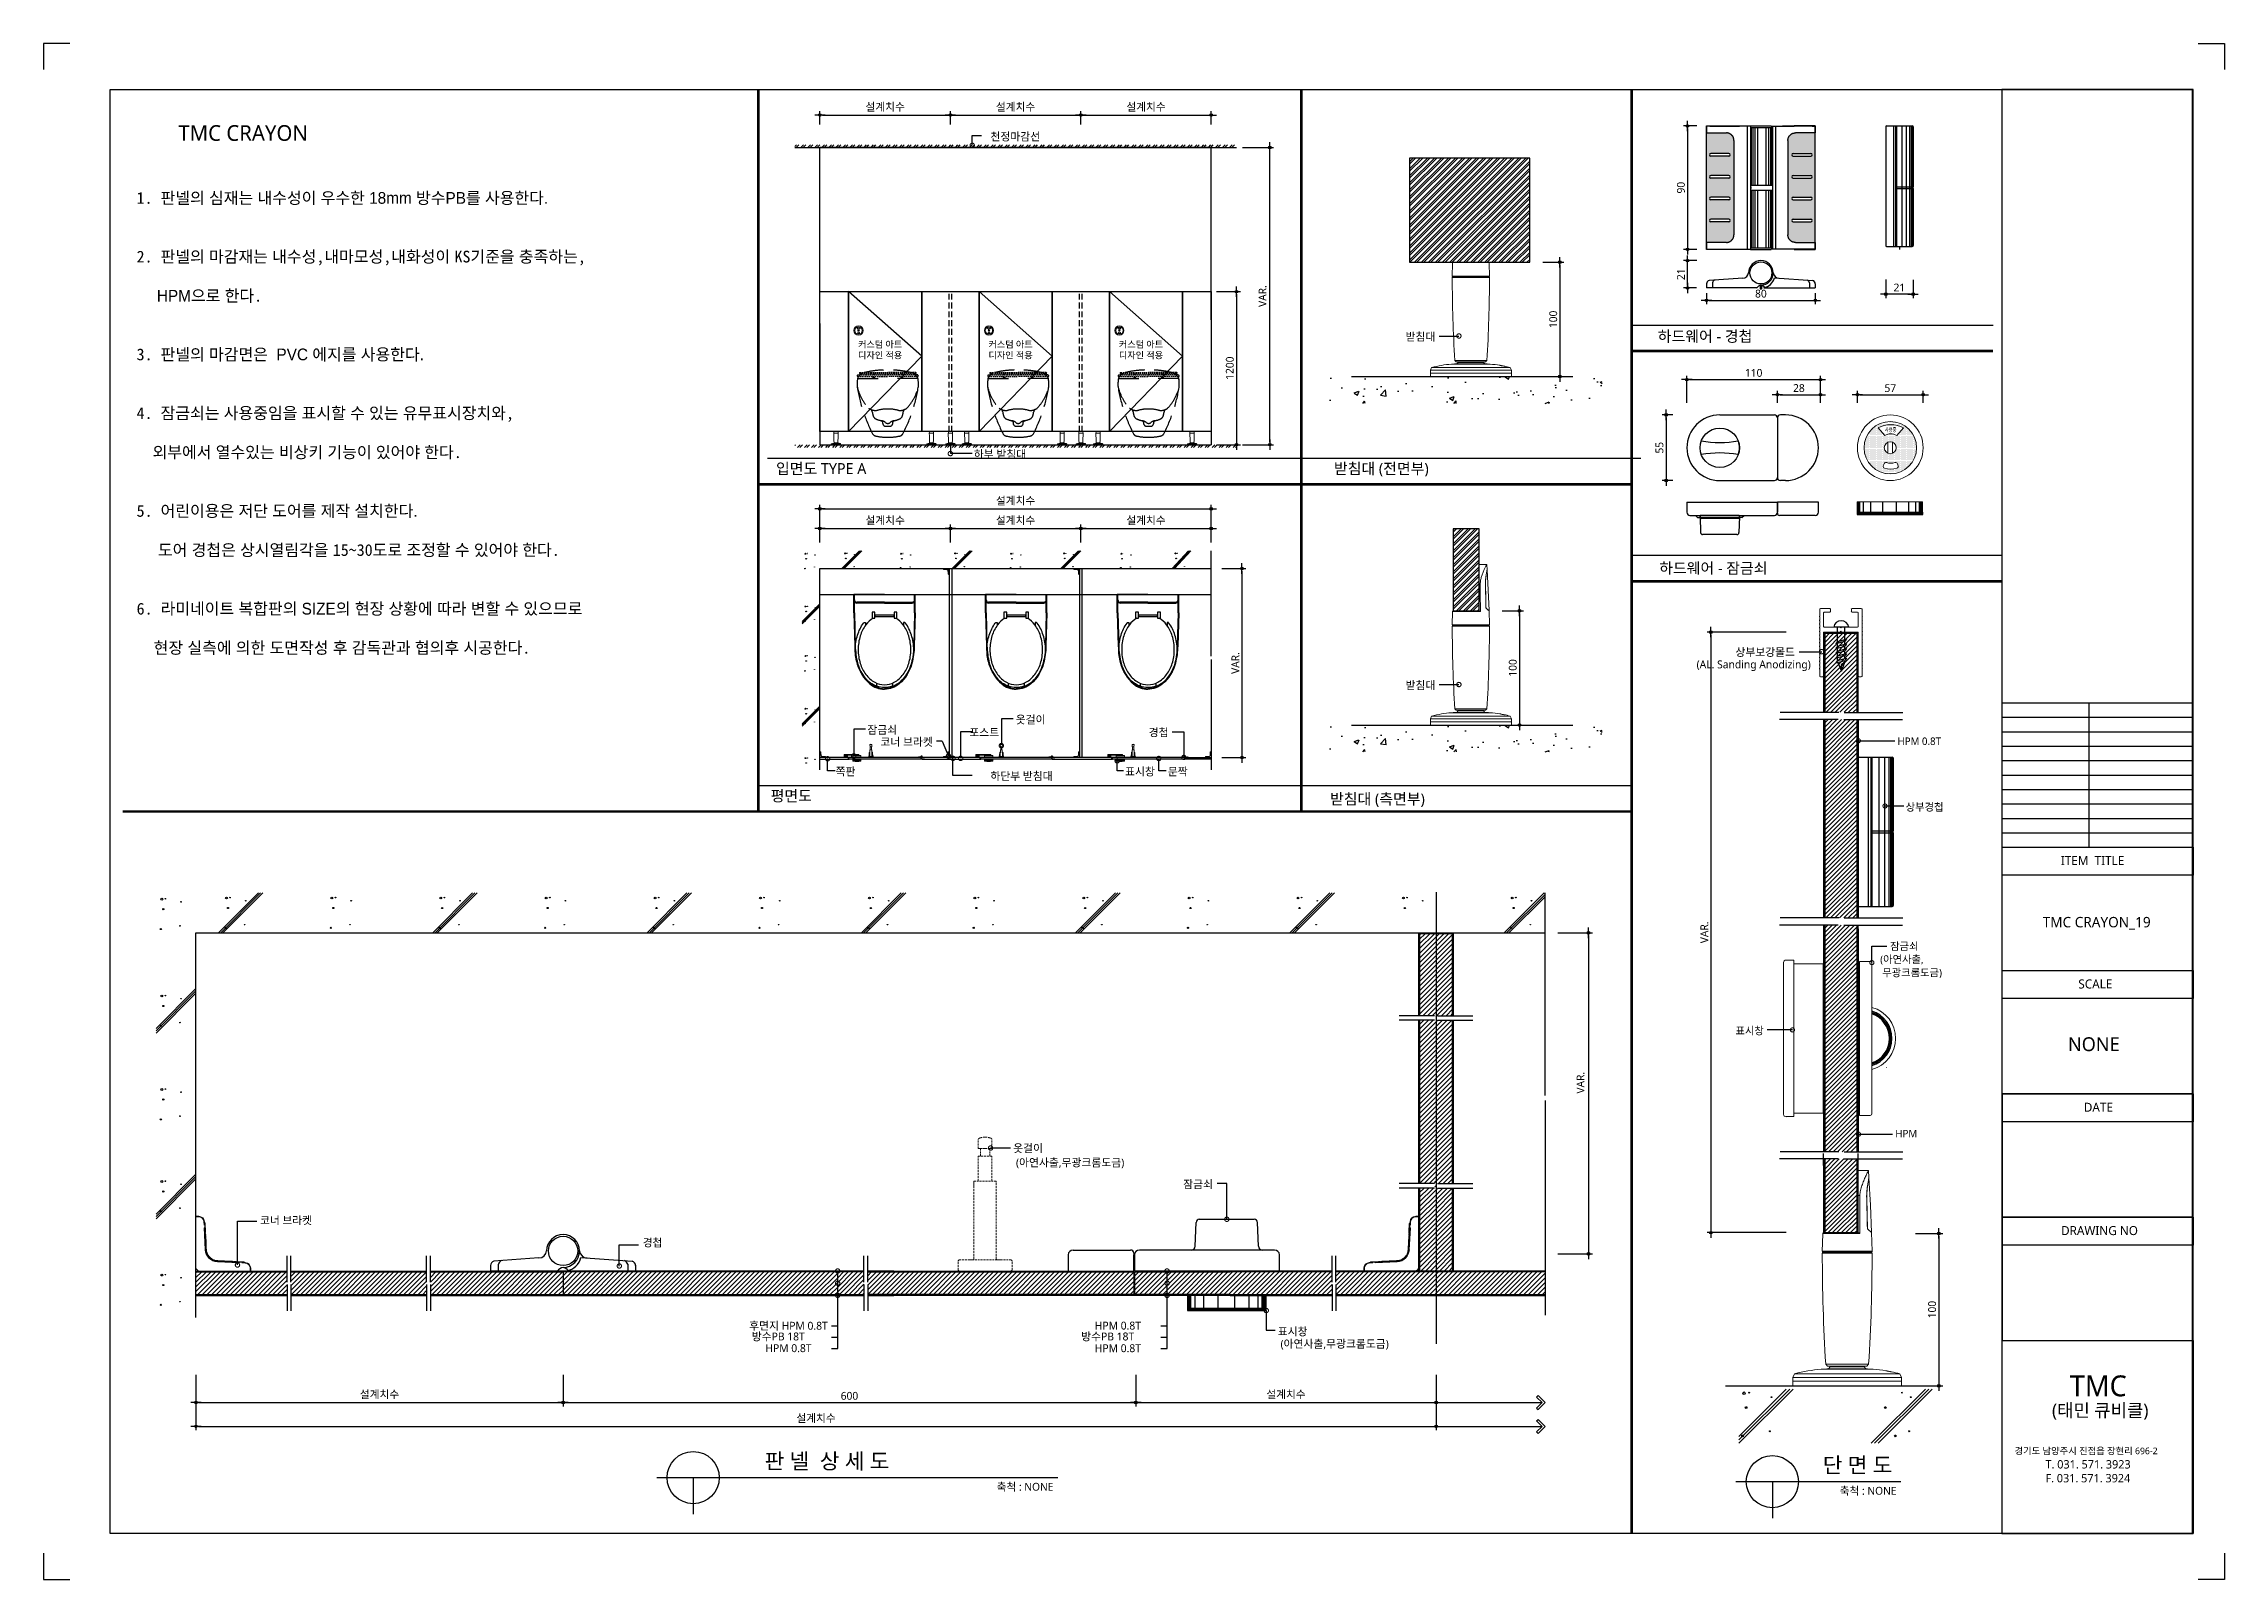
# Model space of a CAD drawing. Extents: x -256 to 8104, y -176 to 5714.
import ezdxf
from ezdxf.enums import TextEntityAlignment as Align

# ---------------------------------------------------------------- set-up
doc = ezdxf.new("R2010")
doc.units = 0
doc.header["$LTSCALE"] = 30
for name, pattern in [('CEN', [62, 60, -1, 0, -1]), ('HIDDEN', [0.375, 0.25, -0.125]), ('HIDDEN2', [4.7625, 3.175, -1.5875])]:
    doc.linetypes.add(name, pattern=pattern)
doc.layers.get('0').update_dxf_attribs({"linetype": 'CONTINUOUS'})
doc.layers.get('DEFPOINTS').update_dxf_attribs({"linetype": 'CONTINUOUS'})
for name, color, linetype in [('02---제품선', 4, 'CONTINUOUS'), ('0_toilet', 6, 'CONTINUOUS'), ('C', 2, 'CONTINUOUS'), ('curior-0Line', 252, 'CONTINUOUS'), ('DIM', 7, 'CONTINUOUS'), ('FIN', 5, 'CONTINUOUS'), ('HAT', 8, 'CONTINUOUS'), ('HID', 9, 'HIDDEN'), ('jac text', 7, 'CONTINUOUS'), ('TIT', 3, 'CONTINUOUS'), ('경첩', 4, 'CONTINUOUS'), ('기타', 1, 'CONTINUOUS'), ('문자', 3, 'CONTINUOUS'), ('부자재', 4, 'CONTINUOUS'), ('상부보강몰드', 4, 'HIDDEN2'), ('옷걸이', 4, 'CONTINUOUS'), ('잠금쇠(회전형)', 4, 'CONTINUOUS'), ('중심선', 1, 'CEN'), ('치수', 1, 'CONTINUOUS'), ('판넬', 2, 'CONTINUOUS'), ('해치', 8, 'CONTINUOUS')]:
    doc.layers.add(name, color=color, linetype=linetype)
doc.styles.add('HDW', font='gulim.ttc')
doc.styles.add('돋움', font='malgun.ttf')
doc.dimstyles.new('10', dxfattribs={"dimscale": 10, "dimtxt": 3, "dimasz": 1, "dimexe": 1.5, "dimexo": 2, "dimgap": 1, "dimtad": 1, "dimdec": 0, "dimlunit": 6, "dimtxsty": '돋움', "dimblk": 'DIMDOT', "dimcen": -1, "dimdle": 1.5, "dimclrt": 3, "dimazin": 3, "dimtfac": 1, "dimtdec": 0, "dimtix": 1, "dimtmove": 2, "dimatfit": 3, "dimldrblk": 'DIMDOT', "dimarcsym": 0})
pattern_1 = [(45, (180838.018, 274.373), (-8.55643, 8.55643), [])]
pattern_2 = [(45, (180030.479, 162.794), (-8.980256, 8.980256), [])]

# ---------------------------------------------------------------- blocks, each defined once
blk = doc.blocks.new('DIMDOT')
at = {"linetype": 'Continuous'}
blk.add_line((-2, 0), (2, 0), dxfattribs=at)
for radius in [0.5, 0.25]:
    blk.add_circle((0, 0), radius, dxfattribs=at)
blk = doc.blocks.new('*D503')
at = {"layer": 'DEFPOINTS', "color": 0}
for p in [(191075.8, 5694), (191575.8, 5750.3), (191575.8, 5694)]:
    blk.add_point(p, dxfattribs=at)
at = {"layer": 'DIM', "color": 0, "lineweight": -2, "ltscale": 10}
for p, q in [((191075.8, 5714), (191075.8, 5765.3)), ((191085.8, 5750.3), (191565.8, 5750.3)), ((191575.8, 5714), (191575.8, 5765.3))]:
    blk.add_line(p, q, dxfattribs=at)
at = {"layer": 'DIM', "color": 0, "lineweight": -2, "xscale": 10, "yscale": 10, "zscale": 10, "rotation": 180}
blk.add_blockref('DIMDOT', (191075.8, 5750.3), dxfattribs=at)
at = {"layer": 'DIM', "color": 0, "lineweight": -2, "xscale": 10, "yscale": 10, "zscale": 10}
blk.add_blockref('DIMDOT', (191575.8, 5750.3), dxfattribs=at)
at = {"layer": 'DIM', "color": 3, "insert": (191325.8, 5779.9), "char_height": 30, "attachment_point": 5, "style": '돋움'}
blk.add_mtext('설계치수', dxfattribs=at)
blk = doc.blocks.new('*D504')
at = {"layer": 'DEFPOINTS', "color": 0}
for p in [(191575.8, 5694), (192075.8, 5750.3), (192075.8, 5694)]:
    blk.add_point(p, dxfattribs=at)
at = {"layer": 'DIM', "color": 0, "lineweight": -2, "ltscale": 10}
for p, q in [((191575.8, 5714), (191575.8, 5765.3)), ((191585.8, 5750.3), (192065.8, 5750.3)), ((192075.8, 5714), (192075.8, 5765.3))]:
    blk.add_line(p, q, dxfattribs=at)
at = {"layer": 'DIM', "color": 0, "lineweight": -2, "xscale": 10, "yscale": 10, "zscale": 10, "rotation": 180}
blk.add_blockref('DIMDOT', (191575.8, 5750.3), dxfattribs=at)
at = {"layer": 'DIM', "color": 0, "lineweight": -2, "xscale": 10, "yscale": 10, "zscale": 10}
blk.add_blockref('DIMDOT', (192075.8, 5750.3), dxfattribs=at)
at = {"layer": 'DIM', "color": 3, "insert": (191825.8, 5779.9), "char_height": 30, "attachment_point": 5, "style": '돋움'}
blk.add_mtext('설계치수', dxfattribs=at)
blk = doc.blocks.new('*D505')
at = {"layer": 'DEFPOINTS', "color": 0}
for p in [(192075.8, 5694), (192575.8, 5750.3), (192575.8, 5694)]:
    blk.add_point(p, dxfattribs=at)
at = {"layer": 'DIM', "color": 0, "lineweight": -2, "ltscale": 10}
for p, q in [((192075.8, 5714), (192075.8, 5765.3)), ((192085.8, 5750.3), (192565.8, 5750.3)), ((192575.8, 5714), (192575.8, 5765.3))]:
    blk.add_line(p, q, dxfattribs=at)
at = {"layer": 'DIM', "color": 0, "lineweight": -2, "xscale": 10, "yscale": 10, "zscale": 10, "rotation": 180}
blk.add_blockref('DIMDOT', (192075.8, 5750.3), dxfattribs=at)
at = {"layer": 'DIM', "color": 0, "lineweight": -2, "xscale": 10, "yscale": 10, "zscale": 10}
blk.add_blockref('DIMDOT', (192575.8, 5750.3), dxfattribs=at)
at = {"layer": 'DIM', "color": 3, "insert": (192325.8, 5779.9), "char_height": 30, "attachment_point": 5, "style": '돋움'}
blk.add_mtext('설계치수', dxfattribs=at)
blk = doc.blocks.new('*D506')
at = {"layer": 'DEFPOINTS', "color": 0}
for p in [(192575.8, 5073.1), (192575.8, 4486.1), (192672.7, 4486.1)]:
    blk.add_point(p, dxfattribs=at)
at = {"layer": 'DIM', "color": 0, "lineweight": -2, "ltscale": 10}
for p, q in [((192595.8, 5073.1), (192687.7, 5073.1)), ((192672.7, 5063.1), (192672.7, 4496.1)), ((192595.8, 4486.1), (192687.7, 4486.1))]:
    blk.add_line(p, q, dxfattribs=at)
at = {"layer": 'DIM', "color": 0, "lineweight": -2, "xscale": 10, "yscale": 10, "zscale": 10}
for p, rotation in [((192672.7, 5073.1), 90), ((192672.7, 4486.1), 270)]:
    blk.add_blockref('DIMDOT', p, dxfattribs=dict(at, rotation=rotation))
at = {"layer": 'DIM', "color": 3, "insert": (192647.1, 4779.6), "char_height": 30, "attachment_point": 5, "rotation": 90, "style": '돋움'}
blk.add_mtext('1200', dxfattribs=at)
blk = doc.blocks.new('*D507')
at = {"layer": 'DEFPOINTS', "color": 0}
for p in [(192596.8, 4011.2), (192596.8, 3286.2), (192693.7, 3286.2)]:
    blk.add_point(p, dxfattribs=at)
at = {"layer": 'DIM', "color": 0, "lineweight": -2, "ltscale": 10}
for p, q in [((192616.8, 4011.2), (192708.7, 4011.2)), ((192693.7, 4001.2), (192693.7, 3296.2)), ((192616.8, 3286.2), (192708.7, 3286.2))]:
    blk.add_line(p, q, dxfattribs=at)
at = {"layer": 'DIM', "color": 0, "lineweight": -2, "xscale": 10, "yscale": 10, "zscale": 10}
for p, rotation in [((192693.7, 4011.2), 90), ((192693.7, 3286.2), 270)]:
    blk.add_blockref('DIMDOT', p, dxfattribs=dict(at, rotation=rotation))
at = {"layer": 'DIM', "color": 3, "insert": (192668.5, 3648.7), "char_height": 30, "attachment_point": 5, "rotation": 90, "style": '돋움'}
blk.add_mtext('VAR.', dxfattribs=at)
blk = doc.blocks.new('_DOTSMALL')
at = {"color": 0, "linetype": 'ByBlock', "const_width": 0.5}
blk.add_lwpolyline([(-0.0625, 0, 1), (0.0625, 0, 1)], format="xyb", close=True, dxfattribs=at)
blk = doc.blocks.new('A$C63EC304E')
at = {"layer": '치수', "color": 1, "xscale": 2.5, "yscale": 2.5, "zscale": 2.5, "rotation": 234.3098741996962}
blk.add_blockref('_DOTSMALL', (0.31, 0.31), dxfattribs=at)
blk = doc.blocks.new('A$C2BC9653E')
at = {"layer": '치수', "xscale": 0.3333333333333333, "yscale": 0.3333333333333333, "zscale": 0.3333333333333333}
blk.add_blockref('A$C63EC304E', (0, 0), dxfattribs=at)
blk = doc.blocks.new('A$C7FC71301')
at = {"layer": '치수', "rotation": 180}
blk.add_blockref('A$C2BC9653E', (0.21, 0.21), dxfattribs=at)
blk = doc.blocks.new('A$C4A20372B')
at = {"layer": '치수'}
blk.add_blockref('A$C7FC71301', (0, 0), dxfattribs=at)
blk = doc.blocks.new('A$C566469F5')
at = {"layer": '치수'}
blk.add_blockref('A$C4A20372B', (0, 0), dxfattribs=at)
blk = doc.blocks.new('A$C7E317CD4')
at = {"layer": '해치', "xscale": 2, "yscale": 2, "zscale": 2}
blk.add_blockref('A$C566469F5', (0, 0), dxfattribs=at)
blk = doc.blocks.new('A$C601D7F27')
at = {"layer": '치수'}
blk.add_blockref('A$C7E317CD4', (0, 0), dxfattribs=at)
blk = doc.blocks.new('A$C38802C08')
at = {"layer": '치수'}
blk.add_blockref('A$C601D7F27', (0, 0), dxfattribs=at)
blk = doc.blocks.new('*D508')
at = {"layer": 'DEFPOINTS', "color": 0}
for p in [(192575.8, 4164.8), (192075.8, 4091.6), (192575.8, 4091.6)]:
    blk.add_point(p, dxfattribs=at)
at = {"layer": 'DIM', "color": 0, "lineweight": -2, "ltscale": 10}
for p, q in [((192075.8, 4111.6), (192075.8, 4179.8)), ((192085.8, 4164.8), (192565.8, 4164.8)), ((192575.8, 4111.6), (192575.8, 4179.8))]:
    blk.add_line(p, q, dxfattribs=at)
at = {"layer": 'DIM', "color": 0, "lineweight": -2, "xscale": 10, "yscale": 10, "zscale": 10, "rotation": 180}
blk.add_blockref('DIMDOT', (192075.8, 4164.8), dxfattribs=at)
at = {"layer": 'DIM', "color": 0, "lineweight": -2, "xscale": 10, "yscale": 10, "zscale": 10}
blk.add_blockref('DIMDOT', (192575.8, 4164.8), dxfattribs=at)
at = {"layer": 'DIM', "color": 3, "insert": (192325.8, 4194.4), "char_height": 30, "attachment_point": 5, "style": '돋움'}
blk.add_mtext('설계치수', dxfattribs=at)
blk = doc.blocks.new('*D509')
at = {"layer": 'DEFPOINTS', "color": 0}
for p in [(192575.8, 4240.1), (191075.8, 4091.6), (192575.8, 4091.6)]:
    blk.add_point(p, dxfattribs=at)
at = {"layer": 'DIM', "color": 0, "lineweight": -2, "ltscale": 10}
for p, q in [((191075.8, 4111.6), (191075.8, 4255.1)), ((191085.8, 4240.1), (192565.8, 4240.1)), ((192575.8, 4111.6), (192575.8, 4255.1))]:
    blk.add_line(p, q, dxfattribs=at)
at = {"layer": 'DIM', "color": 0, "lineweight": -2, "xscale": 10, "yscale": 10, "zscale": 10, "rotation": 180}
blk.add_blockref('DIMDOT', (191075.8, 4240.1), dxfattribs=at)
at = {"layer": 'DIM', "color": 0, "lineweight": -2, "xscale": 10, "yscale": 10, "zscale": 10}
blk.add_blockref('DIMDOT', (192575.8, 4240.1), dxfattribs=at)
at = {"layer": 'DIM', "color": 3, "insert": (191825.8, 4269.8), "char_height": 30, "attachment_point": 5, "style": '돋움'}
blk.add_mtext('설계치수', dxfattribs=at)
blk = doc.blocks.new('*D510')
at = {"layer": 'DEFPOINTS', "color": 0}
for p in [(192075.8, 4164.8), (191575.8, 4091.6), (192075.8, 4091.6)]:
    blk.add_point(p, dxfattribs=at)
at = {"layer": 'DIM', "color": 0, "lineweight": -2, "ltscale": 10}
for p, q in [((191575.8, 4111.6), (191575.8, 4179.8)), ((191585.8, 4164.8), (192065.8, 4164.8)), ((192075.8, 4111.6), (192075.8, 4179.8))]:
    blk.add_line(p, q, dxfattribs=at)
at = {"layer": 'DIM', "color": 0, "lineweight": -2, "xscale": 10, "yscale": 10, "zscale": 10, "rotation": 180}
blk.add_blockref('DIMDOT', (191575.8, 4164.8), dxfattribs=at)
at = {"layer": 'DIM', "color": 0, "lineweight": -2, "xscale": 10, "yscale": 10, "zscale": 10}
blk.add_blockref('DIMDOT', (192075.8, 4164.8), dxfattribs=at)
at = {"layer": 'DIM', "color": 3, "insert": (191825.8, 4194.4), "char_height": 30, "attachment_point": 5, "style": '돋움'}
blk.add_mtext('설계치수', dxfattribs=at)
blk = doc.blocks.new('*D511')
at = {"layer": 'DEFPOINTS', "color": 0}
for p in [(191575.8, 4164.8), (191075.8, 4091.6), (191575.8, 4091.6)]:
    blk.add_point(p, dxfattribs=at)
at = {"layer": 'DIM', "color": 0, "lineweight": -2, "ltscale": 10}
for p, q in [((191075.8, 4111.6), (191075.8, 4179.8)), ((191085.8, 4164.8), (191565.8, 4164.8)), ((191575.8, 4111.6), (191575.8, 4179.8))]:
    blk.add_line(p, q, dxfattribs=at)
at = {"layer": 'DIM', "color": 0, "lineweight": -2, "xscale": 10, "yscale": 10, "zscale": 10, "rotation": 180}
blk.add_blockref('DIMDOT', (191075.8, 4164.8), dxfattribs=at)
at = {"layer": 'DIM', "color": 0, "lineweight": -2, "xscale": 10, "yscale": 10, "zscale": 10}
blk.add_blockref('DIMDOT', (191575.8, 4164.8), dxfattribs=at)
at = {"layer": 'DIM', "color": 3, "insert": (191325.8, 4194.4), "char_height": 30, "attachment_point": 5, "style": '돋움'}
blk.add_mtext('설계치수', dxfattribs=at)
blk = doc.blocks.new('*D512')
at = {"layer": 'DEFPOINTS', "color": 0}
for p in [(194911.2, 4735.7), (194399.2, 4627), (194911.2, 4627)]:
    blk.add_point(p, dxfattribs=at)
at = {"layer": 'DIM', "color": 0, "lineweight": -2, "ltscale": 10}
for p, q in [((194399.2, 4647), (194399.2, 4750.7)), ((194409.2, 4735.7), (194901.2, 4735.7)), ((194911.2, 4647), (194911.2, 4750.7))]:
    blk.add_line(p, q, dxfattribs=at)
at = {"layer": 'DIM', "color": 0, "lineweight": -2, "xscale": 10, "yscale": 10, "zscale": 10, "rotation": 180}
blk.add_blockref('DIMDOT', (194399.2, 4735.7), dxfattribs=at)
at = {"layer": 'DIM', "color": 0, "lineweight": -2, "xscale": 10, "yscale": 10, "zscale": 10}
blk.add_blockref('DIMDOT', (194911.2, 4735.7), dxfattribs=at)
at = {"layer": 'DIM', "color": 3, "insert": (194655.2, 4761.3), "char_height": 30, "attachment_point": 5, "style": '돋움'}
blk.add_mtext('110', dxfattribs=at)
blk = doc.blocks.new('*D513')
at = {"layer": 'DEFPOINTS', "color": 0}
for p in [(194746.2, 4627), (194911.2, 4677.7), (194911.2, 4627)]:
    blk.add_point(p, dxfattribs=at)
at = {"layer": 'DIM', "color": 0, "lineweight": -2, "ltscale": 10}
for p, q in [((194746.2, 4647), (194746.2, 4692.7)), ((194911.2, 4647), (194911.2, 4692.7)), ((194756.2, 4677.7), (194901.2, 4677.7))]:
    blk.add_line(p, q, dxfattribs=at)
at = {"layer": 'DIM', "color": 0, "lineweight": -2, "xscale": 10, "yscale": 10, "zscale": 10, "rotation": 180}
blk.add_blockref('DIMDOT', (194746.2, 4677.7), dxfattribs=at)
at = {"layer": 'DIM', "color": 0, "lineweight": -2, "xscale": 10, "yscale": 10, "zscale": 10}
blk.add_blockref('DIMDOT', (194911.2, 4677.7), dxfattribs=at)
at = {"layer": 'DIM', "color": 3, "insert": (194828.7, 4703.2), "char_height": 30, "attachment_point": 5, "style": '돋움'}
blk.add_mtext('28', dxfattribs=at)
blk = doc.blocks.new('*D514')
at = {"layer": 'DEFPOINTS', "color": 0}
for p in [(195053, 4627), (195305, 4677.7), (195305, 4627)]:
    blk.add_point(p, dxfattribs=at)
at = {"layer": 'DIM', "color": 0, "lineweight": -2, "ltscale": 10}
for p, q in [((195053, 4647), (195053, 4692.7)), ((195305, 4647), (195305, 4692.7)), ((195063, 4677.7), (195295, 4677.7))]:
    blk.add_line(p, q, dxfattribs=at)
at = {"layer": 'DIM', "color": 0, "lineweight": -2, "xscale": 10, "yscale": 10, "zscale": 10, "rotation": 180}
blk.add_blockref('DIMDOT', (195053, 4677.7), dxfattribs=at)
at = {"layer": 'DIM', "color": 0, "lineweight": -2, "xscale": 10, "yscale": 10, "zscale": 10}
blk.add_blockref('DIMDOT', (195305, 4677.7), dxfattribs=at)
at = {"layer": 'DIM', "color": 3, "insert": (195179, 4703), "char_height": 30, "attachment_point": 5, "style": '돋움'}
blk.add_mtext('57', dxfattribs=at)
blk = doc.blocks.new('*D515')
at = {"layer": 'DEFPOINTS', "color": 0}
for p in [(194456.9, 5708.4), (194401.9, 5235.3), (194456.9, 5235.3)]:
    blk.add_point(p, dxfattribs=at)
at = {"layer": 'DIM', "color": 0, "lineweight": -2, "ltscale": 10}
for p, q in [((194436.9, 5708.4), (194386.9, 5708.4)), ((194401.9, 5698.4), (194401.9, 5245.3)), ((194436.9, 5235.3), (194386.9, 5235.3))]:
    blk.add_line(p, q, dxfattribs=at)
at = {"layer": 'DIM', "color": 0, "lineweight": -2, "xscale": 10, "yscale": 10, "zscale": 10}
for p, rotation in [((194401.9, 5708.4), 90), ((194401.9, 5235.3), 270)]:
    blk.add_blockref('DIMDOT', p, dxfattribs=dict(at, rotation=rotation))
at = {"layer": 'DIM', "color": 3, "insert": (194376.4, 5471.8), "char_height": 30, "attachment_point": 5, "rotation": 90, "style": '돋움'}
blk.add_mtext('90', dxfattribs=at)
blk = doc.blocks.new('*D516')
at = {"layer": 'DEFPOINTS', "color": 0}
for p in [(194474.5, 5087.1), (194891.6, 5087.1), (194891.6, 5039.7)]:
    blk.add_point(p, dxfattribs=at)
at = {"layer": 'DIM', "color": 0, "lineweight": -2, "ltscale": 10}
for p, q in [((194474.5, 5067.1), (194474.5, 5024.7)), ((194484.5, 5039.7), (194881.6, 5039.7)), ((194891.6, 5067.1), (194891.6, 5024.7))]:
    blk.add_line(p, q, dxfattribs=at)
at = {"layer": 'DIM', "color": 0, "lineweight": -2, "xscale": 10, "yscale": 10, "zscale": 10, "rotation": 180}
blk.add_blockref('DIMDOT', (194474.5, 5039.7), dxfattribs=at)
at = {"layer": 'DIM', "color": 0, "lineweight": -2, "xscale": 10, "yscale": 10, "zscale": 10}
blk.add_blockref('DIMDOT', (194891.6, 5039.7), dxfattribs=at)
at = {"layer": 'DIM', "color": 3, "insert": (194683, 5065.2), "char_height": 30, "attachment_point": 5, "style": '돋움'}
blk.add_mtext('80', dxfattribs=at)
blk = doc.blocks.new('*D517')
at = {"layer": 'DEFPOINTS', "color": 0}
for p in [(194401.9, 5192.1), (194456.9, 5192.1), (194456.2, 5087.1)]:
    blk.add_point(p, dxfattribs=at)
at = {"layer": 'DIM', "color": 0, "lineweight": -2, "ltscale": 10}
for p, q in [((194436.9, 5192.1), (194386.9, 5192.1)), ((194401.9, 5097.1), (194401.9, 5182.1)), ((194436.2, 5087.1), (194386.9, 5087.1))]:
    blk.add_line(p, q, dxfattribs=at)
at = {"layer": 'DIM', "color": 0, "lineweight": -2, "xscale": 10, "yscale": 10, "zscale": 10}
for p, rotation in [((194401.9, 5192.1), 90), ((194401.9, 5087.1), 270)]:
    blk.add_blockref('DIMDOT', p, dxfattribs=dict(at, rotation=rotation))
at = {"layer": 'DIM', "color": 3, "insert": (194376.5, 5139.6), "char_height": 30, "attachment_point": 5, "rotation": 90, "style": '돋움'}
blk.add_mtext('21', dxfattribs=at)
blk = doc.blocks.new('*D518')
at = {"layer": 'DEFPOINTS', "color": 0}
for p in [(195161.4, 5139.2), (195266.4, 5138.5), (195161.4, 5063.6)]:
    blk.add_point(p, dxfattribs=at)
at = {"layer": 'DIM', "color": 0, "lineweight": -2, "ltscale": 10}
for p, q in [((195161.4, 5119.2), (195161.4, 5048.6)), ((195266.4, 5118.5), (195266.4, 5048.6)), ((195256.4, 5063.6), (195171.4, 5063.6))]:
    blk.add_line(p, q, dxfattribs=at)
at = {"layer": 'DIM', "color": 0, "lineweight": -2, "xscale": 10, "yscale": 10, "zscale": 10, "rotation": 180}
blk.add_blockref('DIMDOT', (195161.4, 5063.6), dxfattribs=at)
at = {"layer": 'DIM', "color": 0, "lineweight": -2, "xscale": 10, "yscale": 10, "zscale": 10}
blk.add_blockref('DIMDOT', (195266.4, 5063.6), dxfattribs=at)
at = {"layer": 'DIM', "color": 3, "insert": (195213.9, 5088.9), "char_height": 30, "attachment_point": 5, "style": '돋움'}
blk.add_mtext('21', dxfattribs=at)
blk = doc.blocks.new('A$C10E41893')
at = {"layer": '부자재'}
for p, q in [((6, 0), (6, 196)), ((123, 196), (6, 196)), ((123, 192), (6, 192)), ((55, 0), (55, 177)), ((61, 0), (61, 177)), ((6, 0), (6, -196)), ((55, 0), (55, -177)), ((61, 0), (61, -177)), ((123, -192), (6, -192)), ((123, -196), (6, -196))]:
    blk.add_line(p, q, dxfattribs=at)
for points in [[(123, 196, -0.012538), (123, 196), (335, 190, -0.055395), (445, 175, -0.154276), (577, 93, -0.179504), (612, 0, -0.179504)], [(123, 192, -0.012538), (123, 192), (335, 187, -0.055395), (444, 172, -0.154276), (574, 91, -0.179504), (608, 0, -0.179504)], [(157, -72, 0.089162), (200, -119, 0.085733), (270, -155, 0.075373), (359, -168, 0.075373), (447, -155, 0.085733), (517, -119, 0.106084), (567, -62, 0.126931), (583, 0, 0.126931), (567, 62, 0.106084), (517, 119, 0.085733), (447, 155, 0.075373), (359, 168, 0.075373), (270, 155, 0.085733), (200, 119, 0.089162), (157, 72)], [(572, 51), (589, 51), (589, 60, 0.021185), (583, 71, 0.106084), (528, 134, 0.085733), (453, 172, 0.075373), (359, 187, 0.075373), (265, 172, 0.085733), (189, 134, 0.007337), (184, 130), (184, 122), (205, 122)], [(123, -196, 0.012538), (123, -196), (335, -190, 0.055395), (445, -175, 0.154276), (577, -93, 0.179504), (612, 0, 0.179504)], [(123, -192, 0.012538), (123, -192), (335, -187, 0.055395), (444, -172, 0.154276), (574, -91, 0.179504), (608, 0, 0.179504)], [(589, -51, 0.090214), (598, 0, 0.090214), (589, 51, 0.106084)], [(572, -51), (589, -51), (589, -60, -0.021185), (583, -71, -0.106084), (528, -134, -0.085733), (453, -172, -0.075373), (359, -187, -0.075373), (265, -172, -0.085733), (189, -134, -0.007337), (184, -130), (184, -122), (205, -122)]]:
    blk.add_lwpolyline(points, format="xyb", dxfattribs=at)
blk.add_lwpolyline([(138, -61), (119, -61), (119, -79), (157, -79), (157, -61), (138, -61), (147, -61), (147, 61), (138, 61), (157, 61), (157, 79), (119, 79), (119, 61), (138, 61), (138, -61), (119, -61)], dxfattribs=at)
for centre, start, end in [((40, 177), 0, 90), ((46, 177), 0, 90), ((40, -177), 270, 0), ((46, -177), 270, 0)]:
    blk.add_arc(centre, 15, start, end, dxfattribs=at)
blk = doc.blocks.new('A$C460A2A32')
at = {"color": 0}
for p, q in [((3, 20), (0, 16)), ((3, 20), (9, 20)), ((4, 10), (162, 10)), ((9, 20), (162, 20)), ((13, 32), (11, 30)), ((13, 32), (162, 32)), ((13, 27), (162, 27)), ((312, 32), (162, 32)), ((312, 27), (162, 27)), ((316, 20), (162, 20)), ((321, 10), (162, 10)), ((312, 32), (313, 30)), ((322, 20), (316, 20)), ((322, 20), (324, 16))]:
    blk.add_line(p, q, dxfattribs=at)
for centre, radius, start, end in [((4, 14), 4, 150.0107, 270), ((13, 29), 2, 135, 270), ((109, 28), 26, 182.6717, 198.4118), ((109, 10), 26, 180, 202.6199), ((107, 28), 23, 183.0205, 200.9186), ((107, 10), 23, 180, 205.7715), ((69, 10), 23, 334.2285, 0), ((69, 28), 23, 339.0814, 356.9795), ((67, 10), 26, 337.3801, 0), ((67, 28), 26, 341.5882, 357.3283), ((257, 10), 26, 180, 202.6199), ((257, 28), 26, 182.6717, 198.4118), ((256, 28), 23, 183.0205, 200.9186), ((256, 10), 23, 180, 205.7715), ((217, 10), 23, 334.2285, 0), ((217, 28), 23, 339.0814, 356.9795), ((216, 28), 26, 341.5882, 357.3283), ((216, 10), 26, 337.3801, 0), ((312, 29), 2, 270, 45), ((321, 14), 4, 270, 29.9893)]:
    blk.add_arc(centre, radius, start, end, dxfattribs=at)
blk = doc.blocks.new('*D519')
at = {"layer": 'DEFPOINTS', "color": 0}
for p in [(194364.9, 4600.5), (194319.3, 4348.5), (194364.9, 4348.5)]:
    blk.add_point(p, dxfattribs=at)
at = {"layer": 'DIM', "color": 0, "lineweight": -2, "ltscale": 10}
for p, q in [((194344.9, 4600.5), (194304.3, 4600.5)), ((194319.3, 4590.5), (194319.3, 4358.5)), ((194344.9, 4348.5), (194304.3, 4348.5))]:
    blk.add_line(p, q, dxfattribs=at)
at = {"layer": 'DIM', "color": 0, "lineweight": -2, "xscale": 10, "yscale": 10, "zscale": 10}
for p, rotation in [((194319.3, 4600.5), 90), ((194319.3, 4348.5), 270)]:
    blk.add_blockref('DIMDOT', p, dxfattribs=dict(at, rotation=rotation))
at = {"layer": 'DIM', "color": 3, "insert": (194294, 4474.5), "char_height": 30, "attachment_point": 5, "rotation": 90, "style": '돋움'}
blk.add_mtext('55', dxfattribs=at)
blk = doc.blocks.new('*D520')
at = {"layer": 'DEFPOINTS', "color": 0}
for p in [(194800.2, 3767.4), (194491.5, 1464.2), (194800.2, 1464.2)]:
    blk.add_point(p, dxfattribs=at)
at = {"layer": 'DIM', "color": 0, "lineweight": -2, "ltscale": 10}
for p, q in [((194780.2, 3767.4), (194476.5, 3767.4)), ((194491.5, 3757.4), (194491.5, 1474.2)), ((194780.2, 1464.2), (194476.5, 1464.2))]:
    blk.add_line(p, q, dxfattribs=at)
at = {"layer": 'DIM', "color": 0, "lineweight": -2, "xscale": 10, "yscale": 10, "zscale": 10}
for p, rotation in [((194491.5, 3767.4), 90), ((194491.5, 1464.2), 270)]:
    blk.add_blockref('DIMDOT', p, dxfattribs=dict(at, rotation=rotation))
at = {"layer": 'DIM', "color": 3, "insert": (194466.2, 2615.8), "char_height": 30, "attachment_point": 5, "rotation": 90, "style": '돋움'}
blk.add_mtext('VAR.', dxfattribs=at)
blk = doc.blocks.new('A$C13EB2441')
for p, q in [((0.84, 7.37), (0.84, 14.11)), ((0.84, 6.74), (0.84, 0))]:
    blk.add_line(p, q)
blk = doc.blocks.new('*D521')
at = {"layer": 'DEFPOINTS', "color": 0}
for p in [(195255.9, 1461.2), (195265.1, 876.9), (195364.9, 876.9)]:
    blk.add_point(p, dxfattribs=at)
at = {"layer": 'DIM', "color": 0, "lineweight": -2, "ltscale": 10}
for p, q in [((195275.9, 1461.2), (195379.9, 1461.2)), ((195364.9, 1451.2), (195364.9, 886.9)), ((195285.1, 876.9), (195379.9, 876.9))]:
    blk.add_line(p, q, dxfattribs=at)
at = {"layer": 'DIM', "color": 0, "lineweight": -2, "xscale": 10, "yscale": 10, "zscale": 10}
for p, rotation in [((195364.9, 1461.2), 90), ((195364.9, 876.9), 270)]:
    blk.add_blockref('DIMDOT', p, dxfattribs=dict(at, rotation=rotation))
at = {"layer": 'DIM', "color": 3, "insert": (195339.3, 1169.1), "char_height": 30, "attachment_point": 5, "rotation": 90, "style": '돋움'}
blk.add_mtext('100', dxfattribs=at)
blk = doc.blocks.new('*D522')
at = {"layer": 'DEFPOINTS', "color": 0}
for p in [(193671.3, 3849.1), (193614.6, 3410.9), (193757.5, 3410.9)]:
    blk.add_point(p, dxfattribs=at)
at = {"layer": 'DIM', "color": 0, "lineweight": -2, "ltscale": 10}
for p, q in [((193691.3, 3849.1), (193772.5, 3849.1)), ((193757.5, 3839.1), (193757.5, 3420.9)), ((193634.6, 3410.9), (193772.5, 3410.9))]:
    blk.add_line(p, q, dxfattribs=at)
at = {"layer": 'DIM', "color": 0, "lineweight": -2, "xscale": 10, "yscale": 10, "zscale": 10}
for p, rotation in [((193757.5, 3849.1), 90), ((193757.5, 3410.9), 270)]:
    blk.add_blockref('DIMDOT', p, dxfattribs=dict(at, rotation=rotation))
at = {"layer": 'DIM', "color": 3, "insert": (193731.9, 3630), "char_height": 30, "attachment_point": 5, "rotation": 90, "style": '돋움'}
blk.add_mtext('100', dxfattribs=at)
blk = doc.blocks.new('*D523')
at = {"layer": 'DEFPOINTS', "color": 0}
for p in [(192675.2, 5626.1), (192800.1, 5626.1), (192675.2, 4486.1)]:
    blk.add_point(p, dxfattribs=at)
at = {"layer": 'DIM', "color": 0, "lineweight": -2, "ltscale": 10}
for p, q in [((192695.2, 5626.1), (192815.1, 5626.1)), ((192800.1, 4496.1), (192800.1, 5616.1)), ((192695.2, 4486.1), (192815.1, 4486.1))]:
    blk.add_line(p, q, dxfattribs=at)
at = {"layer": 'DIM', "color": 0, "lineweight": -2, "xscale": 10, "yscale": 10, "zscale": 10}
for p, rotation in [((192800.1, 5626.1), 90), ((192800.1, 4486.1), 270)]:
    blk.add_blockref('DIMDOT', p, dxfattribs=dict(at, rotation=rotation))
at = {"layer": 'DIM', "color": 3, "insert": (192772.8, 5056), "char_height": 30, "attachment_point": 5, "rotation": 90, "style": '돋움'}
blk.add_mtext('VAR.', dxfattribs=at)
blk = doc.blocks.new('*D524')
at = {"layer": 'DEFPOINTS', "color": 0}
for p in [(193826.4, 5185.8), (193769.7, 4747.6), (193912.6, 4747.6)]:
    blk.add_point(p, dxfattribs=at)
at = {"layer": 'DIM', "color": 0, "lineweight": -2, "ltscale": 10}
for p, q in [((193846.4, 5185.8), (193927.6, 5185.8)), ((193912.6, 5175.8), (193912.6, 4757.6)), ((193789.7, 4747.6), (193927.6, 4747.6))]:
    blk.add_line(p, q, dxfattribs=at)
at = {"layer": 'DIM', "color": 0, "lineweight": -2, "xscale": 10, "yscale": 10, "zscale": 10}
for p, rotation in [((193912.6, 5185.8), 90), ((193912.6, 4747.6), 270)]:
    blk.add_blockref('DIMDOT', p, dxfattribs=dict(at, rotation=rotation))
at = {"layer": 'DIM', "color": 3, "insert": (193887, 4966.7), "char_height": 30, "attachment_point": 5, "rotation": 90, "style": '돋움'}
blk.add_mtext('100', dxfattribs=at)
blk = doc.blocks.new('*D525')
at = {"layer": 'DEFPOINTS', "color": 0}
for p in [(188683.9, 938.3), (190091, 938.3), (190091, 812.6)]:
    blk.add_point(p, dxfattribs=at)
at = {"layer": 'DIM', "color": 0, "lineweight": -2, "ltscale": 10}
for p, q in [((188683.9, 918.3), (188683.9, 797.6)), ((190091, 918.3), (190091, 797.6)), ((188693.9, 812.6), (190081, 812.6))]:
    blk.add_line(p, q, dxfattribs=at)
at = {"layer": 'DIM', "color": 0, "lineweight": -2, "xscale": 10, "yscale": 10, "zscale": 10, "rotation": 180}
blk.add_blockref('DIMDOT', (188683.9, 812.6), dxfattribs=at)
at = {"layer": 'DIM', "color": 0, "lineweight": -2, "xscale": 10, "yscale": 10, "zscale": 10}
blk.add_blockref('DIMDOT', (190091, 812.6), dxfattribs=at)
at = {"layer": 'DIM', "color": 3, "insert": (189387.4, 842.3), "char_height": 30, "attachment_point": 5, "style": '돋움'}
blk.add_mtext('설계치수', dxfattribs=at)
blk = doc.blocks.new('*D526')
at = {"layer": 'DEFPOINTS', "color": 0}
for p in [(188683.9, 938.3), (193437.8, 938.3), (193437.8, 721.1)]:
    blk.add_point(p, dxfattribs=at)
at = {"layer": 'DIM', "color": 0, "lineweight": -2, "ltscale": 10}
for p, q in [((188683.9, 918.3), (188683.9, 706.1)), ((193437.8, 918.3), (193437.8, 706.1)), ((188693.9, 721.1), (193427.8, 721.1))]:
    blk.add_line(p, q, dxfattribs=at)
at = {"layer": 'DIM', "color": 0, "lineweight": -2, "xscale": 10, "yscale": 10, "zscale": 10, "rotation": 180}
blk.add_blockref('DIMDOT', (188683.9, 721.1), dxfattribs=at)
at = {"layer": 'DIM', "color": 0, "lineweight": -2, "xscale": 10, "yscale": 10, "zscale": 10}
blk.add_blockref('DIMDOT', (193437.8, 721.1), dxfattribs=at)
at = {"layer": 'DIM', "color": 3, "insert": (191060.8, 750.8), "char_height": 30, "attachment_point": 5, "style": '돋움'}
blk.add_mtext('설계치수', dxfattribs=at)
blk = doc.blocks.new('*D527')
at = {"layer": 'DEFPOINTS', "color": 0}
for p in [(192286.9, 938.3), (193437.8, 938.3), (193437.8, 812.6)]:
    blk.add_point(p, dxfattribs=at)
at = {"layer": 'DIM', "color": 0, "lineweight": -2, "ltscale": 10}
for p, q in [((192286.9, 918.3), (192286.9, 797.6)), ((193437.8, 918.3), (193437.8, 797.6)), ((192296.9, 812.6), (193427.8, 812.6))]:
    blk.add_line(p, q, dxfattribs=at)
at = {"layer": 'DIM', "color": 0, "lineweight": -2, "xscale": 10, "yscale": 10, "zscale": 10, "rotation": 180}
blk.add_blockref('DIMDOT', (192286.9, 812.6), dxfattribs=at)
at = {"layer": 'DIM', "color": 0, "lineweight": -2, "xscale": 10, "yscale": 10, "zscale": 10}
blk.add_blockref('DIMDOT', (193437.8, 812.6), dxfattribs=at)
at = {"layer": 'DIM', "color": 3, "insert": (192862.4, 842.3), "char_height": 30, "attachment_point": 5, "style": '돋움'}
blk.add_mtext('설계치수', dxfattribs=at)
blk = doc.blocks.new('*D528')
at = {"layer": 'DEFPOINTS', "color": 0}
for p in [(190091, 938.3), (192286.9, 938.3), (192286.9, 812.6)]:
    blk.add_point(p, dxfattribs=at)
at = {"layer": 'DIM', "color": 0, "lineweight": -2, "ltscale": 10}
for p, q in [((190091, 918.3), (190091, 797.6)), ((192286.9, 918.3), (192286.9, 797.6)), ((190101, 812.6), (192276.9, 812.6))]:
    blk.add_line(p, q, dxfattribs=at)
at = {"layer": 'DIM', "color": 0, "lineweight": -2, "xscale": 10, "yscale": 10, "zscale": 10, "rotation": 180}
blk.add_blockref('DIMDOT', (190091, 812.6), dxfattribs=at)
at = {"layer": 'DIM', "color": 0, "lineweight": -2, "xscale": 10, "yscale": 10, "zscale": 10}
blk.add_blockref('DIMDOT', (192286.9, 812.6), dxfattribs=at)
at = {"layer": 'DIM', "color": 3, "insert": (191189, 838.1), "char_height": 30, "attachment_point": 5, "style": '돋움'}
blk.add_mtext('600', dxfattribs=at)
blk = doc.blocks.new('A$C06B31977')
for p, q in [((1.26, 11.06), (1.26, 21.17)), ((1.26, 10.11), (1.26, 0))]:
    blk.add_line(p, q)
blk = doc.blocks.new('*D529')
at = {"layer": 'DEFPOINTS', "color": 0}
for p in [(193884.6, 2614), (193884.6, 1382.6), (194022.4, 1382.6)]:
    blk.add_point(p, dxfattribs=at)
at = {"layer": 'DIM', "color": 0, "lineweight": -2, "ltscale": 10}
for p, q in [((193904.6, 2614), (194037.4, 2614)), ((194022.4, 2604), (194022.4, 1392.6)), ((193904.6, 1382.6), (194037.4, 1382.6))]:
    blk.add_line(p, q, dxfattribs=at)
at = {"layer": 'DIM', "color": 0, "lineweight": -2, "xscale": 10, "yscale": 10, "zscale": 10}
for p, rotation in [((194022.4, 2614), 90), ((194022.4, 1382.6), 270)]:
    blk.add_blockref('DIMDOT', p, dxfattribs=dict(at, rotation=rotation))
at = {"layer": 'DIM', "color": 3, "insert": (193991.7, 2039.2), "char_height": 30, "attachment_point": 5, "rotation": 90, "style": '돋움'}
blk.add_mtext('VAR.', dxfattribs=at)
blk = doc.blocks.new('CRAYON_19', base_point=(188355.6, 310.1))
at = {"layer": 'HAT'}
h = blk.add_hatch(dxfattribs=at)
h.set_pattern_fill('ANSI32', color=256, scale=2, style=0)
h.set_pattern_definition([(45, (179739.715, -7.093), (-13.470384, 13.470384), []), (45, (179748.695, -7.093), (-13.470384, 13.470384), [])])
h.paths.add_polyline_path([(190979.1, 5635.9), (192672.7, 5635.9), (192672.7, 5625.9), (190979.1, 5625.9)])
h = blk.add_hatch(dxfattribs=at)
h.set_pattern_fill('ANSI32', color=256, scale=2, style=0)
h.set_pattern_definition([(45, (180034.084, 134.384), (-13.470384, 13.470384), []), (45, (180043.064, 134.384), (-13.470384, 13.470384), [])])
h.paths.add_polyline_path([(193637, 5185.8), (193797, 5185.8), (193797, 5585.1), (193336.2, 5585.1), (193336.2, 5185.8)])
h = blk.add_hatch(dxfattribs=at)
h.set_pattern_fill('ANSI32', color=256, scale=2, style=0)
h.set_pattern_definition([(45, (179739.715, 174.887), (-13.470384, 13.470384), []), (45, (179748.695, 174.887), (-13.470384, 13.470384), [])])
h.paths.add_polyline_path([(190979.1, 4475.6), (192672.7, 4475.6), (192672.7, 4485.6), (190979.1, 4485.6)])
h = blk.add_hatch(dxfattribs=at)
h.set_pattern_fill('ANSI32', color=256, scale=2, style=0)
h.set_pattern_definition([(45, (180056.944, 34.199), (-13.470384, 13.470384), []), (45, (180065.925, 34.199), (-13.470384, 13.470384), [])])
h.paths.add_polyline_path([(193503.4, 3849), (193602.9, 3849), (193602.9, 4163.4), (193503.4, 4163.4)])
at = {"layer": 'HAT', "transparency": 33554687}
h = blk.add_hatch(dxfattribs=at)
h.set_pattern_fill('ANSI31', color=256, scale=3.811219)
h.set_pattern_definition(pattern_1)
h.paths.add_polyline_path([(194981.5, 3459.7), (195002.6, 3459.7), (195051.6, 3459.7), (195051.6, 3762.7), (194927.7, 3762.7), (194927.7, 3459.7)])
at = {"layer": 'HAT'}
h = blk.add_hatch(dxfattribs=at)
h.set_pattern_fill('ANSI31', color=256, scale=3.811219, style=0)
h.set_pattern_definition(pattern_1)
edge = h.paths.add_edge_path()
edge.add_line((195051.6, 3385.6), (194995, 3385.6))
edge.add_arc((194993, 3385.6), 1.99, -54.30987, 0, ccw=False)
edge.add_arc((194993, 3385.6), 1.99, 125.69013, 305.69013, ccw=False)
edge.add_arc((194993, 3385.6), 1.99, 0, 125.69013, ccw=False)
edge.add_line((194995, 3385.6), (195051.6, 3385.6))
edge.add_line((195051.6, 3385.6), (195051.6, 3432.1))
edge.add_line((195051.6, 3432.1), (195041.8, 3432.1))
edge.add_spline(control_points=[(195039.1, 3424.6), (195040, 3427.1), (195040.9, 3429.6), (195041.8, 3432.1)], knot_values=[0, 0, 0, 0, 0.152076, 0.152076, 0.152076, 0.152076], degree=3, periodic=0)
edge.add_line((195041.8, 3432.1), (194989.7, 3432.1))
edge.add_line((194989.7, 3432.1), (194989.7, 2671.2))
edge.add_line((194989.7, 2671.2), (195043.7, 2671.2))
edge.add_spline(control_points=[(195043.7, 2671.2), (195046.7, 2679.6), (195049.6, 2687), (195051.6, 2690.6)], knot_values=[0.152076, 0.152076, 0.152076, 0.152076, 0.673721, 0.673721, 0.673721, 0.673721], degree=3, periodic=0)
edge.add_spline(control_points=[(195053.9, 2671.2), (195054.4, 2680.8), (195055.4, 2695.4), (195052.6, 2692.6), (195051.6, 2690.6)], knot_values=[0.673721, 0.673721, 0.673721, 0.673721, 1.332503, 1.60798, 1.60798, 1.60798, 1.60798], degree=3, periodic=0)
edge.add_line((195051.6, 2690.6), (195051.6, 3385.6))
h.paths.add_polyline_path([(194989.7, 3432.1), (194927.7, 3432.1), (194927.7, 2671.2), (194989.7, 2671.2)])
h = blk.add_hatch(dxfattribs=at)
h.set_pattern_fill('ANSI31', color=256, scale=3.811219, style=0)
h.set_pattern_definition(pattern_1)
h.paths.add_polyline_path([(194989.7, 2208.6), (194927.7, 2208.6), (194927.7, 1774.6), (194989.7, 1774.6), (194989.7, 1878.9, -0.567825), (194989.7, 1882.3)])
h.paths.add_polyline_path([(195051.6, 2208.6), (194989.7, 2208.6), (194989.7, 1882.3, -0.582142), (194992.7, 1880.6), (195051.6, 1880.6)])
edge = h.paths.add_edge_path()
edge.add_line((195051.6, 1880.6), (194992.7, 1880.6))
edge.add_arc((194990.7, 1880.6), 1.99, -54.30987, 0, ccw=False)
edge.add_arc((194990.7, 1880.6), 1.99, 239.17799, 305.69013, ccw=False)
edge.add_line((194989.7, 1878.9), (194989.7, 1774.6))
edge.add_line((194989.7, 1774.6), (195043.7, 1774.6))
edge.add_spline(control_points=[(195043.7, 1774.6), (195046.7, 1782.9), (195049.6, 1790.4), (195051.6, 1794)], knot_values=[0.152076, 0.152076, 0.152076, 0.152076, 0.673721, 0.673721, 0.673721, 0.673721], degree=3, periodic=0)
edge.add_line((195051.6, 1794), (195051.6, 1880.6))
h.paths.add_polyline_path([(194989.7, 2643.6), (194927.7, 2643.6), (194927.7, 2208.6), (194989.7, 2208.6)])
edge = h.paths.add_edge_path()
edge.add_line((195051.6, 2643.6), (195041.8, 2643.6))
edge.add_spline(control_points=[(195039.1, 2636.2), (195040, 2638.7), (195040.9, 2641.2), (195041.8, 2643.6)], knot_values=[0, 0, 0, 0, 0.152076, 0.152076, 0.152076, 0.152076], degree=3, periodic=0)
edge.add_line((195041.8, 2643.6), (194989.7, 2643.6))
edge.add_line((194989.7, 2643.6), (194989.7, 2208.6))
edge.add_line((194989.7, 2208.6), (195051.6, 2208.6))
edge.add_line((195051.6, 2208.6), (195051.6, 2643.6))
at = {"layer": 'HAT', "transparency": 33554687}
h = blk.add_hatch(dxfattribs=at)
h.set_pattern_fill('ANSI31', color=256, scale=3.811219, style=0)
h.set_pattern_definition(pattern_1)
h.paths.add_polyline_path([(194979.6, 1746.9), (194927.7, 1746.9), (194927.7, 1464.2), (194989.7, 1464.2), (194989.7, 1746.9)])
h.paths.add_polyline_path([(195051.6, 1746.9), (195000.7, 1746.9), (194989.7, 1746.9), (194989.7, 1464.2), (195051.6, 1464.2)])
at = {"layer": '해치'}
h = blk.add_hatch(dxfattribs=at)
h.set_pattern_fill('DOTS', color=256, scale=2.628474)
h.set_pattern_definition([(0, (191512.758, 6043.425), (2.086351, 4.172702), [0, -4.172702])])
edge = h.paths.add_edge_path()
edge.add_line((194475, 5261.8), (194475, 5261.8))
edge.add_spline(control_points=[(194475, 5261.8), (194475.2, 5261.8), (194486.8, 5261.8)], knot_values=[-0.724312, -0.724312, -0.724312, 0.724312, 0.724312, 0.724312], weights=[1, 0.748956, 1], degree=2, periodic=0)
edge.add_line((194486.8, 5261.8), (194550.7, 5261.8))
edge.add_spline(control_points=[(194550.7, 5261.8), (194579.6, 5261.8), (194579.6, 5290.7)], knot_values=[-1.570796, -1.570796, -1.570796, 0, 0, 0], weights=[1, 0.707107, 1], degree=2, periodic=0)
edge.add_line((194579.6, 5290.7), (194579.6, 5652.9))
edge.add_spline(control_points=[(194579.6, 5652.9), (194579.6, 5681.9), (194550.7, 5681.9)], knot_values=[0, 0, 0, 1.570796, 1.570796, 1.570796], weights=[1, 0.707107, 1], degree=2, periodic=0)
edge.add_line((194550.7, 5681.9), (194486.8, 5681.9))
edge.add_spline(control_points=[(194486.8, 5681.9), (194475.2, 5681.9), (194475, 5681.9)], knot_values=[-0.724312, -0.724312, -0.724312, 0.724312, 0.724312, 0.724312], weights=[1, 0.748956, 1], degree=2, periodic=0)
edge.add_line((194475, 5681.9), (194475, 5261.8))
h.paths.add_polyline_path([(194559.9, 5603.1, -0.414214), (194565.1, 5597.9, -0.414214), (194559.9, 5592.6), (194491.5, 5592.6, -0.414214), (194486.3, 5597.9, -0.414214), (194491.5, 5603.1)], flags=16)
h.paths.add_polyline_path([(194559.9, 5519.1, -0.414214), (194565.1, 5513.8, -0.414214), (194559.9, 5508.6), (194491.5, 5508.6, -0.414214), (194486.3, 5513.8, -0.414214), (194491.5, 5519.1)], flags=16)
h.paths.add_polyline_path([(194559.9, 5435.1, -0.414214), (194565.1, 5429.8, -0.414214), (194559.9, 5424.6), (194491.5, 5424.6, -0.414214), (194486.3, 5429.8, -0.414214), (194491.5, 5435.1)], flags=16)
h.paths.add_polyline_path([(194559.9, 5351.1, -0.414214), (194565.1, 5345.8, -0.414214), (194559.9, 5340.6), (194491.5, 5340.6, -0.414214), (194486.3, 5345.8, -0.414214), (194491.5, 5351.1)], flags=16)
h = blk.add_hatch(dxfattribs=at)
h.set_pattern_fill('DOTS', color=256, scale=2.628474)
h.set_pattern_definition([(0, (191038.1406, 6043.425), (2.086351, 4.1727023), [0, -4.1727023])])
edge = h.paths.add_edge_path()
edge.add_spline(control_points=[(194786.4, 5652.9), (194786.4, 5681.9), (194815.3, 5681.9)], knot_values=[0, 0, 0, 1.570796, 1.570796, 1.570796], weights=[1, 0.707107, 1], degree=2, periodic=0)
edge.add_line((194815.3, 5681.9), (194879.2, 5681.9))
edge.add_spline(control_points=[(194879.2, 5681.9), (194890.8, 5681.9), (194891, 5681.9)], knot_values=[-0.724312, -0.724312, -0.724312, 0.724312, 0.724312, 0.724312], weights=[1, 0.748956, 1], degree=2, periodic=0)
edge.add_line((194891.1, 5681.9), (194891.1, 5261.8))
edge.add_line((194891.1, 5261.8), (194891, 5261.8))
edge.add_spline(control_points=[(194891, 5261.8), (194890.8, 5261.8), (194879.2, 5261.8)], knot_values=[-0.724312, -0.724312, -0.724312, 0.724312, 0.724312, 0.724312], weights=[1, 0.748956, 1], degree=2, periodic=0)
edge.add_line((194879.2, 5261.8), (194815.3, 5261.8))
edge.add_spline(control_points=[(194815.3, 5261.8), (194786.4, 5261.8), (194786.4, 5290.7)], knot_values=[-1.570796, -1.570796, -1.570796, 0, 0, 0], weights=[1, 0.707107, 1], degree=2, periodic=0)
edge.add_line((194786.4, 5290.7), (194786.4, 5652.9))
h.paths.add_polyline_path([(194806.2, 5603.1, 0.414214), (194800.9, 5597.9, 0.414214), (194806.2, 5592.6), (194874.5, 5592.6, 0.414214), (194879.8, 5597.9, 0.414214), (194874.5, 5603.1)], flags=16)
h.paths.add_polyline_path([(194806.2, 5519.1, 0.414214), (194800.9, 5513.8, 0.414214), (194806.2, 5508.6), (194874.5, 5508.6, 0.414214), (194879.8, 5513.8, 0.414214), (194874.5, 5519.1)], flags=16)
h.paths.add_polyline_path([(194806.2, 5435.1, 0.414214), (194800.9, 5429.8, 0.414214), (194806.2, 5424.6), (194874.5, 5424.6, 0.414214), (194879.8, 5429.8, 0.414214), (194874.5, 5435.1)], flags=16)
h.paths.add_polyline_path([(194806.2, 5351.1, 0.414214), (194800.9, 5345.8, 0.414214), (194806.2, 5340.6), (194874.5, 5340.6, 0.414214), (194879.8, 5345.8, 0.414214), (194874.5, 5351.1)], flags=16)
h = blk.add_hatch(dxfattribs=at)
h.set_pattern_fill('AR-CONC', color=256, style=0)
h.set_pattern_definition([(50, (191595.11, 3210.89), (182.185, -15.939), [19.05, -209.55]), (355, (191595.11, 3210.9), (-35.243, 191.057), [15.24, -167.64]), (100.451, (191610.3, 3209.56), (146.943, 175.117), [16.19, -178.09]), (46.184, (191595.1, 3261.7), (271.079, -42.042), [28.575, -314.325]), (96.636, (191617.7, 3258.2), (237.404, 247.426), [24.285, -267.135]), (351.184, (191595.1, 3261.7), (237.405, 247.425), [22.86, -251.46]), (21, (191620.51, 3248.99), (151.615, -102.2655), [19.05, -209.55]), (326, (191620.51, 3249), (61.802, 184.188), [15.24, -167.64]), (71.4514, (191633.15, 3240.47), (213.416, 81.923), [16.19, -178.09]), (37.5, (191595.11, 3210.89), (3.0886, 84.555), [0, -165.608, 0, -170.18, 0, -168.275]), (7.5, (191595.11, 3210.89), (66.8197, 100.1806), [0, -97.028, 0, -161.798, 0, -64.135]), (327.5, (191538.47, 3210.89), (135.5906, -5.7287), [0, -63.5, 0, -198.12, 0, -262.89]), (317.5, (191513.07, 3210.89), (148.129, 25.4265), [0, -82.55, 0, -131.572, 0, -186.69])])
h.paths.add_polyline_path([(194074.7, 4644.7), (194074.7, 4747.6), (193024.5, 4747.6), (193024.5, 4644.7)])
h = blk.add_hatch(dxfattribs=at)
h.set_pattern_fill('DOTS', color=256, scale=2.628474)
h.set_pattern_definition([(0, (189484.9524, 1017.1477), (2.086351, 4.1727023), [0, -4.1727023])])
h.paths.add_polyline_path([(195279.6, 4474.5, 1), (195078.3, 4474.5, 1)])
h.paths.add_polyline_path([(195156, 4474.5, -1), (195201.9, 4474.5, -1)], flags=16)
h.paths.add_polyline_path([(195203.7, 4521.8, 0.250537), (195157.8, 4521.8), (195132, 4550.2, -0.258173), (195229.5, 4550.2)], flags=16)
h.paths.add_polyline_path([(195206.4, 4413), (195209.2, 4404.9, -0.437988), (195204.4, 4395.8, -0.127495), (195157.2, 4395.8, -0.437988), (195152.3, 4404.9), (195155.1, 4413, -0.407197), (195163.9, 4417.4, 0.156299), (195197.6, 4417.4, -0.407197)], flags=16)
h.paths.add_polyline_path([(195153.8, 4529.6), (195207.2, 4529.6), (195207.2, 4557.1), (195153.8, 4557.1)], flags=8)
h = blk.add_hatch(dxfattribs=at)
h.set_pattern_fill('AR-CONC', color=256, style=0)
h.set_pattern_definition([(50, (191595.11, 1874.19), (182.185, -15.939), [19.05, -209.55]), (355, (191595.11, 1874.19), (-35.243, 191.057), [15.24, -167.64]), (100.451, (191610.3, 1872.86), (146.943, 175.117), [16.19, -178.09]), (46.184, (191595.1, 1924.99), (271.079, -42.042), [28.575, -314.325]), (96.636, (191617.7, 1921.48), (237.404, 247.426), [24.285, -267.135]), (351.184, (191595.1, 1925), (237.405, 247.425), [22.86, -251.46]), (21, (191620.51, 1912.29), (151.615, -102.2655), [19.05, -209.55]), (326, (191620.51, 1912.29), (61.802, 184.188), [15.24, -167.64]), (71.4514, (191633.15, 1903.77), (213.416, 81.923), [16.19, -178.09]), (37.5, (191595.11, 1874.19), (3.0886, 84.555), [0, -165.608, 0, -170.18, 0, -168.275]), (7.5, (191595.11, 1874.19), (66.8197, 100.1806), [0, -97.028, 0, -161.798, 0, -64.135]), (327.5, (191538.47, 1874.19), (135.5906, -5.7287), [0, -63.5, 0, -198.12, 0, -262.89]), (317.5, (191513.07, 1874.19), (148.129, 25.4265), [0, -82.55, 0, -131.572, 0, -186.69])])
h.paths.add_polyline_path([(194074.7, 3307.9), (194074.7, 3410.9), (193024.5, 3410.9), (193024.5, 3307.9)])
h = blk.add_hatch(dxfattribs=at)
h.set_pattern_fill('ANSI31', color=256, scale=4, style=0)
h.set_pattern_definition([(45, (-82872.601, -55833.817), (-8.9802561, 8.9802561), [])])
edge = h.paths.add_edge_path()
edge.add_line((193437.8, 2610.6), (193375.4, 2610.6))
edge.add_line((193375.4, 2610.6), (193374.5, 2609.7))
edge.add_line((193374.5, 2609.7), (193374.5, 2509.3))
edge.add_line((193374.5, 2509.3), (193417.3, 2509.3))
edge.add_line((193417.3, 2509.3), (193417.3, 2467.8))
edge.add_line((193417.3, 2467.8), (193374.5, 2467.8))
edge.add_line((193374.5, 2467.8), (193374.5, 2296.1))
edge.add_line((193374.5, 2296.1), (193431, 2296.1))
edge.add_spline(control_points=[(193431, 2296.1), (193433.8, 2303.7), (193439.8, 2319.1), (193436, 2288.2), (193437.5, 2285.7), (193437.8, 2285.6)], knot_values=[0.456227, 0.456227, 0.456227, 0.456227, 2.847595, 6.178025, 6.737145, 6.737145, 6.737145, 6.737145], degree=3, periodic=0)
edge.add_spline(control_points=[(193437.5, 2285.9), (193437.6, 2288.9), (193437.6, 2291.6), (193437, 2292), (193437, 2292)], knot_values=[0.891967, 0.891967, 0.891967, 0.891967, 1.280656, 1.337888, 1.337888, 1.337888, 1.337888], degree=3, periodic=0)
edge.add_line((193437.8, 2285.6), (193437.8, 2610.6))
edge = h.paths.add_edge_path()
edge.add_line((193501.1, 2610.6), (193437.8, 2610.6))
edge.add_line((193437.8, 2610.6), (193437.8, 2285.6))
edge.add_spline(control_points=[(193437.8, 2285.6), (193438.9, 2285.4), (193441.2, 2289.8), (193443.8, 2296.1)], knot_values=[6.737145, 6.737145, 6.737145, 6.737145, 8.913909, 8.913909, 8.913909, 8.913909], degree=3, periodic=0)
edge.add_spline(control_points=[(193443.8, 2296.1), (193445.9, 2300.9), (193448.2, 2306.9), (193450.5, 2312.8)], knot_values=[8.913909, 8.913909, 8.913909, 8.913909, 10.573873, 10.573873, 10.573873, 10.573873], degree=3, periodic=0)
edge.add_line((193443.8, 2296.1), (193501.1, 2296.1))
edge.add_line((193501.1, 2296.1), (193501.1, 2467.8))
edge.add_line((193501.1, 2467.8), (193458.3, 2467.8))
edge.add_line((193458.3, 2467.8), (193458.3, 2509.3))
edge.add_line((193458.3, 2509.3), (193501.1, 2509.3))
edge.add_line((193501.1, 2509.3), (193501.1, 2610.6))
h.paths.add_polyline_path([(193501.1, 2509.3), (193458.3, 2509.3), (193458.3, 2467.8), (193501.1, 2467.8)], flags=16)
h.paths.add_polyline_path([(193417.3, 2509.3), (193374.5, 2509.3), (193374.5, 2467.8), (193417.3, 2467.8)], flags=16)
h = blk.add_hatch(dxfattribs=at)
h.set_pattern_fill('ANSI31', color=256, scale=4, style=0)
h.set_pattern_definition([(45, (193437.803, 1965.632), (-8.98026, 8.98026), [])])
h.paths.add_polyline_path([(193501.1, 2279), (193374.5, 2279), (193374.5, 1652.3), (193501.1, 1652.3)])
at = {"layer": '해치', "transparency": 33554687}
h = blk.add_hatch(dxfattribs=at)
h.set_pattern_fill('ANSI31', color=256, scale=4)
h.set_pattern_definition(pattern_2)
edge = h.paths.add_edge_path()
edge.add_spline(control_points=[(193437.8, 1624.7), (193437.5, 1624.8), (193436.4, 1626.5), (193437.3, 1636.4), (193437.5, 1642)], knot_values=[1.337888, 1.337888, 1.337888, 1.337888, 1.524261, 2.245715, 2.245715, 2.245715, 2.245715], degree=3, periodic=0)
edge.add_spline(control_points=[(193437.8, 1641.8), (193437.5, 1641.9), (193436, 1644.4), (193439.8, 1675.3), (193433.8, 1659.9), (193431, 1652.3)], knot_values=[0.152076, 0.152076, 0.152076, 0.152076, 0.338449, 1.448592, 2.245715, 2.245715, 2.245715, 2.245715], degree=3, periodic=0)
edge.add_spline(control_points=[(193437.5, 1642), (193437.6, 1645.1), (193437.6, 1647.8), (193437, 1648.2), (193437, 1648.2)], knot_values=[0.891967, 0.891967, 0.891967, 0.891967, 1.280656, 1.337888, 1.337888, 1.337888, 1.337888], degree=3, periodic=0)
edge.add_spline(control_points=[(193437, 1648.2), (193436, 1648.3), (193433.6, 1642.3), (193431, 1635.2)], knot_values=[0.152076, 0.152076, 0.152076, 0.152076, 0.891967, 0.891967, 0.891967, 0.891967], degree=3, periodic=0)
edge.add_spline(control_points=[(193429.4, 1630.7), (193430, 1632.2), (193430.5, 1633.7), (193431, 1635.2)], knot_values=[0, 0, 0, 0, 0.152076, 0.152076, 0.152076, 0.152076], degree=3, periodic=0)
edge.add_line((193431, 1635.2), (193374.5, 1635.2))
edge.add_line((193374.5, 1635.2), (193374.5, 1462.7))
edge.add_line((193374.5, 1462.7), (193419.2, 1462.7))
edge.add_line((193419.2, 1462.7), (193419.2, 1421.2))
edge.add_line((193419.2, 1421.2), (193374.5, 1421.2))
edge.add_line((193374.5, 1421.2), (193374.5, 1316.9))
edge.add_line((193374.5, 1316.9), (193437.8, 1316.9))
edge.add_line((193437.8, 1316.9), (193437.8, 1624.7))
h.paths.add_polyline_path([(193501.1, 1462.7), (193456.4, 1462.7), (193456.4, 1421.2), (193501.1, 1421.2)])
h.paths.add_polyline_path([(193419.2, 1462.7), (193374.5, 1462.7), (193374.5, 1421.2), (193419.2, 1421.2)], flags=16)
h = blk.add_hatch(dxfattribs=at)
h.set_pattern_fill('ANSI31', color=256, scale=4)
h.set_pattern_definition(pattern_2)
h.paths.add_polyline_path([(193501.1, 1574.2), (193437.8, 1574.2), (193437.8, 1316.9), (193501.1, 1316.9), (193501.1, 1421.2), (193456.4, 1421.2), (193456.4, 1462.7), (193501.1, 1462.7)])
edge = h.paths.add_edge_path()
edge.add_line((193501.1, 1635.2), (193443.8, 1635.2))
edge.add_spline(control_points=[(193443.8, 1635.2), (193441.2, 1628.9), (193438.9, 1624.5), (193437.8, 1624.7)], knot_values=[2.245715, 2.245715, 2.245715, 2.245715, 2.971303, 2.971303, 2.971303, 2.971303], degree=3, periodic=0)
edge.add_line((193437.8, 1624.7), (193437.8, 1574.2))
edge.add_line((193437.8, 1574.2), (193501.1, 1574.2))
edge.add_line((193501.1, 1574.2), (193501.1, 1635.2))
h = blk.add_hatch(dxfattribs=at)
h.set_pattern_fill('ANSI31', color=256, scale=4, style=0)
h.set_pattern_definition(pattern_2)
h.paths.add_polyline_path([(189032.9, 1265.3), (189032.9, 1274.8), (189032.9, 1313.6), (188683.9, 1313.6), (188683.9, 1226.9), (189032.9, 1226.9)])
h.paths.add_polyline_path([(189047.6, 1265.3), (189047.6, 1274.8), (189047.6, 1313.6), (189568, 1313.6), (189568, 1265.3), (189568, 1226.9), (189047.6, 1226.9)])
at = {"layer": '해치'}
h = blk.add_hatch(dxfattribs=at)
h.set_pattern_fill('ANSI31', color=256, scale=4)
h.set_pattern_definition(pattern_2)
h.paths.add_polyline_path([(190091, 1226.9), (190091, 1313.6), (189582.6, 1313.6), (189582.6, 1226.9)])
at = {"layer": '해치', "transparency": 33554687}
h = blk.add_hatch(dxfattribs=at)
h.set_pattern_fill('ANSI31', color=256, scale=4)
h.set_pattern_definition(pattern_2)
h.paths.add_polyline_path([(190091, 1313.6), (190091, 1226.9), (191143.9, 1226.9), (191143.9, 1268.2, -0.610943), (191142.3, 1271.5, -0.241509), (191143.9, 1272.4), (191143.9, 1313.6)])
h = blk.add_hatch(dxfattribs=at)
h.set_pattern_fill('ANSI31', color=256, scale=4)
h.set_pattern_definition(pattern_2)
h.paths.add_polyline_path([(191244.7, 1313.6), (191143.9, 1313.6), (191143.9, 1272.4, -0.610943), (191145.6, 1269.1, -0.241509), (191143.9, 1268.2), (191143.9, 1226.9), (191244.7, 1226.9)])
h = blk.add_hatch(dxfattribs=at)
h.set_pattern_fill('ANSI31', color=256, scale=4)
h.set_pattern_definition(pattern_2)
h.paths.add_polyline_path([(192278.9, 1226.9), (192278.9, 1313.6), (191358.9, 1313.6), (191259.3, 1313.6), (191259.3, 1274.8), (191259.3, 1265.3), (191259.3, 1226.9), (191358.9, 1226.9)])
h = blk.add_hatch(dxfattribs=at)
h.set_pattern_fill('ANSI31', color=256, scale=4, style=0)
h.set_pattern_definition(pattern_2)
h.paths.add_polyline_path([(193053.9, 1265.3), (193053.9, 1274.8), (193053.9, 1313.6), (193437.8, 1313.6), (193437.8, 1226.9), (193053.9, 1226.9)])
edge = h.paths.add_edge_path()
edge.add_line((193039.3, 1265.3), (193039.3, 1274.8))
edge.add_line((193039.3, 1274.8), (193039.3, 1313.6))
edge.add_line((193039.3, 1313.6), (192406.8, 1313.6))
edge.add_line((192406.8, 1313.6), (192406.8, 1272.4))
edge.add_arc((192406.8, 1270.3), 2.08, -35.69013, 90, ccw=False)
edge.add_arc((192406.8, 1270.3), 2.08, 270, 324.30987, ccw=False)
edge.add_line((192406.8, 1268.2), (192406.8, 1226.9))
edge.add_line((192406.8, 1226.9), (193039.3, 1226.9))
edge.add_line((193039.3, 1226.9), (193039.3, 1265.3))
h.paths.add_polyline_path([(192281.9, 1313.6), (192281.9, 1226.9), (192406.8, 1226.9), (192406.8, 1268.2, -0.610943), (192405.1, 1271.5, -0.241509), (192406.8, 1272.4), (192406.8, 1313.6)])
h.paths.add_polyline_path([(193855.5, 1313.6), (193437.8, 1313.6), (193437.8, 1226.9), (193855.5, 1226.9)])
at = {"color": 2}
for p, q in [((188099.7, 6024.4), (188099.7, 5924.4)), ((188099.7, 6024.4), (188099.7, 5924.4)), ((188099.7, 6024.4), (188099.7, 5924.4)), ((188199.7, 6024.4), (188099.7, 6024.4)), ((188099.7, 6024.4), (188099.7, 5924.4)), ((196359.7, 6024.4), (196459.7, 6024.4)), ((196359.7, 6024.4), (196459.7, 6024.4)), ((196359.7, 6024.4), (196459.7, 6024.4)), ((196459.7, 6024.4), (196459.7, 5924.4)), ((196459.7, 6024.4), (196459.7, 5924.4)), ((196459.7, 6024.4), (196459.7, 5924.4)), ((190979.1, 5625.9), (192672.7, 5625.9)), ((195213.9, 5246.8), (195213.9, 5235.3)), ((193113.9, 4747.6), (193961.5, 4747.6)), ((193113.9, 3410.9), (193961.5, 3410.9)), ((190091, 1316.9), (190091, 1223.6)), ((192278.9, 1313.6), (192278.9, 1226.9)), ((192281.9, 1313.6), (192281.9, 1226.9)), ((188099.7, 234.4), (188099.7, 134.4)), ((188099.7, 234.4), (188099.7, 134.4)), ((188099.7, 234.4), (188099.7, 134.4)), ((188099.7, 234.4), (188099.7, 134.4)), ((196459.7, 234.4), (196459.7, 134.4)), ((196459.7, 234.4), (196459.7, 134.4)), ((196459.7, 234.4), (196459.7, 134.4)), ((188099.7, 134.4), (188199.7, 134.4)), ((196459.7, 134.4), (196359.7, 134.4)), ((196459.7, 134.4), (196359.7, 134.4)), ((196459.7, 134.4), (196359.7, 134.4))]:
    blk.add_line(p, q, dxfattribs=at)
for p, q in [((191075.8, 4964.8), (191075.8, 5625.9)), ((192575.8, 4964.8), (192575.8, 5625.9)), ((191075.8, 4951), (191075.8, 4486.1)), ((192575.8, 4951), (192575.8, 4486.1)), ((191075.8, 4486.1), (192575.8, 4486.1)), ((192575.8, 3675.3), (192575.8, 4078.9)), ((191075.8, 3239.5), (191075.8, 4011.2)), ((191075.8, 4011.2), (192575.8, 4011.2)), ((191075.8, 3911.2), (192575.8, 3911.2)), ((192575.8, 3662), (192575.8, 3239.5)), ((193855.5, 1990.3), (193855.5, 2767.1)), ((188683.9, 2614), (193855.5, 2614)), ((188683.9, 1139), (188683.9, 2614)), ((193431.2, 2296.1), (193296.4, 2296.1)), ((193443.8, 2296.1), (193578.6, 2296.1)), ((193855.5, 1971.3), (193855.5, 1148)), ((193431.2, 1652.3), (193296.4, 1652.3)), ((193443.8, 1652.3), (193578.6, 1652.3)), ((194546.7, 876.9), (195379.7, 876.9))]:
    blk.add_line(p, q)
at = {"color": 8}
for p, q in [((194187.5, 4944.9), (195572.8, 4944.9)), ((190874.4, 4434.3), (194222.2, 4434.3)), ((194187.5, 4062.2), (195607.2, 4062.2)), ((190839.7, 3179.4), (192802.3, 3179.4)), ((192802.3, 3179.4), (194187.5, 3179.4))]:
    blk.add_line(p, q, dxfattribs=at)
at = {"color": 4}
for p, q in [((191564.5, 4009.1), (191554.8, 4009.7)), ((191564.5, 4009.1), (191565.2, 4009.1)), ((191568.6, 4005.3), (191569.1, 3995.2)), ((192064.5, 4009.1), (192054.8, 4009.7)), ((192064.5, 4009.1), (192065.2, 4009.1)), ((192068.6, 4005.3), (192069.1, 3995.2))]:
    blk.add_line(p, q, dxfattribs=at)
at = {"color": 8, "const_width": 10}
for points in [[(190839.7, 3079.4), (190839.7, 5848.5)], [(192920.7, 3079.4), (192920.7, 5848.5)], [(194187.5, 310.2), (194187.5, 5848.5)], [(194187.5, 4844.9), (195572.8, 4844.9)], [(190839.7, 4334.3), (194187.5, 4334.3)], [(194187.5, 3962.2), (195607.2, 3962.2)], [(188403, 3079.4), (194187.5, 3079.4)]]:
    blk.add_lwpolyline(points, dxfattribs=at)
at = {"color": 2}
for points in [[(188354.9, 5848.5), (195607.2, 5848.5), (195607.2, 310.2), (188354.9, 310.2)], [(188354.9, 5848.5), (195607.2, 5848.5), (195607.2, 310.2), (188354.9, 310.2)], [(188354.9, 5848.5), (196336.8, 5848.5), (196336.8, 310.2), (188354.9, 310.2)]]:
    blk.add_lwpolyline(points, close=True, dxfattribs=at)
at = {"color": 4}
for centre, radius, start, end in [((191554.9, 4011.3), 1.61, 184.02269, 266.84997), ((191565, 4005.5), 3.66, 356.64811, 86.2207), ((191570.8, 3995.4), 1.65, 186.1664, 269.59836), ((192054.8, 4011.3), 1.61, 184.02269, 266.84997), ((192064.9, 4005.5), 3.66, 356.64811, 86.2207), ((192070.7, 3995.4), 1.65, 186.1664, 269.59836)]:
    blk.add_arc(centre, radius, start, end, dxfattribs=at)
at = {"layer": '02---제품선'}
for p, q in [((194525.2, 4600.5), (194734.6, 4600.5)), ((194777.2, 4600.5), (194757.9, 4600.5)), ((194746.2, 4588.9), (194746.2, 4360.1)), ((194746.2, 4588.9), (194746.2, 4360.1)), ((194525.2, 4348.5), (194734.6, 4348.5)), ((194777.2, 4348.5), (194757.9, 4348.5)), ((194399.2, 4265.5), (194746.2, 4265.5)), ((194399.2, 4265.5), (194399.2, 4226.7)), ((194746.2, 4265.5), (194746.2, 4226.7)), ((194903.2, 4265.5), (194746.2, 4265.5)), ((194746.2, 4222.9), (194746.2, 4265.5)), ((194903.2, 4226.7), (194903.2, 4265.5)), ((194410.9, 4215.1), (194432.2, 4215.1)), ((194432.2, 4215.1), (194618.3, 4215.1)), ((194440, 4207.4), (194432.2, 4215.1)), ((194440, 4207.4), (194447.7, 4207.4)), ((194447.7, 4207.4), (194602.8, 4207.4)), ((194449.6, 4207.4), (194449.6, 4211.2)), ((194449.6, 4209.3), (194451.7, 4148.9)), ((194597, 4215.1), (194453.5, 4215.1)), ((194597, 4203.5), (194453.5, 4203.5)), ((194600.9, 4209.3), (194598.8, 4148.9)), ((194600.8, 4207.4), (194600.8, 4211.2)), ((194610.5, 4207.4), (194602.8, 4207.4)), ((194610.5, 4207.4), (194618.3, 4215.1)), ((194618.3, 4215.1), (194734.6, 4215.1)), ((194891.6, 4215.1), (194754, 4215.1)), ((194591.1, 4141.4), (194459.4, 4141.4)), ((192530.2, 1515.4), (192740.8, 1515.4)), ((192514.6, 1412.1), (192517.8, 1503.5)), ((192756.4, 1412.1), (192753.2, 1503.5)), ((192027.7, 1379), (192027.7, 1316.9)), ((192046.3, 1397.6), (192266.5, 1397.6)), ((192278.9, 1385.2), (192278.9, 1316.9)), ((192278.9, 1316.9), (192278.9, 1379)), ((192281.9, 1379), (192281.9, 1316.9)), ((192486.6, 1397.6), (192300.5, 1397.6)), ((192499.6, 1397.6), (192486.6, 1397.6)), ((192771.4, 1397.6), (192499.6, 1397.6)), ((192818.5, 1397.6), (192771.4, 1397.6)), ((192837.1, 1316.9), (192837.1, 1379)), ((192027.7, 1316.9), (192278.9, 1316.9)), ((192837.1, 1316.9), (192281.9, 1316.9))]:
    blk.add_line(p, q, dxfattribs=at)
blk.add_circle((194525.2, 4474.5), 75.6, dxfattribs=at)
blk.add_circle((194525.2, 4474.5), 75.6, dxfattribs=at)
for centre, radius, start, end in [((194525.2, 4474.5), 126, 90, 180), ((194734.6, 4588.9), 11.6, 0, 90), ((194757.9, 4588.9), 11.6, 90, 180), ((194777.2, 4474.5), 126, 0, 90), ((194525.2, 4474.5), 126, 180, 270), ((194525.2, 4911.3), 416.6, 260.2031, 279.7969), ((194525.2, 4037.7), 416.6, 80.2031, 99.7969), ((194525.2, 4474.5), 75.6, 340.75123, 19.24877), ((194777.2, 4474.5), 126, 270, 0), ((194734.6, 4360.1), 11.6, 270, 0), ((194757.9, 4360.1), 11.6, 180, 270), ((194410.9, 4226.7), 11.6, 180, 270), ((194453.5, 4211.2), 3.88, 90, 180), ((194453.5, 4207.4), 3.88, 180, 270), ((194597, 4211.2), 3.88, 0, 90), ((194597, 4207.4), 3.88, 270, 0), ((194734.6, 4226.7), 11.6, 270, 0), ((194754, 4222.9), 7.75, 180, 270), ((194891.6, 4226.7), 11.6, 270, 0), ((194459.4, 4149.2), 7.75, 182, 270), ((194591.1, 4149.2), 7.75, 270, 358), ((192530.2, 1503), 12.4, 90, 178), ((192740.8, 1503), 12.4, 2, 90), ((192046.3, 1379), 18.6, 90, 180), ((192266.5, 1385.2), 12.4, 0, 90), ((192300.5, 1379), 18.6, 90, 180), ((192499.6, 1412.6), 15, 270, 358), ((192771.4, 1412.6), 15, 182, 270), ((192818.5, 1379), 18.6, 0, 90)]:
    blk.add_arc(centre, radius, start, end, dxfattribs=at)
at = {"layer": '0_toilet'}
for p, q in [((191570.8, 4011.2), (191570.8, 3286.2)), ((191580.8, 4011.2), (191580.8, 3286.2)), ((192070.7, 4011.2), (192070.7, 3286.2)), ((192080.8, 3286.2), (192080.8, 4011.2)), ((191184.7, 3286.2), (191075.8, 3286.2)), ((191075.8, 3280.2), (191187.7, 3280.2)), ((191184.7, 3283.2), (191184.7, 3286.2)), ((191184.7, 3283.2), (191188.4, 3283.2)), ((191464.3, 3286.2), (191185.4, 3286.2)), ((191185.4, 3283.2), (191185.4, 3286.2)), ((191187.7, 3280.2), (191187.7, 3283.2)), ((191188.4, 3280.2), (191188.4, 3283.2)), ((191464.3, 3280.2), (191188.4, 3280.2)), ((191464.3, 3280.2), (191464.3, 3286.2)), ((191689.7, 3286.2), (191465.8, 3286.2)), ((191465.8, 3280.2), (191465.8, 3286.2)), ((191465.8, 3280.2), (191692.7, 3280.2)), ((191689.7, 3283.2), (191689.7, 3286.2)), ((191689.7, 3283.2), (191693.5, 3283.2)), ((191964.3, 3286.2), (191690.5, 3286.2)), ((191690.5, 3283.2), (191690.5, 3286.2)), ((191692.7, 3280.2), (191692.7, 3283.2)), ((191693.5, 3280.2), (191693.5, 3283.2)), ((191964.3, 3280.2), (191693.5, 3280.2)), ((191964.3, 3280.2), (191964.3, 3286.2)), ((192194.8, 3286.2), (191965.8, 3286.2)), ((191965.8, 3280.2), (191965.8, 3286.2)), ((191965.8, 3280.2), (192197.8, 3280.2)), ((192194.8, 3283.2), (192194.8, 3286.2)), ((192194.8, 3283.2), (192198.5, 3283.2)), ((192474.4, 3286.2), (192195.5, 3286.2)), ((192195.5, 3283.2), (192195.5, 3286.2)), ((192197.8, 3280.2), (192197.8, 3283.2)), ((192198.5, 3280.2), (192198.5, 3283.2)), ((192474.4, 3280.2), (192198.5, 3280.2)), ((192474.4, 3280.2), (192474.4, 3286.2)), ((192475.9, 3286.2), (192575.8, 3286.2)), ((192475.9, 3280.2), (192475.9, 3286.2)), ((192575.8, 3280.2), (192475.9, 3280.2))]:
    blk.add_line(p, q, dxfattribs=at)
at = {"layer": 'C'}
for p, q in [((194927.7, 3762.7), (194927.7, 3459.7)), ((194927.7, 3762.7), (195051.6, 3762.7)), ((194927.7, 3762.7), (195051.6, 3762.7)), ((194927.7, 3762.7), (195051.6, 3762.7)), ((195051.6, 3459.7), (195051.6, 3762.7)), ((194927.7, 3432.1), (194927.7, 2671.2)), ((195051.6, 2671.2), (195051.6, 3432.1)), ((194927.7, 2643.6), (194927.7, 1774.6)), ((195051.6, 1774.6), (195051.6, 2643.6)), ((194927.7, 1746.9), (194927.7, 1464.2)), ((195051.6, 1464.2), (195051.6, 1746.9)), ((188683.9, 1313.6), (189032.9, 1313.6)), ((189047.6, 1313.6), (189568, 1313.6)), ((189582.6, 1313.6), (190091, 1313.6)), ((191244.7, 1313.6), (190091, 1313.6)), ((191259.3, 1313.6), (192278.9, 1313.6)), ((191358.9, 1313.6), (191259.3, 1313.6)), ((192281.9, 1313.6), (192649, 1313.6)), ((193039.3, 1313.6), (192649, 1313.6)), ((193855.5, 1313.6), (193053.9, 1313.6)), ((188683.9, 1226.9), (189032.9, 1226.9)), ((189047.6, 1226.9), (189568, 1226.9)), ((189582.6, 1226.9), (190107.2, 1226.9)), ((190091, 1226.9), (191244.7, 1226.9)), ((192278.9, 1226.9), (191259.3, 1226.9)), ((191259.3, 1226.9), (191358.9, 1226.9)), ((192649, 1226.9), (192281.9, 1226.9)), ((192649, 1226.9), (193039.3, 1226.9)), ((193053.9, 1226.9), (193855.5, 1226.9))]:
    blk.add_line(p, q, dxfattribs=at)
at = {"layer": 'curior-0Line'}
for p, q in [((195607.2, 5848.5), (195607.2, 311)), ((195607.6, 3496.1), (196339.7, 3496.1)), ((195607.6, 3440.7), (196339.7, 3440.7)), ((195939.8, 3496.1), (195939.8, 2942.3)), ((195607.6, 3385.3), (196339.7, 3385.3)), ((195607.6, 3330), (196339.7, 3330)), ((195607.6, 3274.6), (196339.7, 3274.6)), ((195607.6, 3219.2), (196339.7, 3219.2)), ((195607.6, 3163.8), (196339.7, 3163.8)), ((195607.6, 3108.5), (196339.7, 3108.5)), ((195607.6, 3053.1), (196339.7, 3053.1)), ((195607.6, 2997.7), (196339.7, 2997.7)), ((195607.6, 2942.3), (196339.7, 2942.3))]:
    blk.add_line(p, q, dxfattribs=at)
for points in [[(196339.7, 5848.5), (195607.2, 5848.5), (195607.2, 310.2), (196339.7, 310.2)], [(195607.6, 2942.3), (196339.7, 2942.3), (196339.7, 2834.6), (195607.6, 2834.6)], [(195607.6, 2469.4), (196339.7, 2469.4), (196339.7, 2361.7), (195607.6, 2361.7)], [(195607.6, 1523.6), (196339.7, 1523.6), (196339.7, 1996.5), (195607.6, 1996.5)], [(195607.6, 1996.5), (196339.7, 1996.5), (196339.7, 1888.8), (195607.6, 1888.8)], [(195607.6, 1050.7), (196339.7, 1050.7), (196339.7, 1523.6), (195607.6, 1523.6)], [(195607.6, 1523.6), (196339.7, 1523.6), (196339.7, 1415.9), (195607.6, 1415.9)], [(196339.7, 311), (195607.9, 311), (195607.9, 1050.7), (196339.7, 1050.7)]]:
    blk.add_lwpolyline(points, close=True, dxfattribs=at)
at = {"layer": 'DIM', "ltscale": 10}
for p, q in [((193823, 833.7), (193828.7, 839.4)), ((193855.5, 812.6), (193828.7, 839.4)), ((193437.8, 812.6), (193844.1, 812.6)), ((193844.1, 812.6), (193823, 833.7)), ((193844.1, 812.6), (193823, 791.5)), ((193823, 791.5), (193828.7, 785.8)), ((193855.5, 812.6), (193828.7, 785.8)), ((193437.8, 721.1), (193844.1, 721.1)), ((193823, 742.2), (193828.7, 747.9)), ((193844.1, 721.1), (193823, 742.2)), ((193844.1, 721.1), (193823, 700.1)), ((193823, 700.1), (193828.7, 694.4)), ((193855.5, 721.1), (193828.7, 747.9)), ((193855.5, 721.1), (193828.7, 694.4))]:
    blk.add_line(p, q, dxfattribs=at)
at = {"layer": 'FIN', "linetype": 'Continuous', "lineweight": 15}
for p, q in [((193499.9, 5132.4), (193642.3, 5132.4)), ((193642.4, 5127.3), (193499.9, 5127.3)), ((193726.3, 4771.3), (193415.9, 4771.3)), ((193420.8, 4781.8), (193721.5, 4781.8)), ((193645.4, 4794.8), (193496.8, 4794.8)), ((193498.7, 4795), (193643.5, 4795)), ((193509.8, 4809.5), (193632.5, 4809.5)), ((193726.3, 4760.4), (193415.9, 4760.4)), ((193415.9, 4760.4), (193726.3, 4760.4)), ((193428.6, 4746.6), (193428.6, 4747.6)), ((193428.7, 4746.6), (193428.6, 4746.6)), ((193428.7, 4746.6), (193428.7, 4747.6)), ((193439.4, 4746.6), (193428.7, 4746.6)), ((193439.4, 4746.6), (193439.4, 4747.6)), ((193439.5, 4746.6), (193439.4, 4746.6)), ((193439.5, 4746.6), (193439.5, 4747.6)), ((193588.9, 4746.6), (193588.9, 4747.6)), ((193594, 4746.6), (193588.9, 4746.6)), ((193594, 4746.6), (193594, 4747.6)), ((193601.1, 4746.6), (193601.1, 4747.6)), ((193601.2, 4746.6), (193601.2, 4747.6)), ((193601.4, 4746.6), (193601.4, 4747.6)), ((193601.9, 4746.6), (193601.9, 4747.6)), ((193604.1, 4746.6), (193601.9, 4746.6)), ((193604.1, 4746.6), (193604.1, 4747.6)), ((193604.9, 4746.6), (193604.1, 4746.6)), ((193604.9, 4746.6), (193604.9, 4747.6)), ((193605.6, 4746.6), (193604.9, 4746.6)), ((193605.6, 4746.6), (193605.6, 4747.6)), ((193605.9, 4746.6), (193605.6, 4746.6)), ((193605.9, 4746.6), (193605.9, 4747.6)), ((193606, 4746.6), (193605.9, 4746.6)), ((193606.1, 4746.6), (193606.1, 4747.6)), ((193607.7, 4746.6), (193607.7, 4747.6)), ((193609.6, 4746.6), (193609.6, 4747.6)), ((193609.6, 4746.6), (193609.6, 4747.6)), ((193610.3, 4746.6), (193609.7, 4746.6)), ((193610.3, 4746.6), (193610.3, 4747.6)), ((193610.7, 4746.6), (193610.3, 4746.6)), ((193610.7, 4746.6), (193610.7, 4747.6)), ((193611.4, 4746.6), (193610.7, 4746.6)), ((193611.4, 4746.6), (193611.4, 4747.6)), ((193700.7, 4746.6), (193700.7, 4747.6)), ((193702.5, 4746.6), (193702.5, 4747.6)), ((193706.3, 4746.6), (193706.3, 4747.6)), ((193710.2, 4746.6), (193710.2, 4747.6)), ((193712, 4746.6), (193712, 4747.6)), ((191145.3, 4529.7), (191128.9, 4529.7)), ((191129, 4530.3), (191145.3, 4530.3)), ((191495.1, 4530.3), (191511.4, 4530.3)), ((191511.4, 4529.7), (191495.1, 4529.7)), ((191584.3, 4529.7), (191567.9, 4529.7)), ((191568, 4530.3), (191584.3, 4530.3)), ((191630.4, 4530.3), (191646.7, 4530.3)), ((191646.8, 4529.7), (191630.4, 4529.7)), ((192012.5, 4529.7), (191996.1, 4529.7)), ((191996.2, 4530.3), (192012.5, 4530.3)), ((192067.9, 4530.3), (192084.3, 4530.3)), ((192084.3, 4529.7), (192067.9, 4529.7)), ((192134, 4530.3), (192150.4, 4530.3)), ((192150.4, 4529.7), (192134, 4529.7)), ((192494.2, 4530.3), (192510.6, 4530.3)), ((192510.6, 4529.7), (192494.2, 4529.7)), ((191154.9, 4488.8), (191119.3, 4488.8)), ((191154.9, 4487.6), (191119.3, 4487.6)), ((191119.3, 4487.6), (191154.9, 4487.6)), ((191119.9, 4490), (191154.4, 4490)), ((191120.8, 4486), (191120.8, 4486.1)), ((191120.8, 4486), (191120.8, 4486.1)), ((191122, 4486), (191120.8, 4486)), ((191120.8, 4486), (191120.8, 4486)), ((191122, 4486), (191122, 4486.1)), ((191122, 4486), (191122, 4486.1)), ((191122, 4486), (191122, 4486)), ((191145.7, 4491.5), (191128.6, 4491.5)), ((191128.8, 4491.5), (191145.4, 4491.5)), ((191130.1, 4493.2), (191144.2, 4493.2)), ((191139.2, 4486), (191139.2, 4486.1)), ((191139.8, 4486), (191139.2, 4486)), ((191139.8, 4486), (191139.8, 4486.1)), ((191140.6, 4486), (191140.6, 4486.1)), ((191140.6, 4486), (191140.6, 4486.1)), ((191140.6, 4486), (191140.6, 4486.1)), ((191140.7, 4486), (191140.7, 4486.1)), ((191140.9, 4486), (191140.7, 4486)), ((191140.9, 4486), (191140.9, 4486.1)), ((191141, 4486), (191140.9, 4486)), ((191141, 4486), (191141, 4486.1)), ((191141.1, 4486), (191141, 4486)), ((191141.1, 4486), (191141.1, 4486.1)), ((191141.1, 4486), (191141.1, 4486.1)), ((191141.1, 4486), (191141.1, 4486.1)), ((191141.1, 4486), (191141.1, 4486)), ((191141.1, 4486), (191141.1, 4486)), ((191141.3, 4486), (191141.3, 4486.1)), ((191141.5, 4486), (191141.5, 4486.1)), ((191141.5, 4486), (191141.5, 4486.1)), ((191141.6, 4486), (191141.6, 4486.1)), ((191141.7, 4486), (191141.6, 4486)), ((191141.6, 4486), (191141.6, 4486)), ((191141.7, 4486), (191141.7, 4486.1)), ((191141.8, 4486), (191141.7, 4486)), ((191141.8, 4486), (191141.8, 4486.1)), ((191152, 4486), (191152, 4486.1)), ((191152.2, 4486), (191152.2, 4486.1)), ((191152.7, 4486), (191152.7, 4486.1)), ((191153.1, 4486), (191153.1, 4486.1)), ((191153.3, 4486), (191153.3, 4486.1)), ((191521.1, 4488.8), (191485.4, 4488.8)), ((191521.1, 4487.6), (191485.4, 4487.6)), ((191485.4, 4487.6), (191521.1, 4487.6)), ((191486, 4490), (191520.5, 4490)), ((191486.9, 4486), (191486.9, 4486.1)), ((191486.9, 4486), (191486.9, 4486.1)), ((191488.1, 4486), (191486.9, 4486)), ((191486.9, 4486), (191486.9, 4486)), ((191488.1, 4486), (191488.1, 4486.1)), ((191488.1, 4486), (191488.1, 4486.1)), ((191488.1, 4486), (191488.1, 4486)), ((191511.8, 4491.5), (191494.7, 4491.5)), ((191494.9, 4491.5), (191511.6, 4491.5)), ((191496.2, 4493.2), (191510.3, 4493.2)), ((191505.3, 4486), (191505.3, 4486.1)), ((191505.9, 4486), (191505.3, 4486)), ((191505.9, 4486), (191505.9, 4486.1)), ((191506.7, 4486), (191506.7, 4486.1)), ((191506.7, 4486), (191506.7, 4486.1)), ((191506.7, 4486), (191506.7, 4486.1)), ((191506.8, 4486), (191506.8, 4486.1)), ((191507, 4486), (191506.8, 4486)), ((191507, 4486), (191507, 4486.1)), ((191507.1, 4486), (191507, 4486)), ((191507.1, 4486), (191507.1, 4486.1)), ((191507.2, 4486), (191507.1, 4486)), ((191507.2, 4486), (191507.2, 4486.1)), ((191507.2, 4486), (191507.2, 4486.1)), ((191507.2, 4486), (191507.2, 4486)), ((191507.3, 4486), (191507.2, 4486)), ((191507.3, 4486), (191507.3, 4486.1)), ((191507.4, 4486), (191507.4, 4486.1)), ((191507.7, 4486), (191507.7, 4486.1)), ((191507.7, 4486), (191507.7, 4486.1)), ((191507.8, 4486), (191507.7, 4486)), ((191507.8, 4486), (191507.8, 4486.1)), ((191507.8, 4486), (191507.8, 4486.1)), ((191507.8, 4486), (191507.8, 4486)), ((191507.9, 4486), (191507.8, 4486)), ((191507.9, 4486), (191507.9, 4486.1)), ((191518.1, 4486), (191518.1, 4486.1)), ((191518.3, 4486), (191518.3, 4486.1)), ((191518.8, 4486), (191518.8, 4486.1)), ((191519.2, 4486), (191519.2, 4486.1)), ((191519.4, 4486), (191519.4, 4486.1)), ((191593.9, 4488.8), (191558.3, 4488.8)), ((191593.9, 4487.6), (191558.3, 4487.6)), ((191558.3, 4487.6), (191593.9, 4487.6)), ((191558.9, 4490), (191593.4, 4490)), ((191559.8, 4486), (191559.8, 4486.1)), ((191559.8, 4486), (191559.8, 4486.1)), ((191561, 4486), (191559.8, 4486)), ((191559.8, 4486), (191559.8, 4486)), ((191561, 4486), (191561, 4486.1)), ((191561, 4486), (191561, 4486.1)), ((191561, 4486), (191561, 4486)), ((191584.7, 4491.5), (191567.6, 4491.5)), ((191567.8, 4491.5), (191584.4, 4491.5)), ((191569.1, 4493.2), (191583.2, 4493.2)), ((191578.2, 4486), (191578.2, 4486.1)), ((191578.8, 4486), (191578.2, 4486)), ((191578.8, 4486), (191578.8, 4486.1)), ((191579.6, 4486), (191579.6, 4486.1)), ((191579.6, 4486), (191579.6, 4486.1)), ((191579.6, 4486), (191579.6, 4486.1)), ((191579.7, 4486), (191579.7, 4486.1)), ((191579.9, 4486), (191579.7, 4486)), ((191579.9, 4486), (191579.9, 4486.1)), ((191580, 4486), (191579.9, 4486)), ((191580, 4486), (191580, 4486.1)), ((191580.1, 4486), (191580, 4486)), ((191580.1, 4486), (191580.1, 4486.1)), ((191580.1, 4486), (191580.1, 4486.1)), ((191580.1, 4486), (191580.1, 4486.1)), ((191580.1, 4486), (191580.1, 4486)), ((191580.1, 4486), (191580.1, 4486)), ((191580.3, 4486), (191580.3, 4486.1)), ((191580.5, 4486), (191580.5, 4486.1)), ((191580.5, 4486), (191580.5, 4486.1)), ((191580.6, 4486), (191580.6, 4486.1)), ((191580.7, 4486), (191580.6, 4486)), ((191580.6, 4486), (191580.6, 4486)), ((191580.7, 4486), (191580.7, 4486.1)), ((191580.7, 4486), (191580.7, 4486.1)), ((191580.7, 4486), (191580.7, 4486)), ((191591, 4486), (191591, 4486.1)), ((191591.2, 4486), (191591.2, 4486.1)), ((191591.6, 4486), (191591.6, 4486.1)), ((191592.1, 4486), (191592.1, 4486.1)), ((191592.3, 4486), (191592.3, 4486.1)), ((191656.4, 4488.8), (191620.8, 4488.8)), ((191656.4, 4487.6), (191620.8, 4487.6)), ((191620.8, 4487.6), (191656.4, 4487.6)), ((191621.3, 4490), (191655.8, 4490)), ((191622.2, 4486), (191622.2, 4486.1)), ((191622.2, 4486), (191622.2, 4486.1)), ((191623.5, 4486), (191622.2, 4486)), ((191622.2, 4486), (191622.2, 4486)), ((191623.5, 4486), (191623.5, 4486.1)), ((191623.5, 4486), (191623.5, 4486.1)), ((191623.5, 4486), (191623.5, 4486)), ((191647.1, 4491.5), (191630, 4491.5)), ((191630.3, 4491.5), (191646.9, 4491.5)), ((191631.5, 4493.2), (191645.6, 4493.2)), ((191640.6, 4486), (191640.6, 4486.1)), ((191641.2, 4486), (191640.6, 4486)), ((191641.2, 4486), (191641.2, 4486.1)), ((191642, 4486), (191642, 4486.1)), ((191642, 4486), (191642, 4486.1)), ((191642, 4486), (191642, 4486.1)), ((191642.1, 4486), (191642.1, 4486.1)), ((191642.4, 4486), (191642.1, 4486)), ((191642.4, 4486), (191642.4, 4486.1)), ((191642.5, 4486), (191642.4, 4486)), ((191642.5, 4486), (191642.5, 4486.1)), ((191642.5, 4486), (191642.5, 4486.1)), ((191642.5, 4486), (191642.5, 4486)), ((191642.6, 4486), (191642.5, 4486)), ((191642.6, 4486), (191642.6, 4486.1)), ((191642.6, 4486), (191642.6, 4486.1)), ((191642.6, 4486), (191642.6, 4486)), ((191642.8, 4486), (191642.8, 4486.1)), ((191643, 4486), (191643, 4486.1)), ((191643, 4486), (191643, 4486.1)), ((191643.1, 4486), (191643, 4486)), ((191643.1, 4486), (191643.1, 4486.1)), ((191643.1, 4486), (191643.1, 4486.1)), ((191643.1, 4486), (191643.1, 4486)), ((191643.2, 4486), (191643.1, 4486)), ((191643.2, 4486), (191643.2, 4486.1)), ((191653.5, 4486), (191653.5, 4486.1)), ((191653.7, 4486), (191653.7, 4486.1)), ((191654.1, 4486), (191654.1, 4486.1)), ((191654.5, 4486), (191654.5, 4486.1)), ((191654.7, 4486), (191654.7, 4486.1)), ((192022.1, 4488.8), (191986.5, 4488.8)), ((192022.1, 4487.6), (191986.5, 4487.6)), ((191986.5, 4487.6), (192022.1, 4487.6)), ((191987.1, 4490), (192021.6, 4490)), ((191988, 4486), (191988, 4486.1)), ((191988, 4486), (191988, 4486.1)), ((191989.2, 4486), (191988, 4486)), ((191988, 4486), (191988, 4486)), ((191989.2, 4486), (191989.2, 4486.1)), ((191989.2, 4486), (191989.2, 4486.1)), ((191989.2, 4486), (191989.2, 4486)), ((192012.9, 4491.5), (191995.8, 4491.5)), ((191996, 4491.5), (192012.6, 4491.5)), ((191997.3, 4493.2), (192011.4, 4493.2)), ((192006.4, 4486), (192006.4, 4486.1)), ((192007, 4486), (192006.4, 4486)), ((192007, 4486), (192007, 4486.1)), ((192007.8, 4486), (192007.8, 4486.1)), ((192007.8, 4486), (192007.8, 4486.1)), ((192007.8, 4486), (192007.8, 4486.1)), ((192007.9, 4486), (192007.9, 4486.1)), ((192008.1, 4486), (192007.9, 4486)), ((192008.1, 4486), (192008.1, 4486.1)), ((192008.2, 4486), (192008.1, 4486)), ((192008.2, 4486), (192008.2, 4486.1)), ((192008.3, 4486), (192008.2, 4486)), ((192008.3, 4486), (192008.3, 4486.1)), ((192008.3, 4486), (192008.3, 4486.1)), ((192008.3, 4486), (192008.3, 4486.1)), ((192008.3, 4486), (192008.3, 4486)), ((192008.3, 4486), (192008.3, 4486)), ((192008.5, 4486), (192008.5, 4486.1)), ((192008.7, 4486), (192008.7, 4486.1)), ((192008.7, 4486), (192008.7, 4486.1)), ((192008.8, 4486), (192008.8, 4486.1)), ((192008.9, 4486), (192008.8, 4486)), ((192008.8, 4486), (192008.8, 4486)), ((192008.9, 4486), (192008.9, 4486.1)), ((192009, 4486), (192008.9, 4486)), ((192009, 4486), (192009, 4486.1)), ((192019.2, 4486), (192019.2, 4486.1)), ((192019.4, 4486), (192019.4, 4486.1)), ((192019.9, 4486), (192019.9, 4486.1)), ((192020.3, 4486), (192020.3, 4486.1)), ((192020.5, 4486), (192020.5, 4486.1)), ((192093.9, 4488.8), (192058.3, 4488.8)), ((192093.9, 4487.6), (192058.3, 4487.6)), ((192058.3, 4487.6), (192093.9, 4487.6)), ((192058.9, 4490), (192093.4, 4490)), ((192059.8, 4486), (192059.8, 4486.1)), ((192059.8, 4486), (192059.8, 4486.1)), ((192061, 4486), (192059.8, 4486)), ((192059.8, 4486), (192059.8, 4486)), ((192061, 4486), (192061, 4486.1)), ((192061, 4486), (192061, 4486.1)), ((192061, 4486), (192061, 4486)), ((192084.7, 4491.5), (192067.6, 4491.5)), ((192067.8, 4491.5), (192084.4, 4491.5)), ((192069.1, 4493.2), (192083.2, 4493.2)), ((192078.2, 4486), (192078.2, 4486.1)), ((192078.8, 4486), (192078.2, 4486)), ((192078.8, 4486), (192078.8, 4486.1)), ((192079.6, 4486), (192079.6, 4486.1)), ((192079.6, 4486), (192079.6, 4486.1)), ((192079.6, 4486), (192079.6, 4486.1)), ((192079.7, 4486), (192079.7, 4486.1)), ((192079.9, 4486), (192079.7, 4486)), ((192079.9, 4486), (192079.9, 4486.1)), ((192080, 4486), (192079.9, 4486)), ((192080, 4486), (192080, 4486.1)), ((192080.1, 4486), (192080, 4486)), ((192080.1, 4486), (192080.1, 4486.1)), ((192080.1, 4486), (192080.1, 4486.1)), ((192080.1, 4486), (192080.1, 4486.1)), ((192080.1, 4486), (192080.1, 4486)), ((192080.1, 4486), (192080.1, 4486)), ((192080.3, 4486), (192080.3, 4486.1)), ((192080.5, 4486), (192080.5, 4486.1)), ((192080.5, 4486), (192080.5, 4486.1)), ((192080.6, 4486), (192080.5, 4486)), ((192080.6, 4486), (192080.6, 4486.1)), ((192080.7, 4486), (192080.6, 4486)), ((192080.7, 4486), (192080.7, 4486.1)), ((192080.7, 4486), (192080.7, 4486.1)), ((192080.7, 4486), (192080.7, 4486)), ((192091, 4486), (192091, 4486.1)), ((192091.2, 4486), (192091.2, 4486.1)), ((192091.6, 4486), (192091.6, 4486.1)), ((192092.1, 4486), (192092.1, 4486.1)), ((192092.3, 4486), (192092.3, 4486.1)), ((192160, 4488.8), (192124.4, 4488.8)), ((192160, 4487.6), (192124.4, 4487.6)), ((192124.4, 4487.6), (192160, 4487.6)), ((192125, 4490), (192159.5, 4490)), ((192125.8, 4486), (192125.8, 4486.1)), ((192125.9, 4486), (192125.8, 4486)), ((192125.9, 4486), (192125.9, 4486.1)), ((192127.1, 4486), (192125.9, 4486)), ((192127.1, 4486), (192127.1, 4486.1)), ((192127.1, 4486), (192127.1, 4486.1)), ((192127.1, 4486), (192127.1, 4486)), ((192150.7, 4491.5), (192133.7, 4491.5)), ((192133.9, 4491.5), (192150.5, 4491.5)), ((192135.2, 4493.2), (192149.3, 4493.2)), ((192144.3, 4486), (192144.3, 4486.1)), ((192144.8, 4486), (192144.3, 4486)), ((192144.8, 4486), (192144.8, 4486.1)), ((192145.7, 4486), (192145.7, 4486.1)), ((192145.7, 4486), (192145.7, 4486.1)), ((192145.7, 4486), (192145.7, 4486.1)), ((192145.7, 4486), (192145.7, 4486.1)), ((192146, 4486), (192145.7, 4486)), ((192146, 4486), (192146, 4486.1)), ((192146.1, 4486), (192146, 4486)), ((192146.1, 4486), (192146.1, 4486.1)), ((192146.2, 4486), (192146.1, 4486)), ((192146.2, 4486), (192146.2, 4486.1)), ((192146.2, 4486), (192146.2, 4486.1)), ((192146.2, 4486), (192146.2, 4486.1)), ((192146.2, 4486), (192146.2, 4486)), ((192146.2, 4486), (192146.2, 4486)), ((192146.4, 4486), (192146.4, 4486.1)), ((192146.6, 4486), (192146.6, 4486.1)), ((192146.6, 4486), (192146.6, 4486.1)), ((192146.7, 4486), (192146.6, 4486)), ((192146.7, 4486), (192146.7, 4486.1)), ((192146.7, 4486), (192146.7, 4486.1)), ((192146.7, 4486), (192146.7, 4486)), ((192146.8, 4486), (192146.7, 4486)), ((192146.8, 4486), (192146.8, 4486.1)), ((192157.1, 4486), (192157.1, 4486.1)), ((192157.3, 4486), (192157.3, 4486.1)), ((192157.7, 4486), (192157.7, 4486.1)), ((192158.2, 4486), (192158.2, 4486.1)), ((192158.4, 4486), (192158.4, 4486.1)), ((192520.2, 4488.8), (192484.6, 4488.8)), ((192520.2, 4487.6), (192484.6, 4487.6)), ((192484.6, 4487.6), (192520.2, 4487.6)), ((192485.1, 4490), (192519.7, 4490)), ((192486, 4486), (192486, 4486.1)), ((192486, 4486), (192486, 4486.1)), ((192487.3, 4486), (192486, 4486)), ((192486, 4486), (192486, 4486)), ((192487.3, 4486), (192487.3, 4486.1)), ((192487.3, 4486), (192487.3, 4486.1)), ((192487.3, 4486), (192487.3, 4486)), ((192510.9, 4491.5), (192493.9, 4491.5)), ((192494.1, 4491.5), (192510.7, 4491.5)), ((192495.4, 4493.2), (192509.4, 4493.2)), ((192504.4, 4486), (192504.4, 4486.1)), ((192505, 4486), (192504.4, 4486)), ((192505, 4486), (192505, 4486.1)), ((192505.8, 4486), (192505.8, 4486.1)), ((192505.9, 4486), (192505.9, 4486.1)), ((192505.9, 4486), (192505.9, 4486.1)), ((192505.9, 4486), (192505.9, 4486.1)), ((192506.2, 4486), (192505.9, 4486)), ((192506.2, 4486), (192506.2, 4486.1)), ((192506.3, 4486), (192506.2, 4486)), ((192506.3, 4486), (192506.3, 4486.1)), ((192506.4, 4486), (192506.3, 4486)), ((192506.4, 4486), (192506.4, 4486.1)), ((192506.4, 4486), (192506.4, 4486.1)), ((192506.4, 4486), (192506.4, 4486.1)), ((192506.4, 4486), (192506.4, 4486)), ((192506.4, 4486), (192506.4, 4486)), ((192506.6, 4486), (192506.6, 4486.1)), ((192506.8, 4486), (192506.8, 4486.1)), ((192506.8, 4486), (192506.8, 4486.1)), ((192506.9, 4486), (192506.8, 4486)), ((192506.9, 4486), (192506.9, 4486.1)), ((192506.9, 4486), (192506.9, 4486.1)), ((192506.9, 4486), (192506.9, 4486)), ((192507, 4486), (192506.9, 4486)), ((192507, 4486), (192507, 4486.1)), ((192517.3, 4486), (192517.3, 4486.1)), ((192517.5, 4486), (192517.5, 4486.1)), ((192517.9, 4486), (192517.9, 4486.1)), ((192518.4, 4486), (192518.4, 4486.1)), ((192518.6, 4486), (192518.6, 4486.1)), ((193607.1, 3955.5), (193602.9, 3955.5)), ((193626.8, 3953.5), (193627.1, 3953.5)), ((193607.5, 3846.9), (193501.1, 3846.9)), ((193627.4, 3928.1), (193627.8, 3928.1)), ((193628.5, 3877.2), (193628.8, 3877.2)), ((193628.6, 3862.4), (193629.1, 3862.4)), ((193628.8, 3862.2), (193629.1, 3862.2)), ((193630.8, 3858.1), (193630.3, 3858.1)), ((193640.5, 3849.6), (193641, 3849.6)), ((193499.9, 3795.6), (193642.3, 3795.6)), ((193642.4, 3790.6), (193499.9, 3790.6)), ((193726.3, 3434.6), (193415.9, 3434.6)), ((193420.8, 3445.1), (193721.5, 3445.1)), ((193645.4, 3458.1), (193496.8, 3458.1)), ((193498.7, 3458.3), (193643.5, 3458.3)), ((193509.8, 3472.8), (193632.5, 3472.8)), ((193726.3, 3423.7), (193415.9, 3423.7)), ((193415.9, 3423.7), (193726.3, 3423.7)), ((193428.6, 3409.9), (193428.6, 3410.9)), ((193428.7, 3409.9), (193428.6, 3409.9)), ((193428.7, 3409.9), (193428.7, 3410.9)), ((193439.4, 3409.9), (193428.7, 3409.9)), ((193439.4, 3409.9), (193439.4, 3410.9)), ((193439.5, 3409.9), (193439.4, 3409.9)), ((193439.5, 3409.9), (193439.5, 3410.9)), ((193588.9, 3409.9), (193588.9, 3410.9)), ((193594, 3409.9), (193588.9, 3409.9)), ((193594, 3409.9), (193594, 3410.9)), ((193601.1, 3409.9), (193601.1, 3410.9)), ((193601.2, 3409.9), (193601.2, 3410.9)), ((193601.4, 3409.9), (193601.4, 3410.9)), ((193601.9, 3409.9), (193601.9, 3410.9)), ((193604.1, 3409.9), (193601.9, 3409.9)), ((193604.1, 3409.9), (193604.1, 3410.9)), ((193604.9, 3409.9), (193604.1, 3409.9)), ((193604.9, 3409.9), (193604.9, 3410.9)), ((193605.6, 3409.9), (193604.9, 3409.9)), ((193605.6, 3409.9), (193605.6, 3410.9)), ((193605.9, 3409.9), (193605.6, 3409.9)), ((193605.9, 3409.9), (193605.9, 3410.9)), ((193606, 3409.9), (193605.9, 3409.9)), ((193606.1, 3409.9), (193606.1, 3410.9)), ((193607.7, 3409.9), (193607.7, 3410.9)), ((193609.6, 3409.9), (193609.6, 3410.9)), ((193609.6, 3409.9), (193609.6, 3410.9)), ((193610.3, 3409.9), (193609.7, 3409.9)), ((193610.3, 3409.9), (193610.3, 3410.9)), ((193610.7, 3409.9), (193610.3, 3409.9)), ((193610.7, 3409.9), (193610.7, 3410.9)), ((193611.4, 3409.9), (193610.7, 3409.9)), ((193611.4, 3409.9), (193611.4, 3410.9)), ((193700.7, 3409.9), (193700.7, 3410.9)), ((193702.5, 3409.9), (193702.5, 3410.9)), ((193706.3, 3409.9), (193706.3, 3410.9)), ((193710.2, 3409.9), (193710.2, 3410.9)), ((193712, 3409.9), (193712, 3410.9)), ((195062, 1606.8), (195056.3, 1606.8)), ((195088.4, 1604.2), (195088.8, 1604.2)), ((195089.2, 1570.1), (195089.6, 1570.1)), ((195062.5, 1461.2), (194919.8, 1461.2)), ((195090.6, 1501.9), (195091.1, 1501.9)), ((195090.8, 1482.1), (195091.4, 1482.1)), ((195091, 1481.8), (195091.4, 1481.8)), ((195093.8, 1476.3), (195093.1, 1476.3)), ((195106.7, 1464.8), (195107.4, 1464.8)), ((195109.2, 1385.8), (194918.2, 1385.8)), ((194918.3, 1392.6), (195109.2, 1392.6)), ((194812.2, 922.7), (195215.2, 922.7)), ((195113.3, 940.2), (194914.1, 940.2)), ((194916.7, 940.4), (195110.8, 940.4)), ((194931.5, 959.8), (195096, 959.8)), ((195221.8, 908.6), (194805.7, 908.6)), ((195221.8, 894), (194805.7, 894)), ((194805.7, 894), (195221.8, 894)), ((194822.7, 875.5), (194822.7, 876.9)), ((194822.8, 875.5), (194822.7, 875.5)), ((194822.8, 875.5), (194822.8, 876.9)), ((194837.2, 875.5), (194822.8, 875.5)), ((194837.2, 875.5), (194837.2, 876.9)), ((194837.3, 875.5), (194837.2, 875.5)), ((194837.3, 875.5), (194837.3, 876.9)), ((195037.6, 875.5), (195037.6, 876.9)), ((195044.4, 875.5), (195037.6, 875.5)), ((195044.4, 875.5), (195044.4, 876.9)), ((195053.9, 875.5), (195053.9, 876.9)), ((195054, 875.5), (195054, 876.9)), ((195054.3, 875.5), (195054.3, 876.9)), ((195055, 875.5), (195055, 876.9)), ((195057.9, 875.5), (195055, 875.5)), ((195057.9, 875.5), (195057.9, 876.9)), ((195059, 875.5), (195057.9, 875.5)), ((195059, 875.5), (195059, 876.9)), ((195059.9, 875.5), (195059, 875.5)), ((195059.9, 875.5), (195059.9, 876.9)), ((195060.3, 875.5), (195059.9, 875.5)), ((195060.3, 875.5), (195060.3, 876.9)), ((195060.5, 875.5), (195060.3, 875.5)), ((195060.7, 875.5), (195060.7, 876.9)), ((195062.7, 875.5), (195062.7, 876.9)), ((195065.3, 875.5), (195065.3, 876.9)), ((195065.3, 875.5), (195065.3, 876.9)), ((195066.3, 875.5), (195065.4, 875.5)), ((195066.3, 875.5), (195066.3, 876.9)), ((195066.7, 875.5), (195066.3, 875.5)), ((195066.7, 875.5), (195066.7, 876.9)), ((195067.7, 875.5), (195066.7, 875.5)), ((195067.7, 875.5), (195067.7, 876.9)), ((195187.5, 875.5), (195187.5, 876.9)), ((195189.8, 875.5), (195189.8, 876.9)), ((195195, 875.5), (195195, 876.9)), ((195200.1, 875.5), (195200.1, 876.9)), ((195202.5, 875.5), (195202.5, 876.9))]:
    blk.add_line(p, q, dxfattribs=at)
at = {"layer": 'FIN', "color": 4, "linetype": 'Continuous', "lineweight": 15}
for p, q in [((193502.4, 5129.8), (193639.8, 5129.8)), ((193642.3, 5132.4), (193641.1, 5180.9)), ((193420.8, 4781.8), (193415.9, 4771.3)), ((193415.9, 4771.3), (193415.9, 4760.4)), ((193509.8, 4809.5), (193515.2, 4804.1)), ((193627.1, 4804.1), (193515.2, 4804.1)), ((193522.8, 4801.8), (193517.7, 4795.9)), ((193624.6, 4795.9), (193517.7, 4795.9)), ((193522.8, 4804.1), (193522.8, 4801.8)), ((193522.8, 4801.8), (193619.5, 4801.8)), ((193619.5, 4801.8), (193619.5, 4804.1)), ((193624.6, 4795.9), (193619.5, 4801.8)), ((193627.1, 4804.1), (193632.5, 4809.5)), ((193726.3, 4771.3), (193721.5, 4781.8)), ((193726.3, 4760.4), (193726.3, 4771.3)), ((193415.9, 4760.4), (193415.9, 4747.6)), ((193415.9, 4747.6), (193726.3, 4747.6)), ((193726.3, 4747.6), (193726.3, 4760.4)), ((191129.1, 4535.8), (191129.1, 4535.8)), ((191129.2, 4536.1), (191145.1, 4536.1)), ((191129.2, 4530), (191145, 4530)), ((191145.3, 4530.3), (191145.2, 4535.9)), ((191495.2, 4535.8), (191495.2, 4535.8)), ((191495.3, 4536.1), (191511.2, 4536.1)), ((191495.4, 4530), (191511.1, 4530)), ((191511.4, 4530.3), (191511.3, 4535.9)), ((191568.1, 4535.8), (191568.1, 4535.8)), ((191568.2, 4536.1), (191584.1, 4536.1)), ((191568.2, 4530), (191584, 4530)), ((191584.3, 4530.3), (191584.2, 4535.9)), ((191630.5, 4535.8), (191630.5, 4535.8)), ((191630.6, 4536.1), (191646.5, 4536.1)), ((191630.7, 4530), (191646.5, 4530)), ((191646.7, 4530.3), (191646.6, 4535.9)), ((191996.3, 4535.8), (191996.3, 4535.8)), ((191996.4, 4536.1), (192012.3, 4536.1)), ((191996.4, 4530), (192012.2, 4530)), ((192012.5, 4530.3), (192012.4, 4535.9)), ((192068.1, 4536.1), (192084.1, 4536.1)), ((192068.1, 4535.8), (192068.1, 4535.8)), ((192068.2, 4530), (192084, 4530)), ((192084.3, 4530.3), (192084.2, 4535.9)), ((192134.2, 4536.1), (192150.2, 4536.1)), ((192134.2, 4535.8), (192134.2, 4535.8)), ((192134.3, 4530), (192150.1, 4530)), ((192150.4, 4530.3), (192150.2, 4535.9)), ((192494.4, 4536.1), (192510.4, 4536.1)), ((192494.4, 4535.8), (192494.4, 4535.8)), ((192494.5, 4530), (192510.3, 4530)), ((192510.6, 4530.3), (192510.4, 4535.9)), ((191119.9, 4490), (191119.3, 4488.8)), ((191119.3, 4488.8), (191119.3, 4487.6)), ((191119.3, 4487.6), (191119.3, 4486.1)), ((191119.3, 4486.1), (191154.9, 4486.1)), ((191130.1, 4493.2), (191130.7, 4492.6)), ((191143.6, 4492.6), (191130.7, 4492.6)), ((191131.6, 4492.3), (191131, 4491.7)), ((191143.3, 4491.7), (191131, 4491.7)), ((191131.6, 4492.6), (191131.6, 4492.3)), ((191131.6, 4492.3), (191142.7, 4492.3)), ((191142.7, 4492.3), (191142.7, 4492.6)), ((191143.3, 4491.7), (191142.7, 4492.3)), ((191143.6, 4492.6), (191144.2, 4493.2)), ((191154.9, 4488.8), (191154.4, 4490)), ((191154.9, 4487.6), (191154.9, 4488.8)), ((191154.9, 4486.1), (191154.9, 4487.6)), ((191486, 4490), (191485.4, 4488.8)), ((191485.4, 4488.8), (191485.4, 4487.6)), ((191485.4, 4487.6), (191485.4, 4486.1)), ((191485.4, 4486.1), (191521.1, 4486.1)), ((191496.2, 4493.2), (191496.8, 4492.6)), ((191509.7, 4492.6), (191496.8, 4492.6)), ((191497.7, 4492.3), (191497.1, 4491.7)), ((191509.4, 4491.7), (191497.1, 4491.7)), ((191497.7, 4492.6), (191497.7, 4492.3)), ((191497.7, 4492.3), (191508.8, 4492.3)), ((191508.8, 4492.3), (191508.8, 4492.6)), ((191509.4, 4491.7), (191508.8, 4492.3)), ((191509.7, 4492.6), (191510.3, 4493.2)), ((191521.1, 4488.8), (191520.5, 4490)), ((191521.1, 4487.6), (191521.1, 4488.8)), ((191521.1, 4486.1), (191521.1, 4487.6)), ((191558.9, 4490), (191558.3, 4488.8)), ((191558.3, 4488.8), (191558.3, 4487.6)), ((191558.3, 4487.6), (191558.3, 4486.1)), ((191558.3, 4486.1), (191593.9, 4486.1)), ((191569.1, 4493.2), (191569.7, 4492.6)), ((191582.6, 4492.6), (191569.7, 4492.6)), ((191570.6, 4492.3), (191570, 4491.7)), ((191582.3, 4491.7), (191570, 4491.7)), ((191570.6, 4492.6), (191570.6, 4492.3)), ((191570.6, 4492.3), (191581.7, 4492.3)), ((191581.7, 4492.3), (191581.7, 4492.6)), ((191582.3, 4491.7), (191581.7, 4492.3)), ((191582.6, 4492.6), (191583.2, 4493.2)), ((191593.9, 4488.8), (191593.4, 4490)), ((191593.9, 4487.6), (191593.9, 4488.8)), ((191593.9, 4486.1), (191593.9, 4487.6)), ((191621.3, 4490), (191620.8, 4488.8)), ((191620.8, 4488.8), (191620.8, 4487.6)), ((191620.8, 4487.6), (191620.8, 4486.1)), ((191620.8, 4486.1), (191656.4, 4486.1)), ((191631.5, 4493.2), (191632.1, 4492.6)), ((191645, 4492.6), (191632.1, 4492.6)), ((191633, 4492.3), (191632.4, 4491.7)), ((191644.7, 4491.7), (191632.4, 4491.7)), ((191633, 4492.6), (191633, 4492.3)), ((191633, 4492.3), (191644.1, 4492.3)), ((191644.1, 4492.3), (191644.1, 4492.6)), ((191644.7, 4491.7), (191644.1, 4492.3)), ((191645, 4492.6), (191645.6, 4493.2)), ((191656.4, 4488.8), (191655.8, 4490)), ((191656.4, 4487.6), (191656.4, 4488.8)), ((191656.4, 4486.1), (191656.4, 4487.6)), ((191987.1, 4490), (191986.5, 4488.8)), ((191986.5, 4488.8), (191986.5, 4487.6)), ((191986.5, 4487.6), (191986.5, 4486.1)), ((191986.5, 4486.1), (192022.1, 4486.1)), ((191997.3, 4493.2), (191997.9, 4492.6)), ((192010.8, 4492.6), (191997.9, 4492.6)), ((191998.8, 4492.3), (191998.2, 4491.7)), ((192010.5, 4491.7), (191998.2, 4491.7)), ((191998.8, 4492.6), (191998.8, 4492.3)), ((191998.8, 4492.3), (192009.9, 4492.3)), ((192009.9, 4492.3), (192009.9, 4492.6)), ((192010.5, 4491.7), (192009.9, 4492.3)), ((192010.8, 4492.6), (192011.4, 4493.2)), ((192022.1, 4488.8), (192021.6, 4490)), ((192022.1, 4487.6), (192022.1, 4488.8)), ((192022.1, 4486.1), (192022.1, 4487.6)), ((192058.9, 4490), (192058.3, 4488.8)), ((192058.3, 4488.8), (192058.3, 4487.6)), ((192058.3, 4487.6), (192058.3, 4486.1)), ((192058.3, 4486.1), (192093.9, 4486.1)), ((192069.1, 4493.2), (192069.7, 4492.6)), ((192082.5, 4492.6), (192069.7, 4492.6)), ((192070.6, 4492.3), (192070, 4491.7)), ((192082.3, 4491.7), (192070, 4491.7)), ((192070.6, 4492.6), (192070.6, 4492.3)), ((192070.6, 4492.3), (192081.7, 4492.3)), ((192081.7, 4492.3), (192081.7, 4492.6)), ((192082.3, 4491.7), (192081.7, 4492.3)), ((192082.5, 4492.6), (192083.2, 4493.2)), ((192093.9, 4488.8), (192093.4, 4490)), ((192093.9, 4487.6), (192093.9, 4488.8)), ((192093.9, 4486.1), (192093.9, 4487.6)), ((192125, 4490), (192124.4, 4488.8)), ((192124.4, 4488.8), (192124.4, 4487.6)), ((192124.4, 4487.6), (192124.4, 4486.1)), ((192124.4, 4486.1), (192160, 4486.1)), ((192135.2, 4493.2), (192135.8, 4492.6)), ((192148.6, 4492.6), (192135.8, 4492.6)), ((192136.7, 4492.3), (192136.1, 4491.7)), ((192148.3, 4491.7), (192136.1, 4491.7)), ((192136.7, 4492.6), (192136.7, 4492.3)), ((192136.7, 4492.3), (192147.8, 4492.3)), ((192147.8, 4492.3), (192147.8, 4492.6)), ((192148.3, 4491.7), (192147.8, 4492.3)), ((192148.6, 4492.6), (192149.3, 4493.2)), ((192160, 4488.8), (192159.5, 4490)), ((192160, 4487.6), (192160, 4488.8)), ((192160, 4486.1), (192160, 4487.6)), ((192485.1, 4490), (192484.6, 4488.8)), ((192484.6, 4488.8), (192484.6, 4487.6)), ((192484.6, 4487.6), (192484.6, 4486.1)), ((192484.6, 4486.1), (192520.2, 4486.1)), ((192495.4, 4493.2), (192496, 4492.6)), ((192508.8, 4492.6), (192496, 4492.6)), ((192496.9, 4492.3), (192496.3, 4491.7)), ((192508.5, 4491.7), (192496.3, 4491.7)), ((192496.9, 4492.6), (192496.9, 4492.3)), ((192496.9, 4492.3), (192508, 4492.3)), ((192508, 4492.3), (192508, 4492.6)), ((192508.5, 4491.7), (192508, 4492.3)), ((192508.8, 4492.6), (192509.4, 4493.2)), ((192520.2, 4488.8), (192519.7, 4490)), ((192520.2, 4487.6), (192520.2, 4488.8)), ((192520.2, 4486.1), (192520.2, 4487.6)), ((193632.2, 4027.1), (193602.9, 4027.1)), ((193602.9, 4027.1), (193602.9, 3955.5)), ((193633.3, 4006.7), (193632.2, 4027.1)), ((193503.4, 3849), (193501.1, 3846.9)), ((193503.4, 3849), (193602.9, 3849)), ((193642.3, 3795.7), (193641, 3849.1)), ((193502.4, 3793.1), (193639.8, 3793.1)), ((193420.8, 3445.1), (193415.9, 3434.6)), ((193415.9, 3434.6), (193415.9, 3423.7)), ((193509.8, 3472.8), (193515.2, 3467.4)), ((193627.1, 3467.4), (193515.2, 3467.4)), ((193522.8, 3465.1), (193517.7, 3459.2)), ((193624.6, 3459.2), (193517.7, 3459.2)), ((193522.8, 3467.4), (193522.8, 3465.1)), ((193522.8, 3465.1), (193619.5, 3465.1)), ((193619.5, 3465.1), (193619.5, 3467.4)), ((193624.6, 3459.2), (193619.5, 3465.1)), ((193627.1, 3467.4), (193632.5, 3472.8)), ((193726.3, 3434.6), (193721.5, 3445.1)), ((193726.3, 3423.7), (193726.3, 3434.6)), ((193415.9, 3423.7), (193415.9, 3410.9)), ((193415.9, 3410.9), (193726.3, 3410.9)), ((193726.3, 3410.9), (193726.3, 3423.7)), ((195095.6, 1702.9), (195056.3, 1702.9)), ((195056.3, 1702.9), (195056.3, 1606.8)), ((195097.1, 1675.5), (195095.6, 1702.9)), ((194923, 1464.2), (194919.8, 1461.2)), ((194923, 1464.2), (195056.3, 1464.2)), ((195109.1, 1392.6), (195107.4, 1464.3)), ((194921.6, 1389.1), (195105.8, 1389.1)), ((194812.2, 922.7), (194805.7, 908.6)), ((194931.5, 959.8), (194938.7, 952.6)), ((195088.8, 952.6), (194938.7, 952.6)), ((194948.9, 949.6), (194942.1, 941.7)), ((195085.4, 941.7), (194942.1, 941.7)), ((194948.9, 952.6), (194948.9, 949.6)), ((194948.9, 949.6), (195078.5, 949.6)), ((195078.5, 949.6), (195078.5, 952.6)), ((195085.4, 941.7), (195078.5, 949.6)), ((195088.8, 952.6), (195096, 959.8)), ((195221.8, 908.6), (195215.2, 922.7)), ((194805.7, 908.6), (194805.7, 894)), ((194805.7, 894), (194805.7, 876.9)), ((194805.7, 876.9), (195221.8, 876.9)), ((195221.8, 894), (195221.8, 908.6)), ((195221.8, 876.9), (195221.8, 894))]:
    blk.add_line(p, q, dxfattribs=at)
at = {"layer": 'FIN', "color": 4, "linetype": 'Continuous', "lineweight": 15, "flags": 128}
for points in [[(193636.1, 5185.8), (193506, 5185.8, 0.411572), (193501, 5180.8), (193501, 5180.8), (193499.9, 5132.4)], [(191145.2, 4535.9, 0.118135), (191145.1, 4536.1, 0.118135)], [(191511.3, 4535.9, 0.118135), (191511.2, 4536.1, 0.118135)], [(191584.2, 4535.9, 0.118135), (191584.1, 4536.1, 0.118135)], [(191646.6, 4535.9, 0.118135), (191646.5, 4536.1, 0.118135)], [(192012.4, 4535.9, 0.118135), (192012.3, 4536.1, 0.118135)], [(192084.2, 4535.9, 0.118135), (192084.1, 4536.1, 0.118135)], [(192150.2, 4535.9, 0.118135), (192150.2, 4536.1, 0.118135)], [(192510.4, 4535.9, 0.118135), (192510.4, 4536.1, 0.118135)]]:
    blk.add_lwpolyline(points, format="xyb", dxfattribs=at)
at = {"layer": 'FIN', "color": 4, "linetype": 'Continuous', "lineweight": 15}
for points in [[(191129.2, 4536.1, 0.124037), (191129.1, 4535.8, -0.001096), (191129.1, 4535.8), (191129, 4530.3)], [(191495.3, 4536.1, 0.124037), (191495.2, 4535.8, -0.001096), (191495.2, 4535.8), (191495.1, 4530.3)], [(191568.2, 4536.1, 0.124037), (191568.1, 4535.8, -0.001096), (191568.1, 4535.8), (191568, 4530.3)], [(191630.6, 4536.1, 0.124037), (191630.5, 4535.8, -0.001096), (191630.5, 4535.8), (191630.4, 4530.3)], [(191996.4, 4536.1, 0.124037), (191996.3, 4535.8, -0.001096), (191996.3, 4535.8), (191996.2, 4530.3)], [(192068.1, 4536.1, 0.124037), (192068.1, 4535.8, -0.001096), (192068.1, 4535.8), (192068, 4530.3)], [(192134.2, 4536.1, 0.124037), (192134.2, 4535.8, -0.001096), (192134.2, 4535.8), (192134, 4530.3)], [(192494.4, 4536.1, 0.124037), (192494.4, 4535.8, -0.001096), (192494.4, 4535.8), (192494.2, 4530.3)]]:
    blk.add_lwpolyline(points, format="xyb", dxfattribs=at)
at = {"layer": 'FIN', "color": 4, "linetype": 'Continuous', "lineweight": 15, "flags": 128}
for points in [[(193641.1, 3849.6), (193637.8, 3927.9), (193633.4, 4006.2)], [(193501.1, 3846.9), (193501, 3845.1), (193499.9, 3795.6)], [(195107.5, 1464.9), (195103.1, 1569.9), (195097.2, 1674.8)], [(194919.8, 1461.2), (194919.8, 1458.9), (194918.3, 1392.6)]]:
    blk.add_lwpolyline(points, dxfattribs=at)
at = {"layer": 'FIN', "color": 4, "linetype": 'Continuous', "lineweight": 15}
for centre, radius, start, end in [((193636.1, 5180.8), 5, 1.38762, 90.03489), ((193502.5, 5132.3), 2.54, 179.24153, 270), ((193502.4, 5127.2), 2.54, 90, 179.35787), ((198541, 5124.8), 5041.1, 179.97182, 183.58587), ((188815.2, 5118), 4827.1, 356.33536, 0.10965), ((193639.8, 5132.3), 2.54, 270, 0.75847), ((193639.8, 5127.2), 2.54, 0.64213, 90), ((193522.8, 4414.1), 381.6, 93.89912, 105.50062), ((193498.9, 4793.5), 1.53, 94.7479, 116.6788), ((193522.8, 4505.5), 290.5, 91.01155, 94.7479), ((193619.5, 4505.5), 290.5, 85.2521, 88.98845), ((193643.4, 4793.5), 1.53, 63.3212, 85.2521), ((193619.5, 4414.1), 381.6, 80.58313, 86.10088), ((193619.5, 4414.1), 381.6, 74.49938, 78.12698), ((191129.2, 4529.7), 0.292, 90, 179.35787), ((191129.2, 4530.3), 0.292, 179.24153, 270), ((191707.6, 4529.4), 578.7, 179.97182, 183.58587), ((190591.2, 4528.6), 554.1, 356.33536, 0.10965), ((191145, 4530.3), 0.292, 270, 0.75847), ((191145, 4529.7), 0.292, 0.64213, 90), ((191495.4, 4530.3), 0.292, 179.24153, 270), ((191495.4, 4529.7), 0.292, 90, 179.35787), ((192073.8, 4529.4), 578.7, 179.97182, 183.58587), ((190957.3, 4528.6), 554.1, 356.33536, 0.10965), ((191511.1, 4530.3), 0.292, 270, 0.75847), ((191511.1, 4529.7), 0.292, 0.64213, 90), ((191568.2, 4529.7), 0.292, 90, 179.35787), ((191568.2, 4530.3), 0.292, 179.24153, 270), ((192146.6, 4529.4), 578.7, 179.97182, 183.58587), ((191030.2, 4528.6), 554.1, 356.33536, 0.10965), ((191584, 4530.3), 0.292, 270, 0.75847), ((191584, 4529.7), 0.292, 0.64213, 90), ((191630.7, 4530.3), 0.292, 179.24153, 270), ((191630.7, 4529.7), 0.292, 90, 179.35787), ((192209.1, 4529.4), 578.7, 179.97182, 183.58587), ((191092.6, 4528.6), 554.1, 356.33536, 0.10965), ((191646.5, 4530.3), 0.292, 270, 0.75847), ((191646.5, 4529.7), 0.292, 0.64213, 90), ((191996.4, 4529.7), 0.292, 90, 179.35787), ((191996.4, 4530.3), 0.292, 179.24153, 270), ((192574.8, 4529.4), 578.7, 179.97182, 183.58587), ((191458.4, 4528.6), 554.1, 356.33536, 0.10965), ((192012.2, 4530.3), 0.292, 270, 0.75847), ((192012.2, 4529.7), 0.292, 0.64213, 90), ((192068.2, 4530.3), 0.292, 179.24153, 270), ((192068.2, 4529.7), 0.292, 90, 179.35787), ((192646.6, 4529.4), 578.7, 179.97182, 183.58587), ((191530.2, 4528.6), 554.1, 356.33536, 0.10965), ((192084, 4530.3), 0.292, 270, 0.75847), ((192084, 4529.7), 0.292, 0.64213, 90), ((192134.3, 4530.3), 0.292, 179.24153, 270), ((192134.3, 4529.7), 0.292, 90, 179.35787), ((192712.7, 4529.4), 578.7, 179.97182, 183.58587), ((191596.3, 4528.6), 554.1, 356.33536, 0.10965), ((192150.1, 4530.3), 0.292, 270, 0.75847), ((192150.1, 4529.7), 0.292, 0.64213, 90), ((192494.5, 4530.3), 0.292, 179.24153, 270), ((192494.5, 4529.7), 0.292, 90, 179.35787), ((193072.9, 4529.4), 578.7, 179.97182, 183.58587), ((191956.5, 4528.6), 554.1, 356.33536, 0.10965), ((192510.3, 4530.3), 0.292, 270, 0.75847), ((192510.3, 4529.7), 0.292, 0.64213, 90), ((191131.6, 4447.8), 43.8, 93.89912, 105.50062), ((191131.6, 4458.3), 33.3, 91.01155, 94.7479), ((191128.8, 4491.4), 0.175, 94.7479, 116.6788), ((191142.7, 4458.3), 33.3, 85.2521, 88.98845), ((191145.4, 4491.4), 0.175, 63.3212, 85.2521), ((191142.7, 4447.8), 43.8, 80.58313, 86.10088), ((191142.7, 4447.8), 43.8, 74.49938, 78.12698), ((191497.7, 4447.8), 43.8, 93.89912, 105.50062), ((191497.7, 4458.3), 33.3, 91.01155, 94.7479), ((191495, 4491.4), 0.175, 94.7479, 116.6788), ((191508.8, 4458.3), 33.3, 85.2521, 88.98845), ((191511.5, 4491.4), 0.175, 63.3212, 85.2521), ((191508.8, 4447.8), 43.8, 80.58313, 86.10088), ((191508.8, 4447.8), 43.8, 74.49938, 78.12698), ((191570.6, 4447.8), 43.8, 93.89912, 105.50062), ((191570.6, 4458.3), 33.3, 91.01155, 94.7479), ((191567.8, 4491.4), 0.175, 94.7479, 116.6788), ((191581.7, 4458.3), 33.3, 85.2521, 88.98845), ((191584.4, 4491.4), 0.175, 63.3212, 85.2521), ((191581.7, 4447.8), 43.8, 80.58313, 86.10088), ((191581.7, 4447.8), 43.8, 74.49938, 78.12698), ((191633, 4447.8), 43.8, 93.89912, 105.50062), ((191630.3, 4491.4), 0.175, 94.7479, 116.6788), ((191633, 4458.3), 33.3, 91.01155, 94.7479), ((191644.1, 4458.3), 33.3, 85.2521, 88.98845), ((191646.9, 4491.4), 0.175, 63.3212, 85.2521), ((191644.1, 4447.8), 43.8, 80.58313, 86.10088), ((191644.1, 4447.8), 43.8, 74.49938, 78.12698), ((191998.8, 4447.8), 43.8, 93.89912, 105.50062), ((191998.8, 4458.3), 33.3, 91.01155, 94.7479), ((191996, 4491.4), 0.175, 94.7479, 116.6788), ((192009.9, 4458.3), 33.3, 85.2521, 88.98845), ((192012.6, 4491.4), 0.175, 63.3212, 85.2521), ((192009.9, 4447.8), 43.8, 80.58313, 86.10088), ((192009.9, 4447.8), 43.8, 74.49938, 78.12698), ((192070.6, 4447.8), 43.8, 93.89912, 105.50062), ((192067.8, 4491.4), 0.175, 94.7479, 116.6788), ((192070.6, 4458.3), 33.3, 91.01155, 94.7479), ((192081.7, 4458.3), 33.3, 85.2521, 88.98845), ((192084.4, 4491.4), 0.175, 63.3212, 85.2521), ((192081.7, 4447.8), 43.8, 80.58313, 86.10088), ((192081.7, 4447.8), 43.8, 74.49938, 78.12698), ((192136.7, 4447.8), 43.8, 93.89912, 105.50062), ((192133.9, 4491.4), 0.175, 94.7479, 116.6788), ((192136.7, 4458.3), 33.3, 91.01155, 94.7479), ((192147.8, 4458.3), 33.3, 85.2521, 88.98845), ((192150.5, 4491.4), 0.175, 63.3212, 85.2521), ((192147.8, 4447.8), 43.8, 80.58313, 86.10088), ((192147.8, 4447.8), 43.8, 74.49938, 78.12698), ((192496.9, 4447.8), 43.8, 93.89912, 105.50062), ((192494.1, 4491.4), 0.175, 94.7479, 116.6788), ((192496.9, 4458.3), 33.3, 91.01155, 94.7479), ((192508, 4458.3), 33.3, 85.2521, 88.98845), ((192510.7, 4491.4), 0.175, 63.3212, 85.2521), ((192508, 4447.8), 43.8, 80.58313, 86.10088), ((192508, 4447.8), 43.8, 74.49938, 78.12698), ((193502.5, 3795.6), 2.54, 179.24153, 270), ((193502.4, 3790.5), 2.54, 90, 179.35787), ((198541, 3788.1), 5041.1, 179.97182, 183.58587), ((188815.2, 3781.3), 4827.1, 356.33536, 0.10965), ((193639.8, 3795.6), 2.54, 270, 0.75847), ((193639.8, 3790.5), 2.54, 0.64213, 90), ((193522.8, 3077.4), 381.6, 93.89912, 105.50062), ((193498.9, 3456.8), 1.53, 94.7479, 116.6788), ((193522.8, 3168.8), 290.5, 91.01155, 94.7479), ((193619.5, 3168.8), 290.5, 85.2521, 88.98845), ((193643.4, 3456.8), 1.53, 63.3212, 85.2521), ((193619.5, 3077.4), 381.6, 80.58313, 86.10088), ((193619.5, 3077.4), 381.6, 74.49938, 78.12698), ((194921.6, 1385.7), 3.41, 90, 179.35787), ((194921.7, 1392.5), 3.41, 179.24153, 270), ((201675.5, 1382.4), 6757.2, 179.97182, 183.58587), ((188638.8, 1373.4), 6470.4, 356.33536, 0.10965), ((195105.8, 1392.5), 3.41, 270, 0.75847), ((195105.8, 1385.7), 3.41, 0.64213, 90), ((194948.9, 429.8), 511.5, 93.89912, 105.50062), ((194916.9, 938.3), 2.05, 94.7479, 116.6788), ((194948.9, 552.4), 389.3, 91.01155, 94.7479), ((195078.5, 552.4), 389.3, 85.2521, 88.98845), ((195110.6, 938.3), 2.05, 63.3212, 85.2521), ((195078.5, 429.8), 511.5, 80.58313, 86.10088), ((195078.5, 429.8), 511.5, 74.49938, 78.12698)]:
    blk.add_arc(centre, radius, start, end, dxfattribs=at)
for points, knots in [([(193681.9, 4790.6), (193681.9, 4790.6), (193681.9, 4790.6), (193682, 4790.6), (193682.2, 4790.5), (193682.3, 4790.5)], [0, 0, 0, 0, 0.110152, 0.664814, 1, 1, 1, 1]), ([(193682.3, 4790.5), (193682.5, 4790.5), (193682.9, 4790.4), (193683.7, 4790.3), (193684.5, 4790.1), (193685.3, 4790), (193685.7, 4789.9), (193685.8, 4789.9)], [0, 0, 0, 0, 0.2159727, 0.4318558, 0.6498983, 0.8698049, 1, 1, 1, 1]), ([(193688.8, 4789.2), (193688.2, 4789.3), (193687.2, 4789.5), (193686.2, 4789.7), (193685.8, 4789.8)], [0, 0, 0, 0, 0.585266, 1, 1, 1, 1]), ([(193685.8, 4789.8), (193685.8, 4789.8), (193685.8, 4789.7), (193685.8, 4789.6), (193685.8, 4789.5)], [0, 0, 0, 0, 0.495973, 1, 1, 1, 1]), ([(193685.8, 4789.5), (193686.2, 4789.4), (193687.2, 4789.3), (193688.2, 4789.1), (193688.8, 4789)], [0, 0, 0, 0, 0.405872, 1, 1, 1, 1]), ([(193701, 4786.7), (193698.9, 4787.1), (193694.8, 4788), (193690.7, 4788.8), (193688.8, 4789.2)], [0, 0, 0, 0, 0.528575, 1, 1, 1, 1]), ([(193688.8, 4789), (193688.8, 4789), (193688.8, 4789), (193688.8, 4789.1), (193688.8, 4789.1)], [0, 0, 0, 0, 0.517301, 1, 1, 1, 1]), ([(193688.8, 4789.1), (193690.7, 4788.7), (193694.8, 4787.9), (193698.9, 4787), (193701, 4786.6)], [0, 0, 0, 0, 0.470682, 1, 1, 1, 1]), ([(193701, 4786.6), (193701, 4786.6), (193701, 4786.6), (193701, 4786.7), (193701, 4786.7)], [0, 0, 0, 0, 0.529757, 1, 1, 1, 1]), ([(191149.8, 4491), (191149.8, 4491), (191149.8, 4491), (191149.9, 4491), (191149.9, 4491), (191149.9, 4491)], [0, 0, 0, 0, 0.110152, 0.664814, 1, 1, 1, 1]), ([(191149.9, 4491), (191149.9, 4491), (191150, 4491), (191150, 4491), (191150.1, 4491), (191150.2, 4491), (191150.3, 4491), (191150.3, 4491)], [0, 0, 0, 0, 0.2159727, 0.4318558, 0.6498983, 0.8698049, 1, 1, 1, 1]), ([(191150.6, 4490.9), (191150.6, 4490.9), (191150.5, 4490.9), (191150.3, 4490.9), (191150.3, 4491)], [0, 0, 0, 0, 0.585266, 1, 1, 1, 1]), ([(191150.3, 4491), (191150.3, 4490.9), (191150.3, 4490.9), (191150.3, 4490.9), (191150.3, 4490.9)], [0, 0, 0, 0, 0.495973, 1, 1, 1, 1]), ([(191150.3, 4490.9), (191150.3, 4490.9), (191150.5, 4490.9), (191150.6, 4490.9), (191150.6, 4490.9)], [0, 0, 0, 0, 0.405872, 1, 1, 1, 1]), ([(191150.6, 4490.9), (191150.6, 4490.9), (191150.6, 4490.9), (191150.6, 4490.9), (191150.6, 4490.9)], [0, 0, 0, 0, 0.517301, 1, 1, 1, 1]), ([(191150.6, 4490.9), (191150.9, 4490.8), (191151.3, 4490.7), (191151.8, 4490.6), (191152, 4490.6)], [0, 0, 0, 0, 0.470682, 1, 1, 1, 1]), ([(191152, 4490.6), (191151.8, 4490.6), (191151.3, 4490.7), (191150.9, 4490.8), (191150.6, 4490.9)], [0, 0, 0, 0, 0.528575, 1, 1, 1, 1]), ([(191152, 4490.6), (191152, 4490.6), (191152, 4490.6), (191152, 4490.6), (191152, 4490.6)], [0, 0, 0, 0, 0.529757, 1, 1, 1, 1]), ([(191516, 4491), (191516, 4491), (191516.1, 4491), (191516.2, 4491), (191516.3, 4491), (191516.4, 4491), (191516.4, 4491), (191516.4, 4491)], [0, 0, 0, 0, 0.2159727, 0.4318558, 0.6498983, 0.8698049, 1, 1, 1, 1]), ([(191516, 4491), (191516, 4491), (191516, 4491), (191516, 4491), (191516, 4491), (191516, 4491)], [0, 0, 0, 0, 0.110152, 0.664814, 1, 1, 1, 1]), ([(191516.8, 4490.9), (191516.7, 4490.9), (191516.6, 4490.9), (191516.5, 4490.9), (191516.4, 4491)], [0, 0, 0, 0, 0.585266, 1, 1, 1, 1]), ([(191516.4, 4491), (191516.4, 4490.9), (191516.4, 4490.9), (191516.4, 4490.9), (191516.4, 4490.9)], [0, 0, 0, 0, 0.495973, 1, 1, 1, 1]), ([(191516.4, 4490.9), (191516.5, 4490.9), (191516.6, 4490.9), (191516.7, 4490.9), (191516.8, 4490.9)], [0, 0, 0, 0, 0.405872, 1, 1, 1, 1]), ([(191516.8, 4490.9), (191516.8, 4490.9), (191516.8, 4490.9), (191516.8, 4490.9), (191516.8, 4490.9)], [0, 0, 0, 0, 0.517301, 1, 1, 1, 1]), ([(191516.8, 4490.9), (191517, 4490.8), (191517.5, 4490.7), (191517.9, 4490.6), (191518.2, 4490.6)], [0, 0, 0, 0, 0.470682, 1, 1, 1, 1]), ([(191518.2, 4490.6), (191517.9, 4490.6), (191517.5, 4490.7), (191517, 4490.8), (191516.8, 4490.9)], [0, 0, 0, 0, 0.528575, 1, 1, 1, 1]), ([(191518.2, 4490.6), (191518.2, 4490.6), (191518.2, 4490.6), (191518.2, 4490.6), (191518.2, 4490.6)], [0, 0, 0, 0, 0.529757, 1, 1, 1, 1]), ([(191588.8, 4491), (191588.8, 4491), (191588.8, 4491), (191588.9, 4491), (191588.9, 4491), (191588.9, 4491)], [0, 0, 0, 0, 0.110152, 0.664814, 1, 1, 1, 1]), ([(191588.9, 4491), (191588.9, 4491), (191589, 4491), (191589, 4491), (191589.1, 4491), (191589.2, 4491), (191589.3, 4491), (191589.3, 4491)], [0, 0, 0, 0, 0.2159727, 0.4318558, 0.6498983, 0.8698049, 1, 1, 1, 1]), ([(191589.6, 4490.9), (191589.6, 4490.9), (191589.5, 4490.9), (191589.3, 4490.9), (191589.3, 4491)], [0, 0, 0, 0, 0.585266, 1, 1, 1, 1]), ([(191589.3, 4491), (191589.3, 4490.9), (191589.3, 4490.9), (191589.3, 4490.9), (191589.3, 4490.9)], [0, 0, 0, 0, 0.495973, 1, 1, 1, 1]), ([(191589.3, 4490.9), (191589.3, 4490.9), (191589.5, 4490.9), (191589.6, 4490.9), (191589.6, 4490.9)], [0, 0, 0, 0, 0.405872, 1, 1, 1, 1]), ([(191589.6, 4490.9), (191589.6, 4490.9), (191589.6, 4490.9), (191589.6, 4490.9), (191589.6, 4490.9)], [0, 0, 0, 0, 0.517301, 1, 1, 1, 1]), ([(191589.6, 4490.9), (191589.9, 4490.8), (191590.3, 4490.7), (191590.8, 4490.6), (191591, 4490.6)], [0, 0, 0, 0, 0.470682, 1, 1, 1, 1]), ([(191591, 4490.6), (191590.8, 4490.6), (191590.3, 4490.7), (191589.9, 4490.8), (191589.6, 4490.9)], [0, 0, 0, 0, 0.528575, 1, 1, 1, 1]), ([(191591, 4490.6), (191591, 4490.6), (191591, 4490.6), (191591, 4490.6), (191591, 4490.6)], [0, 0, 0, 0, 0.529757, 1, 1, 1, 1]), ([(191651.3, 4491), (191651.4, 4491), (191651.4, 4491), (191651.5, 4491), (191651.6, 4491), (191651.7, 4491), (191651.7, 4491), (191651.7, 4491)], [0, 0, 0, 0, 0.2159727, 0.4318558, 0.6498983, 0.8698049, 1, 1, 1, 1]), ([(191651.3, 4491), (191651.3, 4491), (191651.3, 4491), (191651.3, 4491), (191651.3, 4491), (191651.3, 4491)], [0, 0, 0, 0, 0.110152, 0.664814, 1, 1, 1, 1]), ([(191652.1, 4490.9), (191652, 4490.9), (191651.9, 4490.9), (191651.8, 4490.9), (191651.7, 4491)], [0, 0, 0, 0, 0.585266, 1, 1, 1, 1]), ([(191651.7, 4491), (191651.7, 4490.9), (191651.7, 4490.9), (191651.7, 4490.9), (191651.7, 4490.9)], [0, 0, 0, 0, 0.495973, 1, 1, 1, 1]), ([(191651.7, 4490.9), (191651.8, 4490.9), (191651.9, 4490.9), (191652, 4490.9), (191652.1, 4490.9)], [0, 0, 0, 0, 0.405872, 1, 1, 1, 1]), ([(191652.1, 4490.9), (191652.1, 4490.9), (191652.1, 4490.9), (191652.1, 4490.9), (191652.1, 4490.9)], [0, 0, 0, 0, 0.517301, 1, 1, 1, 1]), ([(191652.1, 4490.9), (191652.3, 4490.8), (191652.8, 4490.7), (191653.2, 4490.6), (191653.5, 4490.6)], [0, 0, 0, 0, 0.470682, 1, 1, 1, 1]), ([(191653.5, 4490.6), (191653.2, 4490.6), (191652.8, 4490.7), (191652.3, 4490.8), (191652.1, 4490.9)], [0, 0, 0, 0, 0.528575, 1, 1, 1, 1]), ([(191653.5, 4490.6), (191653.5, 4490.6), (191653.5, 4490.6), (191653.5, 4490.6), (191653.5, 4490.6)], [0, 0, 0, 0, 0.529757, 1, 1, 1, 1]), ([(192017, 4491), (192017, 4491), (192017, 4491), (192017.1, 4491), (192017.1, 4491), (192017.1, 4491)], [0, 0, 0, 0, 0.110152, 0.664814, 1, 1, 1, 1]), ([(192017.1, 4491), (192017.1, 4491), (192017.2, 4491), (192017.2, 4491), (192017.3, 4491), (192017.4, 4491), (192017.5, 4491), (192017.5, 4491)], [0, 0, 0, 0, 0.2159727, 0.4318558, 0.6498983, 0.8698049, 1, 1, 1, 1]), ([(192017.8, 4490.9), (192017.8, 4490.9), (192017.7, 4490.9), (192017.5, 4490.9), (192017.5, 4491)], [0, 0, 0, 0, 0.585266, 1, 1, 1, 1]), ([(192017.5, 4491), (192017.5, 4490.9), (192017.5, 4490.9), (192017.5, 4490.9), (192017.5, 4490.9)], [0, 0, 0, 0, 0.495973, 1, 1, 1, 1]), ([(192017.5, 4490.9), (192017.5, 4490.9), (192017.7, 4490.9), (192017.8, 4490.9), (192017.8, 4490.9)], [0, 0, 0, 0, 0.405872, 1, 1, 1, 1]), ([(192017.8, 4490.9), (192017.8, 4490.9), (192017.8, 4490.9), (192017.8, 4490.9), (192017.8, 4490.9)], [0, 0, 0, 0, 0.517301, 1, 1, 1, 1]), ([(192017.8, 4490.9), (192018.1, 4490.8), (192018.5, 4490.7), (192019, 4490.6), (192019.2, 4490.6)], [0, 0, 0, 0, 0.470682, 1, 1, 1, 1]), ([(192019.2, 4490.6), (192019, 4490.6), (192018.5, 4490.7), (192018.1, 4490.8), (192017.8, 4490.9)], [0, 0, 0, 0, 0.528575, 1, 1, 1, 1]), ([(192019.2, 4490.6), (192019.2, 4490.6), (192019.2, 4490.6), (192019.2, 4490.6), (192019.2, 4490.6)], [0, 0, 0, 0, 0.529757, 1, 1, 1, 1]), ([(192088.8, 4491), (192088.8, 4491), (192088.8, 4491), (192088.9, 4491), (192088.9, 4491), (192088.9, 4491)], [0, 0, 0, 0, 0.110152, 0.664814, 1, 1, 1, 1]), ([(192088.9, 4491), (192088.9, 4491), (192089, 4491), (192089, 4491), (192089.1, 4491), (192089.2, 4491), (192089.3, 4491), (192089.3, 4491)], [0, 0, 0, 0, 0.2159727, 0.4318558, 0.6498983, 0.8698049, 1, 1, 1, 1]), ([(192089.6, 4490.9), (192089.6, 4490.9), (192089.4, 4490.9), (192089.3, 4490.9), (192089.3, 4491)], [0, 0, 0, 0, 0.585266, 1, 1, 1, 1]), ([(192089.3, 4491), (192089.3, 4490.9), (192089.3, 4490.9), (192089.3, 4490.9), (192089.3, 4490.9)], [0, 0, 0, 0, 0.495973, 1, 1, 1, 1]), ([(192089.3, 4490.9), (192089.3, 4490.9), (192089.4, 4490.9), (192089.6, 4490.9), (192089.6, 4490.9)], [0, 0, 0, 0, 0.405872, 1, 1, 1, 1]), ([(192089.6, 4490.9), (192089.6, 4490.9), (192089.6, 4490.9), (192089.6, 4490.9), (192089.6, 4490.9)], [0, 0, 0, 0, 0.517301, 1, 1, 1, 1]), ([(192089.6, 4490.9), (192089.9, 4490.8), (192090.3, 4490.7), (192090.8, 4490.6), (192091, 4490.6)], [0, 0, 0, 0, 0.470682, 1, 1, 1, 1]), ([(192091, 4490.6), (192090.8, 4490.6), (192090.3, 4490.7), (192089.9, 4490.8), (192089.6, 4490.9)], [0, 0, 0, 0, 0.528575, 1, 1, 1, 1]), ([(192091, 4490.6), (192091, 4490.6), (192091, 4490.6), (192091, 4490.6), (192091, 4490.6)], [0, 0, 0, 0, 0.529757, 1, 1, 1, 1]), ([(192154.9, 4491), (192154.9, 4491), (192154.9, 4491), (192154.9, 4491), (192155, 4491), (192155, 4491)], [0, 0, 0, 0, 0.110152, 0.664814, 1, 1, 1, 1]), ([(192155, 4491), (192155, 4491), (192155, 4491), (192155.1, 4491), (192155.2, 4491), (192155.3, 4491), (192155.4, 4491), (192155.4, 4491)], [0, 0, 0, 0, 0.2159727, 0.4318558, 0.6498983, 0.8698049, 1, 1, 1, 1]), ([(192155.7, 4490.9), (192155.7, 4490.9), (192155.5, 4490.9), (192155.4, 4490.9), (192155.4, 4491)], [0, 0, 0, 0, 0.585266, 1, 1, 1, 1]), ([(192155.4, 4491), (192155.4, 4490.9), (192155.4, 4490.9), (192155.4, 4490.9), (192155.4, 4490.9)], [0, 0, 0, 0, 0.495973, 1, 1, 1, 1]), ([(192155.4, 4490.9), (192155.4, 4490.9), (192155.5, 4490.9), (192155.7, 4490.9), (192155.7, 4490.9)], [0, 0, 0, 0, 0.405872, 1, 1, 1, 1]), ([(192155.7, 4490.9), (192155.7, 4490.9), (192155.7, 4490.9), (192155.7, 4490.9), (192155.7, 4490.9)], [0, 0, 0, 0, 0.517301, 1, 1, 1, 1]), ([(192155.7, 4490.9), (192155.9, 4490.8), (192156.4, 4490.7), (192156.9, 4490.6), (192157.1, 4490.6)], [0, 0, 0, 0, 0.470682, 1, 1, 1, 1]), ([(192157.1, 4490.6), (192156.9, 4490.6), (192156.4, 4490.7), (192155.9, 4490.8), (192155.7, 4490.9)], [0, 0, 0, 0, 0.528575, 1, 1, 1, 1]), ([(192157.1, 4490.6), (192157.1, 4490.6), (192157.1, 4490.6), (192157.1, 4490.6), (192157.1, 4490.6)], [0, 0, 0, 0, 0.529757, 1, 1, 1, 1]), ([(192515.1, 4491), (192515.1, 4491), (192515.1, 4491), (192515.1, 4491), (192515.2, 4491), (192515.2, 4491)], [0, 0, 0, 0, 0.110152, 0.664814, 1, 1, 1, 1]), ([(192515.2, 4491), (192515.2, 4491), (192515.2, 4491), (192515.3, 4491), (192515.4, 4491), (192515.5, 4491), (192515.6, 4491), (192515.6, 4491)], [0, 0, 0, 0, 0.2159727, 0.4318558, 0.6498983, 0.8698049, 1, 1, 1, 1]), ([(192515.9, 4490.9), (192515.8, 4490.9), (192515.7, 4490.9), (192515.6, 4490.9), (192515.6, 4491)], [0, 0, 0, 0, 0.585266, 1, 1, 1, 1]), ([(192515.6, 4491), (192515.6, 4490.9), (192515.6, 4490.9), (192515.6, 4490.9), (192515.6, 4490.9)], [0, 0, 0, 0, 0.495973, 1, 1, 1, 1]), ([(192515.6, 4490.9), (192515.6, 4490.9), (192515.7, 4490.9), (192515.8, 4490.9), (192515.9, 4490.9)], [0, 0, 0, 0, 0.405872, 1, 1, 1, 1]), ([(192515.9, 4490.9), (192515.9, 4490.9), (192515.9, 4490.9), (192515.9, 4490.9), (192515.9, 4490.9)], [0, 0, 0, 0, 0.517301, 1, 1, 1, 1]), ([(192515.9, 4490.9), (192516.1, 4490.8), (192516.6, 4490.7), (192517.1, 4490.6), (192517.3, 4490.6)], [0, 0, 0, 0, 0.470682, 1, 1, 1, 1]), ([(192517.3, 4490.6), (192517.1, 4490.6), (192516.6, 4490.7), (192516.1, 4490.8), (192515.9, 4490.9)], [0, 0, 0, 0, 0.528575, 1, 1, 1, 1]), ([(192517.3, 4490.6), (192517.3, 4490.6), (192517.3, 4490.6), (192517.3, 4490.6), (192517.3, 4490.6)], [0, 0, 0, 0, 0.529757, 1, 1, 1, 1]), ([(193602.9, 3955.5), (193602.9, 3949.2), (193602.9, 3937.1), (193602.9, 3919.4), (193602.9, 3901.7), (193602.9, 3884.1), (193602.9, 3866.4), (193602.9, 3854.7), (193602.9, 3849)], [0, 0, 0, 0, 0.175429, 0.342116, 0.500062, 0.672632, 0.839276, 1, 1, 1, 1]), ([(193681.9, 3453.9), (193681.9, 3453.9), (193681.9, 3453.9), (193682, 3453.9), (193682.2, 3453.8), (193682.3, 3453.8)], [0, 0, 0, 0, 0.110152, 0.664814, 1, 1, 1, 1]), ([(193682.3, 3453.8), (193682.5, 3453.8), (193682.9, 3453.7), (193683.7, 3453.6), (193684.5, 3453.4), (193685.3, 3453.3), (193685.7, 3453.2), (193685.8, 3453.2)], [0, 0, 0, 0, 0.2159727, 0.4318558, 0.6498983, 0.8698049, 1, 1, 1, 1]), ([(193688.8, 3452.5), (193688.2, 3452.6), (193687.2, 3452.8), (193686.2, 3453), (193685.8, 3453.1)], [0, 0, 0, 0, 0.585266, 1, 1, 1, 1]), ([(193685.8, 3453.1), (193685.8, 3453.1), (193685.8, 3453), (193685.8, 3452.9), (193685.8, 3452.8)], [0, 0, 0, 0, 0.495973, 1, 1, 1, 1]), ([(193685.8, 3452.8), (193686.2, 3452.7), (193687.2, 3452.5), (193688.2, 3452.4), (193688.8, 3452.2)], [0, 0, 0, 0, 0.405872, 1, 1, 1, 1]), ([(193701, 3450), (193698.9, 3450.4), (193694.8, 3451.3), (193690.7, 3452.1), (193688.8, 3452.5)], [0, 0, 0, 0, 0.528575, 1, 1, 1, 1]), ([(193688.8, 3452.2), (193688.8, 3452.3), (193688.8, 3452.3), (193688.8, 3452.3), (193688.8, 3452.4)], [0, 0, 0, 0, 0.517301, 1, 1, 1, 1]), ([(193688.8, 3452.4), (193690.7, 3452), (193694.8, 3451.2), (193698.9, 3450.3), (193701, 3449.9)], [0, 0, 0, 0, 0.470682, 1, 1, 1, 1]), ([(193701, 3449.9), (193701, 3449.9), (193701, 3449.9), (193701, 3450), (193701, 3450)], [0, 0, 0, 0, 0.529757, 1, 1, 1, 1]), ([(195056.3, 1606.8), (195056.3, 1598.5), (195056.3, 1582.2), (195056.3, 1558.4), (195056.3, 1534.8), (195056.3, 1511.2), (195056.3, 1487.4), (195056.3, 1471.8), (195056.3, 1464.2)], [0, 0, 0, 0, 0.175429, 0.342116, 0.500062, 0.672632, 0.839276, 1, 1, 1, 1]), ([(195162.2, 934.5), (195162.2, 934.5), (195162.2, 934.5), (195162.4, 934.4), (195162.7, 934.4), (195162.8, 934.4)], [0, 0, 0, 0, 0.110152, 0.664814, 1, 1, 1, 1]), ([(195162.8, 934.4), (195163, 934.3), (195163.5, 934.2), (195164.6, 934.1), (195165.7, 933.9), (195166.8, 933.7), (195167.3, 933.6), (195167.5, 933.6)], [0, 0, 0, 0, 0.2159727, 0.4318558, 0.6498983, 0.8698049, 1, 1, 1, 1]), ([(195171.5, 932.7), (195170.7, 932.8), (195169.3, 933.1), (195168, 933.3), (195167.4, 933.4)], [0, 0, 0, 0, 0.585266, 1, 1, 1, 1]), ([(195167.4, 933.4), (195167.4, 933.4), (195167.4, 933.3), (195167.4, 933.1), (195167.4, 933)], [0, 0, 0, 0, 0.495973, 1, 1, 1, 1]), ([(195167.4, 933), (195168, 932.9), (195169.3, 932.7), (195170.7, 932.4), (195171.5, 932.3)], [0, 0, 0, 0, 0.405872, 1, 1, 1, 1]), ([(195187.9, 929.2), (195185, 929.9), (195179.5, 931), (195174.1, 932.1), (195171.5, 932.6)], [0, 0, 0, 0, 0.528575, 1, 1, 1, 1]), ([(195171.5, 932.3), (195171.5, 932.3), (195171.5, 932.4), (195171.5, 932.4), (195171.5, 932.4)], [0, 0, 0, 0, 0.517301, 1, 1, 1, 1]), ([(195171.5, 932.4), (195174.1, 931.9), (195179.5, 930.9), (195185, 929.7), (195187.9, 929.1)], [0, 0, 0, 0, 0.470682, 1, 1, 1, 1]), ([(195187.9, 929.1), (195187.9, 929.1), (195187.9, 929.2), (195187.9, 929.2), (195187.9, 929.2)], [0, 0, 0, 0, 0.529757, 1, 1, 1, 1])]:
    blk.add_open_spline(points, degree=3, knots=knots, dxfattribs=at)
for points in [[(193682.3, 4790.5), (193682, 4790.6)], [(193685.8, 4789.8), (193689, 4789.2)], [(193688.8, 4789.3), (193689, 4789.3)], [(191149.9, 4491), (191149.9, 4491)], [(191150.3, 4491), (191150.7, 4490.9)], [(191150.6, 4490.9), (191150.7, 4490.9)], [(191516, 4491), (191516, 4491)], [(191516.4, 4491), (191516.8, 4490.9)], [(191516.8, 4490.9), (191516.8, 4490.9)], [(191588.9, 4491), (191588.9, 4491)], [(191589.3, 4491), (191589.7, 4490.9)], [(191589.6, 4490.9), (191589.7, 4490.9)], [(191651.3, 4491), (191651.3, 4491)], [(191651.7, 4491), (191652.1, 4490.9)], [(191652.1, 4490.9), (191652.1, 4490.9)], [(192017.1, 4491), (192017.1, 4491)], [(192017.5, 4491), (192017.9, 4490.9)], [(192017.8, 4490.9), (192017.9, 4490.9)], [(192088.9, 4491), (192088.9, 4491)], [(192089.3, 4491), (192089.7, 4490.9)], [(192089.6, 4490.9), (192089.7, 4490.9)], [(192155, 4491), (192154.9, 4491)], [(192155.4, 4491), (192155.7, 4490.9)], [(192155.7, 4490.9), (192155.7, 4490.9)], [(192515.2, 4491), (192515.1, 4491)], [(192515.6, 4491), (192515.9, 4490.9)], [(192515.9, 4490.9), (192515.9, 4490.9)], [(193682.3, 3453.8), (193682, 3453.9)], [(193685.8, 3453.1), (193689, 3452.5)], [(193688.8, 3452.6), (193689, 3452.6)], [(195162.8, 934.4), (195162.3, 934.4)], [(195167.4, 933.5), (195171.7, 932.7)], [(195171.5, 932.8), (195171.8, 932.7)]]:
    blk.add_open_spline(points, degree=1, dxfattribs=at)
at = {"layer": 'FIN', "linetype": 'Continuous', "lineweight": 15}
for points, knots in [([(193601.4, 4746.6), (193601.3, 4746.6), (193601.2, 4746.6), (193601.2, 4746.6), (193601.2, 4746.6)], [0, 0, 0, 0, 0.557964, 1, 1, 1, 1]), ([(193601.9, 4746.6), (193601.8, 4746.6), (193601.6, 4746.6), (193601.4, 4746.6), (193601.4, 4746.6)], [0, 0, 0, 0, 0.561741, 1, 1, 1, 1]), ([(193607.7, 4746.6), (193607.4, 4746.6), (193606.8, 4746.6), (193606.4, 4746.6), (193606.1, 4746.6)], [0, 0, 0, 0, 0.560188, 1, 1, 1, 1]), ([(193609.6, 4746.6), (193609.2, 4746.6), (193608.6, 4746.6), (193608, 4746.6), (193607.7, 4746.6)], [0, 0, 0, 0, 0.559958, 1, 1, 1, 1]), ([(193702.5, 4746.6), (193701.9, 4746.6), (193700.9, 4746.6), (193700.8, 4746.6), (193700.7, 4746.6)], [0, 0, 0, 0, 0.558554, 1, 1, 1, 1]), ([(193704, 4746.6), (193703.4, 4746.6), (193702.5, 4746.6), (193701.8, 4746.6), (193701.5, 4746.6)], [0, 0, 0, 0, 0.558511, 1, 1, 1, 1]), ([(193706.3, 4746.6), (193705.6, 4746.6), (193704.2, 4746.6), (193703, 4746.6), (193702.5, 4746.6)], [0, 0, 0, 0, 0.559859, 1, 1, 1, 1]), ([(193710.2, 4746.6), (193709.5, 4746.6), (193708.3, 4746.6), (193707, 4746.6), (193706.3, 4746.6)], [0, 0, 0, 0, 0.558977, 1, 1, 1, 1]), ([(193712, 4746.6), (193711.9, 4746.6), (193711.7, 4746.6), (193710.7, 4746.6), (193710.2, 4746.6)], [0, 0, 0, 0, 0.559094, 1, 1, 1, 1]), ([(191140.7, 4486), (191140.7, 4486), (191140.6, 4486), (191140.6, 4486), (191140.6, 4486)], [0, 0, 0, 0, 0.561741, 1, 1, 1, 1]), ([(191140.6, 4486), (191140.6, 4486), (191140.6, 4486), (191140.6, 4486), (191140.6, 4486)], [0, 0, 0, 0, 0.557964, 1, 1, 1, 1]), ([(191141.3, 4486), (191141.3, 4486), (191141.2, 4486), (191141.2, 4486), (191141.1, 4486)], [0, 0, 0, 0, 0.560188, 1, 1, 1, 1]), ([(191141.5, 4486), (191141.5, 4486), (191141.4, 4486), (191141.4, 4486), (191141.3, 4486)], [0, 0, 0, 0, 0.559958, 1, 1, 1, 1]), ([(191152.2, 4486), (191152.1, 4486), (191152, 4486), (191152, 4486), (191152, 4486)], [0, 0, 0, 0, 0.558554, 1, 1, 1, 1]), ([(191152.4, 4486), (191152.3, 4486), (191152.2, 4486), (191152.1, 4486), (191152.1, 4486)], [0, 0, 0, 0, 0.558511, 1, 1, 1, 1]), ([(191152.7, 4486), (191152.6, 4486), (191152.4, 4486), (191152.3, 4486), (191152.2, 4486)], [0, 0, 0, 0, 0.559859, 1, 1, 1, 1]), ([(191153.1, 4486), (191153, 4486), (191152.9, 4486), (191152.7, 4486), (191152.7, 4486)], [0, 0, 0, 0, 0.558977, 1, 1, 1, 1]), ([(191153.3, 4486), (191153.3, 4486), (191153.3, 4486), (191153.1, 4486), (191153.1, 4486)], [0, 0, 0, 0, 0.559094, 1, 1, 1, 1]), ([(191506.8, 4486), (191506.8, 4486), (191506.8, 4486), (191506.7, 4486), (191506.7, 4486)], [0, 0, 0, 0, 0.561741, 1, 1, 1, 1]), ([(191506.7, 4486), (191506.7, 4486), (191506.7, 4486), (191506.7, 4486), (191506.7, 4486)], [0, 0, 0, 0, 0.557964, 1, 1, 1, 1]), ([(191507.4, 4486), (191507.4, 4486), (191507.4, 4486), (191507.3, 4486), (191507.3, 4486)], [0, 0, 0, 0, 0.560188, 1, 1, 1, 1]), ([(191507.7, 4486), (191507.6, 4486), (191507.6, 4486), (191507.5, 4486), (191507.4, 4486)], [0, 0, 0, 0, 0.559958, 1, 1, 1, 1]), ([(191518.3, 4486), (191518.3, 4486), (191518.2, 4486), (191518.1, 4486), (191518.1, 4486)], [0, 0, 0, 0, 0.558554, 1, 1, 1, 1]), ([(191518.5, 4486), (191518.4, 4486), (191518.3, 4486), (191518.3, 4486), (191518.2, 4486)], [0, 0, 0, 0, 0.558511, 1, 1, 1, 1]), ([(191518.8, 4486), (191518.7, 4486), (191518.5, 4486), (191518.4, 4486), (191518.3, 4486)], [0, 0, 0, 0, 0.559859, 1, 1, 1, 1]), ([(191519.2, 4486), (191519.1, 4486), (191519, 4486), (191518.8, 4486), (191518.8, 4486)], [0, 0, 0, 0, 0.558977, 1, 1, 1, 1]), ([(191519.4, 4486), (191519.4, 4486), (191519.4, 4486), (191519.3, 4486), (191519.2, 4486)], [0, 0, 0, 0, 0.559094, 1, 1, 1, 1]), ([(191579.7, 4486), (191579.6, 4486), (191579.6, 4486), (191579.6, 4486), (191579.6, 4486)], [0, 0, 0, 0, 0.561741, 1, 1, 1, 1]), ([(191579.6, 4486), (191579.6, 4486), (191579.6, 4486), (191579.6, 4486), (191579.6, 4486)], [0, 0, 0, 0, 0.557964, 1, 1, 1, 1]), ([(191580.3, 4486), (191580.3, 4486), (191580.2, 4486), (191580.2, 4486), (191580.1, 4486)], [0, 0, 0, 0, 0.560188, 1, 1, 1, 1]), ([(191580.5, 4486), (191580.5, 4486), (191580.4, 4486), (191580.4, 4486), (191580.3, 4486)], [0, 0, 0, 0, 0.559958, 1, 1, 1, 1]), ([(191591.2, 4486), (191591.1, 4486), (191591, 4486), (191591, 4486), (191591, 4486)], [0, 0, 0, 0, 0.558554, 1, 1, 1, 1]), ([(191591.4, 4486), (191591.3, 4486), (191591.2, 4486), (191591.1, 4486), (191591.1, 4486)], [0, 0, 0, 0, 0.558511, 1, 1, 1, 1]), ([(191591.6, 4486), (191591.6, 4486), (191591.4, 4486), (191591.3, 4486), (191591.2, 4486)], [0, 0, 0, 0, 0.559859, 1, 1, 1, 1]), ([(191592.1, 4486), (191592, 4486), (191591.9, 4486), (191591.7, 4486), (191591.6, 4486)], [0, 0, 0, 0, 0.558977, 1, 1, 1, 1]), ([(191592.3, 4486), (191592.3, 4486), (191592.3, 4486), (191592.1, 4486), (191592.1, 4486)], [0, 0, 0, 0, 0.559094, 1, 1, 1, 1]), ([(191642.1, 4486), (191642.1, 4486), (191642.1, 4486), (191642.1, 4486), (191642, 4486)], [0, 0, 0, 0, 0.561741, 1, 1, 1, 1]), ([(191642, 4486), (191642, 4486), (191642, 4486), (191642, 4486), (191642, 4486)], [0, 0, 0, 0, 0.557964, 1, 1, 1, 1]), ([(191642.8, 4486), (191642.7, 4486), (191642.7, 4486), (191642.6, 4486), (191642.6, 4486)], [0, 0, 0, 0, 0.560188, 1, 1, 1, 1]), ([(191643, 4486), (191642.9, 4486), (191642.9, 4486), (191642.8, 4486), (191642.8, 4486)], [0, 0, 0, 0, 0.559958, 1, 1, 1, 1]), ([(191653.7, 4486), (191653.6, 4486), (191653.5, 4486), (191653.5, 4486), (191653.5, 4486)], [0, 0, 0, 0, 0.558554, 1, 1, 1, 1]), ([(191653.8, 4486), (191653.8, 4486), (191653.7, 4486), (191653.6, 4486), (191653.5, 4486)], [0, 0, 0, 0, 0.558511, 1, 1, 1, 1]), ([(191654.1, 4486), (191654, 4486), (191653.8, 4486), (191653.7, 4486), (191653.7, 4486)], [0, 0, 0, 0, 0.559859, 1, 1, 1, 1]), ([(191654.5, 4486), (191654.5, 4486), (191654.3, 4486), (191654.2, 4486), (191654.1, 4486)], [0, 0, 0, 0, 0.558977, 1, 1, 1, 1]), ([(191654.7, 4486), (191654.7, 4486), (191654.7, 4486), (191654.6, 4486), (191654.5, 4486)], [0, 0, 0, 0, 0.559094, 1, 1, 1, 1]), ([(192007.9, 4486), (192007.8, 4486), (192007.8, 4486), (192007.8, 4486), (192007.8, 4486)], [0, 0, 0, 0, 0.561741, 1, 1, 1, 1]), ([(192007.8, 4486), (192007.8, 4486), (192007.8, 4486), (192007.8, 4486), (192007.8, 4486)], [0, 0, 0, 0, 0.557964, 1, 1, 1, 1]), ([(192008.5, 4486), (192008.5, 4486), (192008.4, 4486), (192008.4, 4486), (192008.3, 4486)], [0, 0, 0, 0, 0.560188, 1, 1, 1, 1]), ([(192008.7, 4486), (192008.7, 4486), (192008.6, 4486), (192008.6, 4486), (192008.5, 4486)], [0, 0, 0, 0, 0.559958, 1, 1, 1, 1]), ([(192019.4, 4486), (192019.3, 4486), (192019.2, 4486), (192019.2, 4486), (192019.2, 4486)], [0, 0, 0, 0, 0.558554, 1, 1, 1, 1]), ([(192019.6, 4486), (192019.5, 4486), (192019.4, 4486), (192019.3, 4486), (192019.3, 4486)], [0, 0, 0, 0, 0.558511, 1, 1, 1, 1]), ([(192019.9, 4486), (192019.8, 4486), (192019.6, 4486), (192019.5, 4486), (192019.4, 4486)], [0, 0, 0, 0, 0.559859, 1, 1, 1, 1]), ([(192020.3, 4486), (192020.2, 4486), (192020.1, 4486), (192019.9, 4486), (192019.9, 4486)], [0, 0, 0, 0, 0.558977, 1, 1, 1, 1]), ([(192020.5, 4486), (192020.5, 4486), (192020.5, 4486), (192020.3, 4486), (192020.3, 4486)], [0, 0, 0, 0, 0.559094, 1, 1, 1, 1]), ([(192079.7, 4486), (192079.6, 4486), (192079.6, 4486), (192079.6, 4486), (192079.6, 4486)], [0, 0, 0, 0, 0.561741, 1, 1, 1, 1]), ([(192079.6, 4486), (192079.6, 4486), (192079.6, 4486), (192079.6, 4486), (192079.6, 4486)], [0, 0, 0, 0, 0.557964, 1, 1, 1, 1]), ([(192080.3, 4486), (192080.3, 4486), (192080.2, 4486), (192080.2, 4486), (192080.1, 4486)], [0, 0, 0, 0, 0.560188, 1, 1, 1, 1]), ([(192080.5, 4486), (192080.5, 4486), (192080.4, 4486), (192080.4, 4486), (192080.3, 4486)], [0, 0, 0, 0, 0.559958, 1, 1, 1, 1]), ([(192091.2, 4486), (192091.1, 4486), (192091, 4486), (192091, 4486), (192091, 4486)], [0, 0, 0, 0, 0.558554, 1, 1, 1, 1]), ([(192091.4, 4486), (192091.3, 4486), (192091.2, 4486), (192091.1, 4486), (192091.1, 4486)], [0, 0, 0, 0, 0.558511, 1, 1, 1, 1]), ([(192091.6, 4486), (192091.6, 4486), (192091.4, 4486), (192091.3, 4486), (192091.2, 4486)], [0, 0, 0, 0, 0.559859, 1, 1, 1, 1]), ([(192092.1, 4486), (192092, 4486), (192091.9, 4486), (192091.7, 4486), (192091.6, 4486)], [0, 0, 0, 0, 0.558977, 1, 1, 1, 1]), ([(192092.3, 4486), (192092.3, 4486), (192092.3, 4486), (192092.1, 4486), (192092.1, 4486)], [0, 0, 0, 0, 0.559094, 1, 1, 1, 1]), ([(192145.7, 4486), (192145.7, 4486), (192145.7, 4486), (192145.7, 4486), (192145.7, 4486)], [0, 0, 0, 0, 0.561741, 1, 1, 1, 1]), ([(192145.7, 4486), (192145.7, 4486), (192145.7, 4486), (192145.7, 4486), (192145.7, 4486)], [0, 0, 0, 0, 0.557964, 1, 1, 1, 1]), ([(192146.4, 4486), (192146.4, 4486), (192146.3, 4486), (192146.3, 4486), (192146.2, 4486)], [0, 0, 0, 0, 0.560188, 1, 1, 1, 1]), ([(192146.6, 4486), (192146.6, 4486), (192146.5, 4486), (192146.4, 4486), (192146.4, 4486)], [0, 0, 0, 0, 0.559958, 1, 1, 1, 1]), ([(192157.3, 4486), (192157.2, 4486), (192157.1, 4486), (192157.1, 4486), (192157.1, 4486)], [0, 0, 0, 0, 0.558554, 1, 1, 1, 1]), ([(192157.5, 4486), (192157.4, 4486), (192157.3, 4486), (192157.2, 4486), (192157.2, 4486)], [0, 0, 0, 0, 0.558511, 1, 1, 1, 1]), ([(192157.7, 4486), (192157.6, 4486), (192157.5, 4486), (192157.4, 4486), (192157.3, 4486)], [0, 0, 0, 0, 0.559859, 1, 1, 1, 1]), ([(192158.2, 4486), (192158.1, 4486), (192158, 4486), (192157.8, 4486), (192157.7, 4486)], [0, 0, 0, 0, 0.558977, 1, 1, 1, 1]), ([(192158.4, 4486), (192158.4, 4486), (192158.3, 4486), (192158.2, 4486), (192158.2, 4486)], [0, 0, 0, 0, 0.559094, 1, 1, 1, 1]), ([(192505.9, 4486), (192505.9, 4486), (192505.9, 4486), (192505.9, 4486), (192505.9, 4486)], [0, 0, 0, 0, 0.561741, 1, 1, 1, 1]), ([(192505.9, 4486), (192505.9, 4486), (192505.9, 4486), (192505.9, 4486), (192505.9, 4486)], [0, 0, 0, 0, 0.557964, 1, 1, 1, 1]), ([(192506.6, 4486), (192506.6, 4486), (192506.5, 4486), (192506.4, 4486), (192506.4, 4486)], [0, 0, 0, 0, 0.560188, 1, 1, 1, 1]), ([(192506.8, 4486), (192506.8, 4486), (192506.7, 4486), (192506.6, 4486), (192506.6, 4486)], [0, 0, 0, 0, 0.559958, 1, 1, 1, 1]), ([(192517.5, 4486), (192517.4, 4486), (192517.3, 4486), (192517.3, 4486), (192517.3, 4486)], [0, 0, 0, 0, 0.558554, 1, 1, 1, 1]), ([(192517.7, 4486), (192517.6, 4486), (192517.5, 4486), (192517.4, 4486), (192517.4, 4486)], [0, 0, 0, 0, 0.558511, 1, 1, 1, 1]), ([(192517.9, 4486), (192517.8, 4486), (192517.7, 4486), (192517.5, 4486), (192517.5, 4486)], [0, 0, 0, 0, 0.559859, 1, 1, 1, 1]), ([(192518.4, 4486), (192518.3, 4486), (192518.2, 4486), (192518, 4486), (192517.9, 4486)], [0, 0, 0, 0, 0.558977, 1, 1, 1, 1]), ([(192518.6, 4486), (192518.6, 4486), (192518.5, 4486), (192518.4, 4486), (192518.4, 4486)], [0, 0, 0, 0, 0.559094, 1, 1, 1, 1]), ([(193607.1, 3955.5), (193607.4, 3957.9), (193607.9, 3962.7), (193609.3, 3969.9), (193611.1, 3976.9), (193613.3, 3983.9), (193615.7, 3990.7), (193618.4, 3997.4), (193621.1, 4003.9), (193623.8, 4009.9), (193626.4, 4015.3), (193628.5, 4019.8), (193630.2, 4023.3), (193631.4, 4025.6), (193632.1, 4026.9), (193632.1, 4027.1), (193632.2, 4027.1)], [0, 0, 0, 0, 0.0728557, 0.145726, 0.2204904, 0.2952636, 0.3731809, 0.4510923, 0.5310454, 0.610964, 0.6872809, 0.764789, 0.8294418, 0.895744, 0.9479363, 1, 1, 1, 1]), ([(193607.5, 3846.9), (193607.5, 3847.6), (193607.5, 3866.1), (193607.3, 3902.3), (193607.2, 3937.7), (193607.1, 3955.5)], [0, 0, 0, 0, 0.020119, 0.51001, 1, 1, 1, 1]), ([(193633.4, 4006.7), (193633.4, 4006.7), (193633.4, 4006.9), (193633.2, 4006), (193632.9, 4004.1), (193632.4, 4001.4), (193631.7, 3997.4), (193630.8, 3992.3), (193629.9, 3987), (193628.8, 3979.8), (193627.8, 3971.4), (193627, 3961.9), (193626.9, 3956.3), (193626.8, 3953.5)], [0, 0, 0, 0, 0.009684, 0.084411, 0.139342, 0.19575, 0.292674, 0.392034, 0.480465, 0.568929, 0.750269, 0.874667, 1, 1, 1, 1]), ([(193626.8, 3953.5), (193627.1, 3943.3), (193627.6, 3922.4), (193628.2, 3892), (193628.6, 3871.9), (193628.7, 3862.4)], [0, 0, 0, 0, 0.338608, 0.686805, 1, 1, 1, 1]), ([(193633.4, 4006.2), (193633.4, 4006.1), (193633.4, 4005.9), (193633.1, 4004.4), (193632.7, 4002.3), (193632.2, 3999), (193631.4, 3994.8), (193630.7, 3990.4), (193629.7, 3984.3), (193628.5, 3975.8), (193627.5, 3965), (193627.2, 3957.3), (193627.1, 3953.5)], [0, 0, 0, 0, 0.065081, 0.114014, 0.164283, 0.248685, 0.335215, 0.413903, 0.492623, 0.653874, 0.825661, 1, 1, 1, 1]), ([(193627.1, 3953.5), (193627.2, 3949.3), (193627.4, 3942.9), (193627.6, 3934.4), (193627.7, 3930.2), (193627.8, 3928.1)], [0, 0, 0, 0, 0.499998, 0.749999, 1, 1, 1, 1]), ([(193627.8, 3928.1), (193627.9, 3923.8), (193628.1, 3915.3), (193628.4, 3898.4), (193628.7, 3885.7), (193628.8, 3877.2)], [0, 0, 0, 0, 0.250195, 0.500389, 1, 1, 1, 1]), ([(193630.7, 3857.7), (193630.4, 3858), (193629.7, 3858.7), (193629, 3860.2), (193628.8, 3861.5), (193628.7, 3862.2), (193628.7, 3862.4)], [0, 0, 0, 0, 0.3337457, 0.6692692, 0.9101086, 1, 1, 1, 1]), ([(193629.1, 3862.2), (193629.1, 3861.7), (193629.2, 3860.8), (193629.7, 3859.6), (193630.2, 3858.7), (193630.7, 3858.3), (193630.8, 3858.1)], [0, 0, 0, 0, 0.257997, 0.515126, 0.793816, 1, 1, 1, 1]), ([(193630.7, 3857.7), (193632, 3856.6), (193634.6, 3854.5), (193637.8, 3851.8), (193639.8, 3850.1), (193640.8, 3849.3), (193641.2, 3849), (193641, 3849.1), (193641, 3849.1)], [0, 0, 0, 0, 0.2109513, 0.4254062, 0.683951, 0.8181289, 0.9522979, 1, 1, 1, 1]), ([(193630.8, 3858.1), (193632.3, 3856.9), (193635.4, 3854.4), (193638.6, 3851.7), (193640.7, 3849.9), (193640.9, 3849.7), (193641, 3849.6)], [0, 0, 0, 0, 0.25138, 0.508909, 0.760628, 1, 1, 1, 1]), ([(193601.4, 3409.9), (193601.3, 3409.9), (193601.2, 3409.9), (193601.2, 3409.9), (193601.2, 3409.9)], [0, 0, 0, 0, 0.557964, 1, 1, 1, 1]), ([(193601.9, 3409.9), (193601.8, 3409.9), (193601.6, 3409.9), (193601.4, 3409.9), (193601.4, 3409.9)], [0, 0, 0, 0, 0.561741, 1, 1, 1, 1]), ([(193607.7, 3409.9), (193607.4, 3409.9), (193606.8, 3409.9), (193606.4, 3409.9), (193606.1, 3409.9)], [0, 0, 0, 0, 0.560188, 1, 1, 1, 1]), ([(193609.6, 3409.9), (193609.2, 3409.9), (193608.6, 3409.9), (193608, 3409.9), (193607.7, 3409.9)], [0, 0, 0, 0, 0.559958, 1, 1, 1, 1]), ([(193702.5, 3409.9), (193701.9, 3409.9), (193700.9, 3409.9), (193700.8, 3409.9), (193700.7, 3409.9)], [0, 0, 0, 0, 0.558554, 1, 1, 1, 1]), ([(193704, 3409.9), (193703.4, 3409.9), (193702.5, 3409.9), (193701.8, 3409.9), (193701.5, 3409.9)], [0, 0, 0, 0, 0.558511, 1, 1, 1, 1]), ([(193706.3, 3409.9), (193705.6, 3409.9), (193704.2, 3409.9), (193703, 3409.9), (193702.5, 3409.9)], [0, 0, 0, 0, 0.559859, 1, 1, 1, 1]), ([(193710.2, 3409.9), (193709.5, 3409.9), (193708.3, 3409.9), (193707, 3409.9), (193706.3, 3409.9)], [0, 0, 0, 0, 0.558977, 1, 1, 1, 1]), ([(193712, 3409.9), (193711.9, 3409.9), (193711.7, 3409.9), (193710.7, 3409.9), (193710.2, 3409.9)], [0, 0, 0, 0, 0.559094, 1, 1, 1, 1]), ([(195062, 1606.8), (195062.3, 1610), (195063, 1616.5), (195064.9, 1626.1), (195067.4, 1635.5), (195070.3, 1644.9), (195073.5, 1654.1), (195077.1, 1663), (195080.7, 1671.7), (195084.3, 1679.7), (195087.7, 1687), (195090.6, 1693), (195093, 1697.7), (195094.5, 1700.8), (195095.4, 1702.6), (195095.5, 1702.8), (195095.6, 1702.9)], [0, 0, 0, 0, 0.0728557, 0.145726, 0.2204904, 0.2952636, 0.3731809, 0.4510923, 0.5310454, 0.610964, 0.6872809, 0.764789, 0.8294418, 0.895744, 0.9479363, 1, 1, 1, 1]), ([(195097.2, 1675.5), (195097.2, 1675.5), (195097.2, 1675.7), (195097, 1674.5), (195096.6, 1672), (195095.9, 1668.4), (195094.9, 1663), (195093.7, 1656.2), (195092.5, 1649), (195091, 1639.4), (195089.7, 1628.1), (195088.7, 1615.5), (195088.5, 1608), (195088.4, 1604.2)], [0, 0, 0, 0, 0.009684, 0.084411, 0.139342, 0.19575, 0.292674, 0.392034, 0.480465, 0.568929, 0.750269, 0.874667, 1, 1, 1, 1]), ([(195097.2, 1674.8), (195097.2, 1674.7), (195097.1, 1674.4), (195096.8, 1672.4), (195096.3, 1669.5), (195095.5, 1665.2), (195094.5, 1659.6), (195093.5, 1653.6), (195092.2, 1645.4), (195090.7, 1634.1), (195089.3, 1619.6), (195088.9, 1609.3), (195088.8, 1604.2)], [0, 0, 0, 0, 0.065081, 0.114014, 0.164283, 0.248685, 0.335215, 0.413903, 0.492623, 0.653874, 0.825661, 1, 1, 1, 1]), ([(195062.5, 1461.2), (195062.5, 1462.2), (195062.4, 1487), (195062.3, 1535.5), (195062.1, 1583), (195062, 1606.8)], [0, 0, 0, 0, 0.020119, 0.51001, 1, 1, 1, 1]), ([(195088.4, 1604.2), (195088.7, 1590.4), (195089.4, 1562.5), (195090.3, 1521.8), (195090.7, 1494.8), (195091, 1482.1)], [0, 0, 0, 0, 0.338608, 0.686805, 1, 1, 1, 1]), ([(195088.8, 1604.2), (195088.9, 1598.5), (195089.2, 1590), (195089.4, 1578.6), (195089.6, 1572.9), (195089.6, 1570.1)], [0, 0, 0, 0, 0.499998, 0.749999, 1, 1, 1, 1]), ([(195089.6, 1570.1), (195089.8, 1564.4), (195090, 1553), (195090.5, 1530.3), (195090.9, 1513.2), (195091.1, 1501.9)], [0, 0, 0, 0, 0.250195, 0.500389, 1, 1, 1, 1]), ([(195093.6, 1475.7), (195093.2, 1476.2), (195092.3, 1477), (195091.4, 1479.1), (195091, 1480.9), (195091, 1481.8), (195091, 1482.1)], [0, 0, 0, 0, 0.3337457, 0.6692692, 0.9101086, 1, 1, 1, 1]), ([(195091.4, 1481.8), (195091.5, 1481.2), (195091.6, 1479.9), (195092.2, 1478.3), (195093, 1477.1), (195093.5, 1476.5), (195093.8, 1476.3)], [0, 0, 0, 0, 0.257997, 0.515126, 0.793816, 1, 1, 1, 1]), ([(195093.6, 1475.7), (195095.3, 1474.3), (195098.8, 1471.5), (195103.1, 1467.9), (195105.8, 1465.6), (195107.1, 1464.5), (195107.6, 1464.1), (195107.4, 1464.2), (195107.4, 1464.3)], [0, 0, 0, 0, 0.2109513, 0.4254062, 0.683951, 0.8181289, 0.9522979, 1, 1, 1, 1]), ([(195093.8, 1476.3), (195095.8, 1474.7), (195099.9, 1471.3), (195104.2, 1467.7), (195107, 1465.3), (195107.3, 1465), (195107.4, 1464.9)], [0, 0, 0, 0, 0.25138, 0.508909, 0.760628, 1, 1, 1, 1]), ([(195054.3, 875.5), (195054.2, 875.5), (195054, 875.5), (195054, 875.5), (195054, 875.5)], [0, 0, 0, 0, 0.557964, 1, 1, 1, 1]), ([(195055, 875.5), (195054.9, 875.5), (195054.6, 875.5), (195054.4, 875.5), (195054.3, 875.5)], [0, 0, 0, 0, 0.561741, 1, 1, 1, 1]), ([(195062.7, 875.5), (195062.3, 875.5), (195061.6, 875.5), (195061, 875.5), (195060.7, 875.5)], [0, 0, 0, 0, 0.560188, 1, 1, 1, 1]), ([(195065.3, 875.5), (195064.8, 875.5), (195063.9, 875.5), (195063.1, 875.5), (195062.7, 875.5)], [0, 0, 0, 0, 0.559958, 1, 1, 1, 1]), ([(195189.8, 875.5), (195189.1, 875.5), (195187.7, 875.5), (195187.5, 875.5), (195187.5, 875.5)], [0, 0, 0, 0, 0.558554, 1, 1, 1, 1]), ([(195191.8, 875.5), (195191.1, 875.5), (195189.8, 875.5), (195188.9, 875.5), (195188.5, 875.5)], [0, 0, 0, 0, 0.558511, 1, 1, 1, 1]), ([(195195, 875.5), (195193.9, 875.5), (195192.1, 875.5), (195190.5, 875.5), (195189.8, 875.5)], [0, 0, 0, 0, 0.559859, 1, 1, 1, 1]), ([(195200.1, 875.5), (195199.3, 875.5), (195197.7, 875.5), (195195.8, 875.5), (195195, 875.5)], [0, 0, 0, 0, 0.558977, 1, 1, 1, 1]), ([(195202.5, 875.5), (195202.4, 875.5), (195202.2, 875.5), (195200.8, 875.5), (195200.1, 875.5)], [0, 0, 0, 0, 0.559094, 1, 1, 1, 1])]:
    blk.add_open_spline(points, degree=3, knots=knots, dxfattribs=at)
for points in [[(193601.8, 4746.6), (193601.6, 4746.6)], [(191140.7, 4486), (191140.6, 4486)], [(191506.8, 4486), (191506.8, 4486)], [(191579.6, 4486), (191579.6, 4486)], [(191642.1, 4486), (191642.1, 4486)], [(192007.8, 4486), (192007.8, 4486)], [(192079.6, 4486), (192079.6, 4486)], [(192145.7, 4486), (192145.7, 4486)], [(192505.9, 4486), (192505.9, 4486)], [(193602.9, 3849), (193607.5, 3846.9)], [(193628.8, 3877.2), (193629.1, 3862.4)], [(193629.1, 3862.4), (193629.1, 3862.2)], [(193601.8, 3409.9), (193601.6, 3409.9)], [(195056.3, 1464.2), (195062.5, 1461.2)], [(195091.1, 1501.9), (195091.4, 1482.1)], [(195091.4, 1482.1), (195091.4, 1481.8)], [(195054.9, 875.5), (195054.6, 875.5)]]:
    blk.add_open_spline(points, degree=1, dxfattribs=at)
at = {"layer": 'HAT'}
for radius, start, end in [(109.2, 287.40403, 72.59597), (104.4, 288.22512, 71.77488), (101.6, 288.75679, 71.24321), (99.7, 289.12917, 70.87083)]:
    blk.add_arc((195076.1, 2209.1), radius, start, end, dxfattribs=at)
at = {"layer": 'HID', "ltscale": 3}
for p, q in [((191570.8, 4536.1), (191570.8, 5073.1)), ((191580.8, 4536.1), (191580.8, 5073.1)), ((192070.8, 4536.1), (192070.8, 5073.1)), ((192080.8, 4536.1), (192080.8, 5073.1))]:
    blk.add_line(p, q, dxfattribs=at)
at = {"layer": 'HID', "ltscale": 10}
for p, q in [((191223.6, 4740.2), (191335.8, 4740.2)), ((191448, 4740.2), (191335.8, 4740.2)), ((191723.6, 4740.2), (191835.8, 4740.2)), ((191948, 4740.2), (191835.8, 4740.2)), ((192223.6, 4740.2), (192335.8, 4740.2)), ((192448, 4740.2), (192335.8, 4740.2))]:
    blk.add_line(p, q, dxfattribs=at)
at = {"layer": 'HID', "lineweight": 15}
for p, q in [((191683, 1787.1), (191683, 1822.6)), ((191683, 1787.1), (191690.9, 1787.1)), ((191683, 1662.2), (191683, 1757.3)), ((191735, 1757.3), (191683, 1757.3)), ((191690.9, 1787.1), (191709, 1787.1)), ((191690.9, 1787.1), (191690.9, 1757.3)), ((191727.1, 1787.1), (191709, 1787.1)), ((191735, 1787.1), (191727.1, 1787.1)), ((191727.1, 1787.1), (191727.1, 1757.3)), ((191735, 1787.1), (191735, 1822.6)), ((191735, 1662.2), (191735, 1757.3)), ((191751.7, 1662.2), (191666.3, 1662.2)), ((191666.3, 1638.5), (191666.3, 1662.2)), ((191666.3, 1364.6), (191666.3, 1662.2)), ((191751.7, 1364.6), (191751.7, 1662.2)), ((191605.8, 1321.9), (191605.8, 1354.6)), ((191661.3, 1359.6), (191610.8, 1359.6)), ((191766.7, 1359.6), (191651.3, 1359.6)), ((191756.7, 1359.6), (191807.2, 1359.6)), ((191812.2, 1321.9), (191812.2, 1354.6)), ((191807.2, 1316.9), (191610.8, 1316.9)), ((192360.6, 1316.9), (192392.2, 1316.9)), ((192392.2, 1316.9), (192582.2, 1316.9))]:
    blk.add_line(p, q, dxfattribs=at)
at = {"layer": 'HID', "ltscale": 10}
for centre, radius, start, end in [((191335.8, 4369.8), 403.1, 76.29228, 103.70772), ((191835.8, 4369.8), 403.1, 76.29228, 103.70772), ((192335.8, 4369.8), 403.1, 76.29228, 103.70772), ((191398.2, 4715.7), 180, 172.49177, 181.055), ((191260.2, 4713.2), 42, 181.055, 190.5892), ((191391.1, 4748.1), 177, 192.809, 223.54193), ((191813.2, 4803.4), 602.3, 189.35681, 207.23829), ((191223.6, 4736), 4.2, 90, 173.38256), ((191228.7, 4738), 9, 143.10126, 172.49177), ((191293.4, 4689.4), 90, 128.00648, 143.10126), ((191241.7, 4755.6), 6, 103.95785, 128.00648), ((190858.4, 4803.4), 602.3, 332.76171, 350.64319), ((191280.5, 4748.1), 177, 316.45807, 347.191), ((191429.9, 4755.6), 6, 51.99352, 76.04215), ((191378.2, 4689.4), 90, 36.89874, 51.99352), ((191448, 4736), 4.2, 6.61744, 90), ((191442.9, 4738), 9, 7.50823, 36.89874), ((191273.4, 4715.7), 180, 358.945, 7.50823), ((191411.4, 4713.2), 42, 349.4108, 358.945), ((191898.2, 4715.7), 180, 172.49177, 181.055), ((191760.2, 4713.2), 42, 181.055, 190.5892), ((191891.1, 4748.1), 177, 192.809, 223.54193), ((192313.2, 4803.4), 602.3, 189.35681, 207.23829), ((191723.6, 4736), 4.2, 90, 173.38256), ((191728.7, 4738), 9, 143.10126, 172.49177), ((191793.4, 4689.4), 90, 128.00648, 143.10126), ((191741.7, 4755.6), 6, 103.95785, 128.00648), ((191358.4, 4803.4), 602.3, 332.76171, 350.64319), ((191780.5, 4748.1), 177, 316.45807, 347.191), ((191929.9, 4755.6), 6, 51.99352, 76.04215), ((191878.2, 4689.4), 90, 36.89874, 51.99352), ((191948, 4736), 4.2, 6.61744, 90), ((191942.9, 4738), 9, 7.50823, 36.89874), ((191773.4, 4715.7), 180, 358.945, 7.50823), ((191911.4, 4713.2), 42, 349.4108, 358.945), ((192398.2, 4715.7), 180, 172.49177, 181.055), ((192260.2, 4713.2), 42, 181.055, 190.5892), ((192391.1, 4748.1), 177, 192.809, 223.54193), ((192813.2, 4803.4), 602.3, 189.35681, 207.23829), ((192223.6, 4736), 4.2, 90, 173.38256), ((192228.7, 4738), 9, 143.10126, 172.49177), ((192293.4, 4689.4), 90, 128.00648, 143.10126), ((192241.7, 4755.6), 6, 103.95785, 128.00648), ((191858.4, 4803.4), 602.3, 332.76171, 350.64319), ((192280.5, 4748.1), 177, 316.45807, 347.191), ((192429.9, 4755.6), 6, 51.99352, 76.04215), ((192378.2, 4689.4), 90, 36.89874, 51.99352), ((192448, 4736), 4.2, 6.61744, 90), ((192442.9, 4738), 9, 7.50823, 36.89874), ((192273.4, 4715.7), 180, 358.945, 7.50823), ((192411.4, 4713.2), 42, 349.4108, 358.945), ((191288.4, 4659.4), 42, 232.35984, 243.56894), ((191264.4, 4611.1), 12, 6.96095, 63.56894), ((191288.4, 4659.4), 42, 248.0565, 282.86094), ((191366.7, 4623.6), 91.1, 186.96095, 196.58362), ((191335.8, 4451.8), 171, 90, 102.86094), ((191335.8, 4451.8), 171, 77.13906, 90), ((191383.2, 4659.4), 42, 257.13906, 291.9435), ((191304.9, 4623.6), 91.1, 343.41638, 353.03905), ((191407.2, 4611.1), 12, 116.43106, 173.03905), ((191383.2, 4659.4), 42, 296.43106, 307.64016), ((191788.4, 4659.4), 42, 232.35984, 243.56894), ((191764.4, 4611.1), 12, 6.96095, 63.56894), ((191788.4, 4659.4), 42, 248.0565, 282.86094), ((191866.7, 4623.6), 91.1, 186.96095, 196.58362), ((191835.8, 4451.8), 171, 90, 102.86094), ((191835.8, 4451.8), 171, 77.13906, 90), ((191883.2, 4659.4), 42, 257.13906, 291.9435), ((191804.9, 4623.6), 91.1, 343.41638, 353.03905), ((191907.2, 4611.1), 12, 116.43106, 173.03905), ((191883.2, 4659.4), 42, 296.43106, 307.64016), ((192288.4, 4659.4), 42, 232.35984, 243.56894), ((192264.4, 4611.1), 12, 6.96095, 63.56894), ((192288.4, 4659.4), 42, 248.0565, 282.86094), ((192366.7, 4623.6), 91.1, 186.96095, 196.58362), ((192335.8, 4451.8), 171, 90, 102.86094), ((192335.8, 4451.8), 171, 77.13906, 90), ((192383.2, 4659.4), 42, 257.13906, 291.9435), ((192304.9, 4623.6), 91.1, 343.41638, 353.03905), ((192407.2, 4611.1), 12, 116.43106, 173.03905), ((192383.2, 4659.4), 42, 296.43106, 307.64016), ((191293.2, 4536.9), 18, 210.62485, 258.78325), ((191299.5, 4603.6), 21, 196.58362, 247.62011), ((191335.8, 4751.7), 237, 258.78325, 270), ((191335.8, 4691.7), 116.3, 247.62011, 258.92276), ((191310.3, 4572.1), 6, 0, 77.96728), ((191307.7, 4548.1), 30, 49.46208, 78.92276), ((191329.7, 4569.7), 13.6, 169.84464, 248.58214), ((191335.8, 4727.7), 171, 266.28378, 270), ((191335.8, 4581), 13.3, 229.46208, 270), ((191335.8, 4581), 13.3, 270, 310.53792), ((191335.8, 4727.7), 171, 270, 273.71622), ((191335.8, 4751.7), 237, 270, 281.21675), ((191363.9, 4548.1), 30, 101.07724, 130.53792), ((191341.9, 4569.7), 13.6, 291.41786, 10.15536), ((191361.3, 4572.1), 6, 102.03272, 180), ((191335.8, 4691.7), 116.3, 281.07724, 292.37989), ((191372.1, 4603.6), 21, 292.37989, 343.41638), ((191378.4, 4536.9), 18, 281.21675, 329.37515), ((191793.2, 4536.9), 18, 210.62485, 258.78325), ((191799.5, 4603.6), 21, 196.58362, 247.62011), ((191835.8, 4751.7), 237, 258.78325, 270), ((191835.8, 4691.7), 116.3, 247.62011, 258.92276), ((191810.3, 4572.1), 6, 0, 77.96728), ((191807.7, 4548.1), 30, 49.46208, 78.92276), ((191829.7, 4569.7), 13.6, 169.84464, 248.58214), ((191835.8, 4727.7), 171, 266.28378, 270), ((191835.8, 4581), 13.3, 229.46208, 270), ((191835.8, 4581), 13.3, 270, 310.53792), ((191835.8, 4727.7), 171, 270, 273.71622), ((191835.8, 4751.7), 237, 270, 281.21675), ((191863.9, 4548.1), 30, 101.07724, 130.53792), ((191841.9, 4569.7), 13.6, 291.41786, 10.15536), ((191861.3, 4572.1), 6, 102.03272, 180), ((191835.8, 4691.7), 116.3, 281.07724, 292.37989), ((191872.1, 4603.6), 21, 292.37989, 343.41638), ((191878.4, 4536.9), 18, 281.21675, 329.37515), ((192293.2, 4536.9), 18, 210.62485, 258.78325), ((192299.5, 4603.6), 21, 196.58362, 247.62011), ((192335.8, 4751.7), 237, 258.78325, 270), ((192335.8, 4691.7), 116.3, 247.62011, 258.92276), ((192310.3, 4572.1), 6, 0, 77.96728), ((192307.7, 4548.1), 30, 49.46208, 78.92276), ((192329.7, 4569.7), 13.6, 169.84464, 248.58214), ((192335.8, 4727.7), 171, 266.28378, 270), ((192335.8, 4581), 13.3, 229.46208, 270), ((192335.8, 4581), 13.3, 270, 310.53792), ((192335.8, 4727.7), 171, 270, 273.71622), ((192335.8, 4751.7), 237, 270, 281.21675), ((192363.9, 4548.1), 30, 101.07724, 130.53792), ((192341.9, 4569.7), 13.6, 291.41786, 10.15536), ((192361.3, 4572.1), 6, 102.03272, 180), ((192335.8, 4691.7), 116.3, 281.07724, 292.37989), ((192372.1, 4603.6), 21, 292.37989, 343.41638), ((192378.4, 4536.9), 18, 281.21675, 329.37515)]:
    blk.add_arc(centre, radius, start, end, dxfattribs=at)
at = {"layer": 'HID', "lineweight": 15}
for centre, radius, start, end in [((191691.7, 1817.4), 10.2, 101.30209, 148.96549), ((191714, 1745.2), 85.6, 93.34554, 106.4545), ((191704, 1745.2), 85.6, 73.5455, 86.65446), ((191726.3, 1817.4), 10.2, 31.03451, 78.69791), ((191610.8, 1354.6), 5, 90, 180), ((191661.3, 1364.6), 5, 270, 0), ((191756.7, 1364.6), 5, 180, 270), ((191807.2, 1354.6), 5, 0, 90), ((191610.8, 1321.9), 5, 180, 270), ((191807.2, 1321.9), 5, 270, 0)]:
    blk.add_arc(centre, radius, start, end, dxfattribs=at)
at = {"layer": 'TIT', "color": 7}
for p, q in [((190450, 524.7), (191987.8, 524.7)), ((190590, 524.7), (190590, 384.7)), ((194587, 509.3), (195219.7, 509.3)), ((194727.3, 509.3), (194727.3, 369.3))]:
    blk.add_line(p, q, dxfattribs=at)
for centre in [(190590, 524.7), (194727, 509.3)]:
    blk.add_circle(centre, 100, dxfattribs=at)
at = {"layer": '경첩', "color": 4, "linetype": 'Continuous', "lineweight": 15}
for p, q in [((191548.3, 4010.1), (191548.3, 4011.2)), ((191548.3, 4011.2), (191548.5, 4011.2)), ((191548.5, 4010.1), (191548.3, 4010.1)), ((191548.5, 4011.2), (191548.5, 4010.1)), ((191548.5, 4011.2), (191550.7, 4011.2)), ((191550.5, 4008), (191552, 4007.9)), ((191553, 4007.6), (191550.5, 4007.7)), ((191550.7, 4011.2), (191550.7, 4010)), ((191550.7, 4010), (191550.8, 4010)), ((191550.8, 4009.9), (191550.8, 4011.2)), ((191550.8, 4011.2), (191551, 4011.2)), ((191550.8, 4009.9), (191551, 4009.9)), ((191551, 4011.2), (191551, 4009.9)), ((191569.3, 4011.2), (191551, 4011.2)), ((191551, 4007.5), (191551.2, 4007.7)), ((191551, 4007.5), (191551.1, 4007.4)), ((191554.3, 4007.3), (191551.1, 4007.4)), ((191553, 4007.8), (191562, 4007.4)), ((191562, 4007.2), (191553, 4007.6)), ((191554.3, 4007.3), (191554.6, 4007.5)), ((191555, 4007.3), (191555.2, 4007.5)), ((191555.3, 4007.2), (191555.6, 4007.5)), ((191556, 4007.2), (191556.3, 4007.4)), ((191558.7, 4007.1), (191556, 4007.2)), ((191558.7, 4007.1), (191559, 4007.3)), ((191559.4, 4007), (191559.6, 4007.3)), ((191559.7, 4007), (191560, 4007.3)), ((191560.4, 4007), (191560.6, 4007.2)), ((191561.8, 4006.9), (191560.4, 4007)), ((191561.8, 4006.9), (191562, 4007.2)), ((191562, 4006.9), (191561.8, 4006.9)), ((191563, 4006.8), (191563.2, 4007)), ((191563.5, 4006.6), (191563.7, 4006.8)), ((191563.8, 4006.5), (191564, 4006.7)), ((191564.2, 4006.2), (191564.4, 4006.4)), ((191564.5, 4006.1), (191564.6, 4006.3)), ((191565.5, 4005.1), (191565.7, 4005.2)), ((191565.7, 4004.9), (191565.9, 4005)), ((191566, 4004.4), (191566.1, 4004.6)), ((191566.1, 4004.2), (191566.3, 4004.4)), ((191566.2, 4003.8), (191566.4, 4004)), ((191566.6, 4003.5), (191566.4, 4003.3)), ((191566.4, 4003.3), (191566.6, 4003.5)), ((191566.5, 4002.9), (191566.7, 4003.1)), ((191566.5, 4002.7), (191566.7, 4002.9)), ((191566.6, 4001.8), (191566.5, 4002.4)), ((191566.6, 4001.8), (191566.8, 4002)), ((191566.6, 4001.7), (191566.8, 4001.9)), ((191566.6, 4001.7), (191566.6, 4001.8)), ((191566.6, 4001.3), (191566.6, 4001.7)), ((191566.6, 4001.3), (191566.8, 4001.6)), ((191566.6, 4001.2), (191566.8, 4001.5)), ((191566.6, 4001.2), (191566.6, 4001.3)), ((191566.6, 4000.3), (191566.6, 4001.2)), ((191566.6, 4000.3), (191566.9, 4000.5)), ((191566.6, 4000.1), (191566.9, 4000.3)), ((191566.7, 3999.6), (191566.6, 4000.1)), ((191566.7, 3999.6), (191566.9, 3999.9)), ((191566.7, 3999.6), (191566.9, 3999.9)), ((191566.8, 3996.8), (191566.7, 3999.6)), ((191567.2, 3993.4), (191566.8, 4002.4)), ((191566.8, 3996.8), (191567, 3997)), ((191566.8, 3996.4), (191567, 3996.7)), ((191566.8, 3995.7), (191566.8, 3996.4)), ((191566.8, 3995.7), (191567.1, 3996)), ((191566.8, 3995.4), (191567.1, 3995.6)), ((191566.9, 3994.7), (191567.1, 3995)), ((191567, 3992), (191566.9, 3994.7)), ((191567, 4002.4), (191567.4, 3993.5)), ((191567, 3992), (191567.2, 3992.3)), ((191567.1, 3991.4), (191567.3, 3991.6)), ((191567.3, 3990.9), (191567.2, 3993.4)), ((191567.5, 3992.4), (191567.6, 3991)), ((191569.5, 3991.5), (191570.8, 3991.5)), ((191569.5, 3991.2), (191569.5, 3991.5)), ((191569.5, 3991.2), (191569.5, 3991.1)), ((191570.8, 3991.2), (191569.5, 3991.2)), ((191569.5, 3991.1), (191570.8, 3991.1)), ((191569.7, 3989), (191570.8, 3989)), ((191569.7, 3989), (191569.7, 3988.7)), ((191570.8, 3988.7), (191569.7, 3988.7)), ((191570.8, 3991.5), (191570.8, 4009.7)), ((191570.8, 3991.5), (191570.8, 3991.2)), ((191570.8, 3991.1), (191570.8, 3989)), ((191570.8, 3989), (191570.8, 3988.7)), ((192048.2, 4010.1), (192048.2, 4011.2)), ((192048.2, 4011.2), (192048.5, 4011.2)), ((192048.5, 4010.1), (192048.2, 4010.1)), ((192048.5, 4011.2), (192048.5, 4010.1)), ((192048.5, 4011.2), (192050.6, 4011.2)), ((192050.5, 4008), (192051.9, 4007.9)), ((192053, 4007.6), (192050.5, 4007.7)), ((192050.6, 4011.2), (192050.6, 4010)), ((192050.6, 4010), (192050.7, 4010)), ((192050.7, 4009.9), (192050.7, 4011.2)), ((192050.7, 4011.2), (192051, 4011.2)), ((192050.7, 4009.9), (192051, 4009.9)), ((192051, 4011.2), (192051, 4009.9)), ((192069.2, 4011.2), (192051, 4011.2)), ((192051, 4007.5), (192051.1, 4007.7)), ((192051, 4007.5), (192051.1, 4007.4)), ((192054.3, 4007.3), (192051.1, 4007.4)), ((192053, 4007.8), (192062, 4007.4)), ((192062, 4007.2), (192053, 4007.6)), ((192054.3, 4007.3), (192054.5, 4007.5)), ((192055, 4007.3), (192055.2, 4007.5)), ((192055.3, 4007.2), (192055.5, 4007.5)), ((192056, 4007.2), (192056.2, 4007.4)), ((192058.7, 4007.1), (192056, 4007.2)), ((192058.7, 4007.1), (192058.9, 4007.3)), ((192059.3, 4007), (192059.6, 4007.3)), ((192059.7, 4007), (192059.9, 4007.3)), ((192060.4, 4007), (192060.6, 4007.2)), ((192061.7, 4006.9), (192060.4, 4007)), ((192061.7, 4006.9), (192061.9, 4007.2)), ((192061.9, 4006.9), (192061.7, 4006.9)), ((192063, 4006.8), (192063.2, 4007)), ((192063.5, 4006.6), (192063.7, 4006.8)), ((192063.7, 4006.5), (192063.9, 4006.7)), ((192064.2, 4006.2), (192064.4, 4006.4)), ((192064.4, 4006.1), (192064.6, 4006.3)), ((192065.5, 4005.1), (192065.7, 4005.2)), ((192065.6, 4004.9), (192065.8, 4005)), ((192065.9, 4004.4), (192066.1, 4004.6)), ((192066, 4004.2), (192066.2, 4004.4)), ((192066.2, 4003.8), (192066.4, 4004)), ((192066.6, 4003.5), (192066.3, 4003.3)), ((192066.4, 4003.3), (192066.6, 4003.5)), ((192066.4, 4002.9), (192066.6, 4003.1)), ((192066.5, 4002.7), (192066.7, 4002.9)), ((192066.5, 4001.8), (192066.5, 4002.4)), ((192066.5, 4001.8), (192066.7, 4002)), ((192066.5, 4001.7), (192066.7, 4001.9)), ((192066.5, 4001.7), (192066.5, 4001.8)), ((192066.5, 4001.3), (192066.5, 4001.7)), ((192066.5, 4001.3), (192066.8, 4001.6)), ((192066.5, 4001.2), (192066.8, 4001.5)), ((192066.5, 4001.2), (192066.5, 4001.3)), ((192066.6, 4000.3), (192066.5, 4001.2)), ((192066.6, 4000.3), (192066.8, 4000.5)), ((192066.6, 4000.1), (192066.8, 4000.3)), ((192066.6, 3999.6), (192066.6, 4000.1)), ((192066.6, 3999.6), (192066.8, 3999.9)), ((192066.6, 3999.6), (192066.8, 3999.9)), ((192066.7, 3996.8), (192066.6, 3999.6)), ((192067.1, 3993.4), (192066.7, 4002.4)), ((192066.7, 3996.8), (192067, 3997)), ((192066.8, 3996.4), (192067, 3996.7)), ((192066.8, 3995.7), (192066.8, 3996.4)), ((192066.8, 3995.7), (192067, 3996)), ((192066.8, 3995.4), (192067, 3995.6)), ((192066.8, 3994.7), (192067.1, 3995)), ((192067, 3992), (192066.8, 3994.7)), ((192067, 4002.4), (192067.4, 3993.5)), ((192067, 3992), (192067.2, 3992.3)), ((192067.3, 3990.9), (192067.1, 3993.4)), ((192067.1, 3991.4), (192067.2, 3991.6)), ((192067.4, 3992.4), (192067.5, 3991)), ((192069.5, 3991.5), (192070.7, 3991.5)), ((192069.5, 3991.2), (192069.5, 3991.5)), ((192069.5, 3991.2), (192069.5, 3991.1)), ((192070.7, 3991.2), (192069.5, 3991.2)), ((192069.5, 3991.1), (192070.7, 3991.1)), ((192069.6, 3989), (192070.7, 3989)), ((192069.6, 3989), (192069.6, 3988.7)), ((192070.7, 3988.7), (192069.6, 3988.7)), ((192070.7, 3991.5), (192070.7, 4009.7)), ((192070.7, 3991.5), (192070.7, 3991.2)), ((192070.7, 3991.1), (192070.7, 3989)), ((192070.7, 3989), (192070.7, 3988.7)), ((191075.8, 3308.7), (191076.9, 3308.7)), ((191075.8, 3308.5), (191075.8, 3308.7)), ((191075.8, 3306.3), (191075.8, 3308.5)), ((191076.9, 3308.5), (191075.8, 3308.5)), ((191077, 3306.3), (191075.8, 3306.3)), ((191075.8, 3306.2), (191077.1, 3306.2)), ((191075.8, 3306), (191075.8, 3306.2)), ((191077.1, 3306), (191075.8, 3306)), ((191075.8, 3306), (191075.8, 3287.7)), ((191076.9, 3308.5), (191076.9, 3308.7)), ((191077, 3306.2), (191077, 3306.3)), ((191077.1, 3306.2), (191077.1, 3306)), ((191077.3, 3286.2), (191095.5, 3286.2)), ((191079.1, 3305), (191079, 3306.5)), ((191079.6, 3295), (191079.2, 3304)), ((191079.3, 3306.5), (191079.4, 3304)), ((191079.5, 3306), (191079.3, 3305.8)), ((191079.6, 3305.4), (191079.3, 3305.1)), ((191079.4, 3304), (191079.8, 3295)), ((191079.7, 3302.7), (191079.5, 3302.4)), ((191079.7, 3302), (191079.5, 3301.8)), ((191079.8, 3301.7), (191079.5, 3301.4)), ((191079.6, 3305.4), (191079.7, 3302.7)), ((191079.8, 3301), (191079.6, 3300.7)), ((191079.8, 3300.6), (191079.6, 3300.4)), ((191079.9, 3297.8), (191079.7, 3297.5)), ((191079.9, 3297.8), (191079.7, 3297.5)), ((191080, 3297.3), (191079.7, 3297.1)), ((191080, 3297.1), (191079.7, 3296.9)), ((191079.8, 3301.7), (191079.8, 3301)), ((191079.8, 3300.6), (191079.9, 3297.8)), ((191080, 3296.2), (191079.8, 3295.9)), ((191080, 3296.1), (191079.8, 3295.8)), ((191080, 3295.7), (191079.8, 3295.5)), ((191080, 3295.6), (191079.8, 3295.4)), ((191079.9, 3297.8), (191080, 3297.3)), ((191080.1, 3294.7), (191079.9, 3294.5)), ((191080.1, 3294.5), (191079.9, 3294.3)), ((191080, 3297.1), (191080, 3296.2)), ((191080, 3296.2), (191080, 3296.1)), ((191080, 3296.1), (191080, 3295.7)), ((191080, 3295.7), (191080, 3295.6)), ((191080, 3295.6), (191080.1, 3295)), ((191080, 3293.9), (191080.2, 3294.1)), ((191080.2, 3294.1), (191080, 3293.9)), ((191080.4, 3293.6), (191080.2, 3293.4)), ((191080.5, 3293.2), (191080.3, 3293)), ((191080.6, 3293), (191080.4, 3292.8)), ((191080.9, 3292.5), (191080.7, 3292.4)), ((191081, 3292.3), (191080.9, 3292.2)), ((191082.1, 3291.3), (191082, 3291.1)), ((191082.4, 3291.2), (191082.2, 3291)), ((191082.8, 3290.9), (191082.6, 3290.7)), ((191083.1, 3290.8), (191082.9, 3290.6)), ((191083.6, 3290.6), (191083.4, 3290.4)), ((191084.8, 3290.5), (191084.6, 3290.2)), ((191084.6, 3290.5), (191084.8, 3290.5)), ((191084.6, 3290.2), (191093.6, 3289.8)), ((191093.5, 3289.6), (191084.6, 3290)), ((191084.8, 3290.5), (191086.2, 3290.4)), ((191086.2, 3290.4), (191085.9, 3290.2)), ((191086.9, 3290.4), (191086.6, 3290.1)), ((191087.2, 3290.4), (191087, 3290.1)), ((191087.9, 3290.3), (191087.6, 3290.1)), ((191087.9, 3290.3), (191090.6, 3290.2)), ((191090.6, 3290.2), (191090.3, 3290)), ((191091.3, 3290.2), (191091, 3289.9)), ((191091.6, 3290.1), (191091.4, 3289.9)), ((191092.3, 3290.1), (191092, 3289.9)), ((191092.3, 3290.1), (191095.5, 3290)), ((191093.6, 3289.8), (191096.1, 3289.7)), ((191096, 3289.4), (191094.6, 3289.5)), ((191095.6, 3289.9), (191095.4, 3289.7)), ((191095.6, 3289.9), (191095.5, 3290)), ((191095.5, 3286.2), (191095.5, 3287.5)), ((191095.8, 3287.5), (191095.5, 3287.5)), ((191095.8, 3286.2), (191095.5, 3286.2)), ((191095.9, 3287.5), (191095.8, 3287.5)), ((191095.8, 3287.5), (191095.8, 3286.2)), ((191095.9, 3286.2), (191095.9, 3287.5)), ((191098, 3286.2), (191095.9, 3286.2)), ((191098, 3286.2), (191098, 3287.3)), ((191098, 3287.3), (191098.3, 3287.3)), ((191098.3, 3286.2), (191098, 3286.2)), ((191098.3, 3287.3), (191098.3, 3286.2)), ((191548.5, 3287.3), (191548.3, 3287.3)), ((191548.3, 3287.3), (191548.3, 3286.2)), ((191548.3, 3286.2), (191548.5, 3286.2)), ((191548.5, 3286.2), (191548.5, 3287.3)), ((191548.5, 3286.2), (191550.7, 3286.2)), ((191553, 3289.8), (191550.5, 3289.7)), ((191550.5, 3289.4), (191552, 3289.5)), ((191550.7, 3286.2), (191550.7, 3287.5)), ((191550.7, 3287.5), (191550.8, 3287.5)), ((191550.8, 3287.5), (191551, 3287.5)), ((191550.8, 3287.5), (191550.8, 3286.2)), ((191550.8, 3286.2), (191551, 3286.2)), ((191551, 3289.9), (191551.1, 3290)), ((191551, 3289.9), (191551.2, 3289.7)), ((191551, 3286.2), (191551, 3287.5)), ((191569.3, 3286.2), (191551, 3286.2)), ((191554.3, 3290.1), (191551.1, 3290)), ((191562, 3290.2), (191553, 3289.8)), ((191553, 3289.6), (191562, 3290)), ((191554.3, 3290.1), (191554.6, 3289.9)), ((191555, 3290.1), (191555.2, 3289.9)), ((191555.3, 3290.2), (191555.6, 3289.9)), ((191558.7, 3290.3), (191556, 3290.2)), ((191556, 3290.2), (191556.3, 3290)), ((191558.7, 3290.3), (191559, 3290.1)), ((191559.4, 3290.4), (191559.6, 3290.1)), ((191559.7, 3290.4), (191560, 3290.1)), ((191561.8, 3290.5), (191560.4, 3290.4)), ((191560.4, 3290.4), (191560.6, 3290.2)), ((191561.8, 3290.5), (191562, 3290.2)), ((191562, 3290.5), (191561.8, 3290.5)), ((191563, 3290.6), (191563.2, 3290.4)), ((191563.5, 3290.8), (191563.7, 3290.6)), ((191563.8, 3290.9), (191564, 3290.7)), ((191564.2, 3291.2), (191564.4, 3291)), ((191564.5, 3291.3), (191564.6, 3291.1)), ((191565.5, 3292.3), (191565.7, 3292.2)), ((191565.7, 3292.5), (191565.9, 3292.4)), ((191566, 3293), (191566.1, 3292.8)), ((191566.1, 3293.2), (191566.3, 3293)), ((191566.2, 3293.6), (191566.4, 3293.4)), ((191566.6, 3293.9), (191566.4, 3294.1)), ((191566.4, 3294.1), (191566.6, 3293.9)), ((191566.6, 3295.6), (191566.5, 3295)), ((191566.5, 3294.7), (191566.7, 3294.5)), ((191566.5, 3294.5), (191566.7, 3294.3)), ((191566.7, 3297.8), (191566.6, 3297.3)), ((191566.6, 3297.3), (191566.9, 3297.1)), ((191566.6, 3297.1), (191566.9, 3296.9)), ((191566.6, 3297.1), (191566.6, 3296.2)), ((191566.6, 3296.2), (191566.8, 3295.9)), ((191566.6, 3296.2), (191566.6, 3296.1)), ((191566.6, 3296.1), (191566.8, 3295.8)), ((191566.6, 3296.1), (191566.6, 3295.7)), ((191566.6, 3295.7), (191566.8, 3295.5)), ((191566.6, 3295.7), (191566.6, 3295.6)), ((191566.6, 3295.6), (191566.8, 3295.4)), ((191566.8, 3300.6), (191566.7, 3297.8)), ((191566.7, 3297.8), (191566.9, 3297.5)), ((191566.7, 3297.8), (191566.9, 3297.5)), ((191567.2, 3304), (191566.8, 3295)), ((191566.8, 3302), (191567.1, 3301.8)), ((191566.8, 3301.7), (191567.1, 3301.4)), ((191566.8, 3301.7), (191566.8, 3301)), ((191566.8, 3301), (191567, 3300.7)), ((191566.8, 3300.6), (191567, 3300.4)), ((191567, 3305.4), (191566.9, 3302.7)), ((191566.9, 3302.7), (191567.1, 3302.4)), ((191567, 3305.4), (191567.2, 3305.1)), ((191567, 3295), (191567.4, 3304)), ((191567.1, 3306), (191567.3, 3305.8)), ((191567.3, 3306.5), (191567.2, 3304)), ((191567.5, 3305), (191567.6, 3306.5)), ((191569.5, 3306.2), (191569.5, 3306.3)), ((191569.5, 3306.3), (191570.8, 3306.3)), ((191569.5, 3306.2), (191569.5, 3306)), ((191570.8, 3306.2), (191569.5, 3306.2)), ((191569.5, 3306), (191570.8, 3306)), ((191569.7, 3308.5), (191569.7, 3308.7)), ((191570.8, 3308.7), (191569.7, 3308.7)), ((191569.7, 3308.5), (191570.8, 3308.5)), ((191570.8, 3308.5), (191570.8, 3308.7)), ((191570.8, 3306.3), (191570.8, 3308.5)), ((191570.8, 3306), (191570.8, 3306.2)), ((191570.8, 3306), (191570.8, 3287.7)), ((192048.5, 3287.3), (192048.2, 3287.3)), ((192048.2, 3287.3), (192048.2, 3286.2)), ((192048.2, 3286.2), (192048.5, 3286.2)), ((192048.5, 3286.2), (192048.5, 3287.3)), ((192048.5, 3286.2), (192050.6, 3286.2)), ((192053, 3289.8), (192050.5, 3289.7)), ((192050.5, 3289.4), (192051.9, 3289.5)), ((192050.6, 3286.2), (192050.6, 3287.5)), ((192050.6, 3287.5), (192050.7, 3287.5)), ((192050.7, 3287.5), (192051, 3287.5)), ((192050.7, 3287.5), (192050.7, 3286.2)), ((192050.7, 3286.2), (192051, 3286.2)), ((192051, 3289.9), (192051.1, 3290)), ((192051, 3289.9), (192051.1, 3289.7)), ((192051, 3286.2), (192051, 3287.5)), ((192069.2, 3286.2), (192051, 3286.2)), ((192054.3, 3290.1), (192051.1, 3290)), ((192062, 3290.2), (192053, 3289.8)), ((192053, 3289.6), (192062, 3290)), ((192054.3, 3290.1), (192054.5, 3289.9)), ((192055, 3290.1), (192055.2, 3289.9)), ((192055.3, 3290.2), (192055.5, 3289.9)), ((192058.7, 3290.3), (192056, 3290.2)), ((192056, 3290.2), (192056.2, 3290)), ((192058.7, 3290.3), (192058.9, 3290.1)), ((192059.3, 3290.4), (192059.6, 3290.1)), ((192059.7, 3290.4), (192059.9, 3290.1)), ((192061.7, 3290.5), (192060.4, 3290.4)), ((192060.4, 3290.4), (192060.6, 3290.2)), ((192061.7, 3290.5), (192061.9, 3290.2)), ((192061.9, 3290.5), (192061.7, 3290.5)), ((192063, 3290.6), (192063.2, 3290.4)), ((192063.5, 3290.8), (192063.7, 3290.6)), ((192063.7, 3290.9), (192063.9, 3290.7)), ((192064.2, 3291.2), (192064.4, 3291)), ((192064.4, 3291.3), (192064.6, 3291.1)), ((192065.5, 3292.3), (192065.7, 3292.2)), ((192065.6, 3292.5), (192065.8, 3292.4)), ((192065.9, 3293), (192066.1, 3292.8)), ((192066, 3293.2), (192066.2, 3293)), ((192066.2, 3293.6), (192066.4, 3293.4)), ((192066.6, 3293.9), (192066.3, 3294.1)), ((192066.4, 3294.5), (192066.6, 3294.3)), ((192066.4, 3294.1), (192066.6, 3293.9)), ((192066.6, 3297.1), (192066.5, 3296.2)), ((192066.5, 3296.2), (192066.8, 3295.9)), ((192066.5, 3296.2), (192066.5, 3296.1)), ((192066.5, 3296.1), (192066.8, 3295.8)), ((192066.5, 3296.1), (192066.5, 3295.7)), ((192066.5, 3295.7), (192066.7, 3295.5)), ((192066.5, 3295.7), (192066.5, 3295.6)), ((192066.5, 3295.6), (192066.7, 3295.4)), ((192066.5, 3295.6), (192066.5, 3295)), ((192066.5, 3294.7), (192066.7, 3294.5)), ((192066.7, 3300.6), (192066.6, 3297.8)), ((192066.6, 3297.8), (192066.8, 3297.5)), ((192066.6, 3297.8), (192066.8, 3297.5)), ((192066.6, 3297.8), (192066.6, 3297.3)), ((192066.6, 3297.3), (192066.8, 3297.1)), ((192066.6, 3297.1), (192066.8, 3296.9)), ((192067.1, 3304), (192066.7, 3295)), ((192066.7, 3300.6), (192067, 3300.4)), ((192067, 3305.4), (192066.8, 3302.7)), ((192066.8, 3302.7), (192067.1, 3302.4)), ((192066.8, 3302), (192067, 3301.8)), ((192066.8, 3301.7), (192067, 3301.4)), ((192066.8, 3301.7), (192066.8, 3301)), ((192066.8, 3301), (192067, 3300.7)), ((192067, 3305.4), (192067.2, 3305.1)), ((192067, 3295), (192067.4, 3304)), ((192067.3, 3306.5), (192067.1, 3304)), ((192067.1, 3306), (192067.2, 3305.8)), ((192067.4, 3305), (192067.5, 3306.5)), ((192069.5, 3306.2), (192069.5, 3306.3)), ((192069.5, 3306.3), (192070.7, 3306.3)), ((192069.5, 3306.2), (192069.5, 3306)), ((192070.7, 3306.2), (192069.5, 3306.2)), ((192069.5, 3306), (192070.7, 3306)), ((192069.6, 3308.5), (192069.6, 3308.7)), ((192070.7, 3308.7), (192069.6, 3308.7)), ((192069.6, 3308.5), (192070.7, 3308.5)), ((192070.7, 3308.5), (192070.7, 3308.7)), ((192070.7, 3306.3), (192070.7, 3308.5)), ((192070.7, 3306), (192070.7, 3306.2)), ((192070.7, 3306), (192070.7, 3287.7)), ((192553.5, 3287.3), (192553.3, 3287.3)), ((192553.3, 3287.3), (192553.3, 3286.2)), ((192553.3, 3286.2), (192553.5, 3286.2)), ((192553.5, 3286.2), (192553.5, 3287.3)), ((192553.5, 3286.2), (192555.7, 3286.2)), ((192558, 3289.8), (192555.5, 3289.7)), ((192555.5, 3289.4), (192557, 3289.5)), ((192555.7, 3286.2), (192555.7, 3287.5)), ((192555.7, 3287.5), (192555.8, 3287.5)), ((192555.8, 3287.5), (192556, 3287.5)), ((192555.8, 3287.5), (192555.8, 3286.2)), ((192555.8, 3286.2), (192556, 3286.2)), ((192556, 3289.9), (192556.1, 3290)), ((192556, 3289.9), (192556.2, 3289.7)), ((192556, 3286.2), (192556, 3287.5)), ((192574.3, 3286.2), (192556, 3286.2)), ((192559.3, 3290.1), (192556.1, 3290)), ((192567, 3290.2), (192558, 3289.8)), ((192558, 3289.6), (192567, 3290)), ((192559.3, 3290.1), (192559.6, 3289.9)), ((192560, 3290.1), (192560.2, 3289.9)), ((192560.3, 3290.2), (192560.6, 3289.9)), ((192563.7, 3290.3), (192561, 3290.2)), ((192561, 3290.2), (192561.3, 3290)), ((192563.7, 3290.3), (192564, 3290.1)), ((192564.4, 3290.4), (192564.6, 3290.1)), ((192564.7, 3290.4), (192565, 3290.1)), ((192566.8, 3290.5), (192565.4, 3290.4)), ((192565.4, 3290.4), (192565.6, 3290.2)), ((192566.8, 3290.5), (192567, 3290.2)), ((192567, 3290.5), (192566.8, 3290.5)), ((192568, 3290.6), (192568.2, 3290.4)), ((192568.5, 3290.8), (192568.7, 3290.6)), ((192568.8, 3290.9), (192569, 3290.7)), ((192569.2, 3291.2), (192569.4, 3291)), ((192569.5, 3291.3), (192569.6, 3291.1)), ((192570.5, 3292.3), (192570.7, 3292.2)), ((192570.7, 3292.5), (192570.9, 3292.4)), ((192571, 3293), (192571.1, 3292.8)), ((192571.1, 3293.2), (192571.3, 3293)), ((192571.2, 3293.6), (192571.4, 3293.4)), ((192571.6, 3293.9), (192571.4, 3294.1)), ((192571.4, 3294.1), (192571.6, 3293.9)), ((192571.6, 3295.6), (192571.5, 3295)), ((192571.5, 3294.7), (192571.7, 3294.5)), ((192571.5, 3294.5), (192571.7, 3294.3)), ((192571.7, 3297.8), (192571.6, 3297.3)), ((192571.6, 3297.3), (192571.9, 3297.1)), ((192571.6, 3297.1), (192571.9, 3296.9)), ((192571.6, 3297.1), (192571.6, 3296.2)), ((192571.6, 3296.2), (192571.8, 3295.9)), ((192571.6, 3296.2), (192571.6, 3296.1)), ((192571.6, 3296.1), (192571.8, 3295.8)), ((192571.6, 3296.1), (192571.6, 3295.7)), ((192571.6, 3295.7), (192571.8, 3295.5)), ((192571.6, 3295.7), (192571.6, 3295.6)), ((192571.6, 3295.6), (192571.8, 3295.4)), ((192571.8, 3300.6), (192571.7, 3297.8)), ((192571.7, 3297.8), (192571.9, 3297.5)), ((192571.7, 3297.8), (192571.9, 3297.5)), ((192572.2, 3304), (192571.8, 3295)), ((192571.8, 3302), (192572.1, 3301.8)), ((192571.8, 3301.7), (192572.1, 3301.4)), ((192571.8, 3301.7), (192571.8, 3301)), ((192571.8, 3301), (192572, 3300.7)), ((192571.8, 3300.6), (192572, 3300.4)), ((192572, 3305.4), (192571.9, 3302.7)), ((192571.9, 3302.7), (192572.1, 3302.4)), ((192572, 3305.4), (192572.2, 3305.1)), ((192572, 3295), (192572.4, 3304)), ((192572.1, 3306), (192572.3, 3305.8)), ((192572.3, 3306.5), (192572.2, 3304)), ((192572.5, 3305), (192572.6, 3306.5)), ((192574.5, 3306.2), (192574.5, 3306.3)), ((192574.5, 3306.3), (192575.8, 3306.3)), ((192574.5, 3306.2), (192574.5, 3306)), ((192575.8, 3306.2), (192574.5, 3306.2)), ((192574.5, 3306), (192575.8, 3306)), ((192574.7, 3308.5), (192574.7, 3308.7)), ((192575.8, 3308.7), (192574.7, 3308.7)), ((192574.7, 3308.5), (192575.8, 3308.5)), ((192575.8, 3308.5), (192575.8, 3308.7)), ((192575.8, 3306.3), (192575.8, 3308.5)), ((192575.8, 3306), (192575.8, 3306.2)), ((192575.8, 3306), (192575.8, 3287.7)), ((188683.9, 1526.9), (188694.5, 1526.9)), ((188683.9, 1524.6), (188683.9, 1526.9)), ((188683.9, 1504.5), (188683.9, 1524.6)), ((188694.5, 1524.6), (188683.9, 1524.6)), ((188694.5, 1524.6), (188694.5, 1526.9)), ((188714.7, 1492.4), (188714.1, 1505.9)), ((188716.4, 1506), (188717.5, 1482.7)), ((193337.9, 1506), (193336.8, 1482.7)), ((193339.6, 1492.4), (193340.2, 1505.9)), ((193359.8, 1524.6), (193359.8, 1526.9)), ((193370.5, 1526.9), (193359.8, 1526.9)), ((193359.8, 1524.6), (193370.5, 1524.6)), ((193370.5, 1524.6), (193370.5, 1526.9)), ((193370.5, 1504.5), (193370.5, 1524.6)), ((188683.9, 1501.3), (188683.9, 1503.6)), ((188683.9, 1501.3), (188683.9, 1330.9)), ((188719.1, 1398.8), (188715.2, 1482.6)), ((188718.2, 1501.4), (188716.7, 1499.9)), ((188719.2, 1495.9), (188717, 1493.6)), ((188717.5, 1482.7), (188721.5, 1399)), ((188720.4, 1470.6), (188718.2, 1468.4)), ((188720.7, 1464.3), (188718.5, 1462.1)), ((188720.9, 1461.2), (188718.6, 1459)), ((188721.2, 1454.9), (188718.9, 1452.7)), ((188721.3, 1451.7), (188719.1, 1449.5)), ((188719.2, 1495.9), (188720.4, 1470.6)), ((188722.6, 1424.9), (188720.4, 1422.7)), ((188722.6, 1424.9), (188720.4, 1422.6)), ((188720.9, 1461.2), (188721.2, 1454.9)), ((188721.3, 1451.7), (188722.6, 1424.9)), ((188722.6, 1424.9), (188722.8, 1420.9)), ((193331.8, 1424.9), (193331.6, 1420.9)), ((193333, 1451.7), (193331.8, 1424.9)), ((193331.8, 1424.9), (193334, 1422.7)), ((193331.8, 1424.9), (193334, 1422.6)), ((193336.8, 1482.7), (193332.9, 1399)), ((193333, 1451.7), (193335.3, 1449.5)), ((193333.5, 1461.2), (193333.2, 1454.9)), ((193333.2, 1454.9), (193335.4, 1452.7)), ((193333.5, 1461.2), (193335.7, 1459)), ((193333.6, 1464.3), (193335.8, 1462.1)), ((193335.1, 1495.9), (193333.9, 1470.6)), ((193333.9, 1470.6), (193336.1, 1468.4)), ((193335.1, 1495.9), (193337.3, 1493.6)), ((193335.2, 1398.8), (193339.1, 1482.6)), ((193336.1, 1501.4), (193337.6, 1499.9)), ((193370.5, 1501.3), (193370.5, 1503.6)), ((193370.5, 1501.3), (193370.5, 1330.9)), ((188722.8, 1420.9), (188720.5, 1418.7)), ((188722.9, 1418.7), (188720.6, 1416.5)), ((188723.3, 1410.1), (188721.1, 1407.9)), ((188723.3, 1409.2), (188721.1, 1407)), ((188723.5, 1406), (188721.2, 1403.8)), ((188723.5, 1405.1), (188721.3, 1402.9)), ((188724, 1396.6), (188721.9, 1394.5)), ((188724.3, 1394.5), (188722.2, 1392.5)), ((188722.9, 1418.7), (188723.3, 1410.1)), ((188724.9, 1391.1), (188723, 1389.1)), ((188723, 1389.1), (188725, 1391)), ((188723.3, 1410.1), (188723.3, 1409.2)), ((188723.3, 1409.2), (188723.5, 1406)), ((188723.5, 1406), (188723.5, 1405.1)), ((188723.5, 1405.1), (188723.8, 1399.1)), ((188726.4, 1386.2), (188724.6, 1384.3)), ((188727.9, 1382.4), (188726.2, 1380.7)), ((188729, 1380.2), (188727.3, 1378.5)), ((188731.5, 1376.1), (188729.8, 1374.4)), ((188732.9, 1374.2), (188731.2, 1372.5)), ((188743.1, 1364.6), (188741.4, 1362.9)), ((188745.1, 1363.3), (188743.4, 1361.6)), ((188749.4, 1361), (188747.6, 1359.2)), ((188751.7, 1360), (188749.9, 1358.2)), ((188756.6, 1358.3), (188754.7, 1356.4)), ((188849.5, 1348.3), (188765.8, 1352.2)), ((188765.9, 1354.5), (188849.6, 1350.6)), ((188766, 1356.9), (188768.2, 1356.8)), ((188766, 1356.9), (188821.8, 1354.2)), ((188768.2, 1356.8), (188766, 1354.5)), ((188821.8, 1354.2), (188819.6, 1352)), ((188828.1, 1353.9), (188825.9, 1351.7)), ((188831.3, 1353.8), (188829, 1351.6)), ((188837.6, 1353.5), (188835.3, 1351.3)), ((188837.6, 1353.5), (188867.6, 1352.1)), ((188849.6, 1350.6), (188873, 1349.5)), ((188872.9, 1347.2), (188859.4, 1347.8)), ((188868.4, 1351.3), (188866.9, 1349.8)), ((188868.4, 1351.3), (188867.6, 1352.1)), ((193204.7, 1350.6), (193181.4, 1349.5)), ((193181.5, 1347.2), (193195, 1347.8)), ((193186, 1351.3), (193186.8, 1352.1)), ((193186, 1351.3), (193187.5, 1349.8)), ((193216.8, 1353.5), (193186.8, 1352.1)), ((193288.5, 1354.5), (193204.7, 1350.6)), ((193204.8, 1348.3), (193288.6, 1352.2)), ((193216.8, 1353.5), (193219, 1351.3)), ((193223.1, 1353.8), (193225.3, 1351.6)), ((193226.2, 1353.9), (193228.5, 1351.7)), ((193257.7, 1355.4), (193232.5, 1354.2)), ((193232.5, 1354.2), (193234.8, 1352)), ((193257.7, 1355.4), (193260, 1353.2)), ((193264, 1355.7), (193266.3, 1353.5)), ((193267.2, 1355.9), (193269.4, 1353.6)), ((193286.1, 1356.8), (193273.5, 1356.2)), ((193273.5, 1356.2), (193275.7, 1353.9)), ((193288.3, 1356.9), (193286.1, 1356.8)), ((193286.1, 1356.8), (193288.3, 1354.5)), ((193297.7, 1358.3), (193299.6, 1356.4)), ((193302.7, 1360), (193304.5, 1358.2)), ((193305, 1361), (193306.7, 1359.2)), ((193309.3, 1363.3), (193311, 1361.6)), ((193311.3, 1364.6), (193313, 1362.9)), ((193321.5, 1374.2), (193323.1, 1372.5)), ((193322.8, 1376.1), (193324.5, 1374.4)), ((193325.3, 1380.2), (193327.1, 1378.5)), ((193326.4, 1382.4), (193328.2, 1380.7)), ((193328, 1386.2), (193329.8, 1384.3)), ((193329.4, 1391.1), (193331.3, 1389.1)), ((193331.3, 1389.1), (193329.4, 1391)), ((193330.1, 1394.5), (193332.1, 1392.5)), ((193330.4, 1396.6), (193332.4, 1394.5)), ((193330.8, 1405.1), (193330.5, 1399.1)), ((193330.9, 1406), (193330.8, 1405.1)), ((193330.8, 1405.1), (193333.1, 1402.9)), ((193331, 1409.2), (193330.9, 1406)), ((193330.9, 1406), (193333.1, 1403.8)), ((193331.1, 1410.1), (193331, 1409.2)), ((193331, 1409.2), (193333.2, 1407)), ((193331.5, 1418.7), (193331.1, 1410.1)), ((193331.1, 1410.1), (193333.3, 1407.9)), ((193331.5, 1418.7), (193333.7, 1416.5)), ((193331.6, 1420.9), (193333.8, 1418.7)), ((188697.9, 1316.9), (188868.2, 1316.9)), ((188870.5, 1316.9), (188868.2, 1316.9)), ((188891.5, 1316.9), (188871.5, 1316.9)), ((188891.5, 1316.9), (188891.5, 1327.6)), ((188891.5, 1327.6), (188893.9, 1327.6)), ((188893.9, 1316.9), (188891.5, 1316.9)), ((188893.9, 1327.6), (188893.9, 1316.9)), ((193162.8, 1327.6), (193160.5, 1327.6)), ((193160.5, 1327.6), (193160.5, 1316.9)), ((193160.5, 1316.9), (193162.8, 1316.9)), ((193162.8, 1316.9), (193162.8, 1327.6)), ((193162.8, 1316.9), (193182.9, 1316.9)), ((193183.8, 1316.9), (193186.1, 1316.9)), ((193356.5, 1316.9), (193186.1, 1316.9))]:
    blk.add_line(p, q, dxfattribs=at)
at = {"layer": '경첩', "color": 4, "linetype": 'Continuous', "lineweight": 15, "flags": 128}
for points in [[(191550.5, 4008), (191550.5, 4007.9), (191550.5, 4007.9), (191550.5, 4007.8), (191550.5, 4007.8), (191550.5, 4007.8), (191550.5, 4007.7), (191550.5, 4007.7), (191550.5, 4007.7)], [(191553, 4007.6), (191553, 4007.6), (191553, 4007.6), (191553, 4007.6), (191553, 4007.7), (191553, 4007.7), (191553, 4007.8), (191553, 4007.8), (191553, 4007.8)], [(191555, 4007.3), (191555, 4007.3), (191555, 4007.3), (191554.9, 4007.3), (191554.8, 4007.3), (191554.7, 4007.3), (191554.6, 4007.3), (191554.5, 4007.3), (191554.3, 4007.3)], [(191556, 4007.2), (191555.9, 4007.2), (191555.8, 4007.2), (191555.7, 4007.2), (191555.6, 4007.2), (191555.5, 4007.2), (191555.4, 4007.2), (191555.4, 4007.2), (191555.4, 4007.2), (191555.3, 4007.2)], [(191559.4, 4007), (191559.4, 4007), (191559.3, 4007), (191559.3, 4007.1), (191559.2, 4007.1), (191559.1, 4007.1), (191559, 4007.1), (191558.9, 4007.1), (191558.7, 4007.1)], [(191560.4, 4007), (191560.3, 4007), (191560.1, 4007), (191560, 4007), (191559.9, 4007), (191559.8, 4007), (191559.8, 4007), (191559.7, 4007), (191559.7, 4007)], [(191562, 4007.2), (191562, 4007.2), (191562, 4007.2), (191562, 4007.2), (191562, 4007.2), (191562, 4007.3), (191562, 4007.3), (191562, 4007.4), (191562, 4007.4)], [(191566.4, 4003.3), (191566.4, 4003.3), (191566.4, 4003.3)], [(191566.5, 4002.7), (191566.5, 4002.8), (191566.5, 4002.9)], [(191566.6, 4000.1), (191566.6, 4000.1), (191566.6, 4000.2), (191566.6, 4000.3)], [(191566.7, 3999.6), (191566.7, 3999.6), (191566.7, 3999.6)], [(191566.8, 4002.4), (191566.8, 4002.4), (191566.8, 4002.4), (191566.8, 4002.4), (191566.8, 4002.4), (191566.9, 4002.4), (191566.9, 4002.4), (191567, 4002.4), (191567, 4002.4)], [(191566.9, 3994.7), (191566.9, 3994.9), (191566.9, 3995), (191566.9, 3995.1), (191566.9, 3995.2), (191566.9, 3995.3), (191566.9, 3995.4), (191566.8, 3995.4), (191566.8, 3995.4)], [(191567, 3991.5), (191567, 3991.6), (191567, 3991.8), (191567, 3991.9), (191567, 3992)], [(191567, 3991.5), (191567.1, 3991.5), (191567.1, 3991.5), (191567.1, 3991.5), (191567.1, 3991.5), (191567.1, 3991.4), (191567.1, 3991.4), (191567.1, 3991.4), (191567.1, 3991.4)], [(191567.2, 3993.4), (191567.2, 3993.4), (191567.2, 3993.4), (191567.2, 3993.4), (191567.3, 3993.4), (191567.3, 3993.4), (191567.3, 3993.4), (191567.4, 3993.5), (191567.4, 3993.5)], [(191567.6, 3991), (191567.5, 3991), (191567.5, 3990.9), (191567.4, 3990.9), (191567.4, 3990.9), (191567.4, 3990.9), (191567.3, 3990.9), (191567.3, 3990.9), (191567.3, 3990.9)], [(192050.5, 4008), (192050.5, 4007.9), (192050.5, 4007.9), (192050.5, 4007.8), (192050.5, 4007.8), (192050.5, 4007.8), (192050.5, 4007.7), (192050.5, 4007.7), (192050.5, 4007.7)], [(192053, 4007.6), (192053, 4007.6), (192053, 4007.6), (192053, 4007.6), (192053, 4007.7), (192053, 4007.7), (192053, 4007.8), (192053, 4007.8), (192053, 4007.8)], [(192055, 4007.3), (192054.9, 4007.3), (192054.9, 4007.3), (192054.8, 4007.3), (192054.8, 4007.3), (192054.7, 4007.3), (192054.5, 4007.3), (192054.4, 4007.3), (192054.3, 4007.3)], [(192056, 4007.2), (192055.9, 4007.2), (192055.7, 4007.2), (192055.6, 4007.2), (192055.5, 4007.2), (192055.5, 4007.2), (192055.4, 4007.2), (192055.3, 4007.2), (192055.3, 4007.2), (192055.3, 4007.2)], [(192059.3, 4007), (192059.3, 4007), (192059.3, 4007), (192059.2, 4007.1), (192059.1, 4007.1), (192059, 4007.1), (192058.9, 4007.1), (192058.8, 4007.1), (192058.7, 4007.1)], [(192060.4, 4007), (192060.2, 4007), (192060.1, 4007), (192060, 4007), (192059.9, 4007), (192059.8, 4007), (192059.7, 4007), (192059.7, 4007), (192059.7, 4007)], [(192062, 4007.2), (192062, 4007.2), (192062, 4007.2), (192062, 4007.2), (192062, 4007.2), (192062, 4007.3), (192062, 4007.3), (192062, 4007.4), (192062, 4007.4)], [(192066.4, 4003.3), (192066.4, 4003.3), (192066.4, 4003.3)], [(192066.5, 4002.7), (192066.4, 4002.8), (192066.4, 4002.9)], [(192066.6, 4000.1), (192066.6, 4000.1), (192066.6, 4000.2), (192066.6, 4000.3)], [(192066.6, 3999.6), (192066.6, 3999.6), (192066.6, 3999.6)], [(192066.7, 4002.4), (192066.7, 4002.4), (192066.7, 4002.4), (192066.8, 4002.4), (192066.8, 4002.4), (192066.8, 4002.4), (192066.9, 4002.4), (192066.9, 4002.4), (192067, 4002.4)], [(192066.8, 3994.7), (192066.8, 3994.9), (192066.8, 3995), (192066.8, 3995.1), (192066.8, 3995.2), (192066.8, 3995.3), (192066.8, 3995.4), (192066.8, 3995.4), (192066.8, 3995.4)], [(192067, 3991.5), (192067, 3991.6), (192067, 3991.8), (192067, 3991.9), (192067, 3992)], [(192067, 3991.5), (192067, 3991.5), (192067, 3991.5), (192067, 3991.5), (192067, 3991.5), (192067.1, 3991.4), (192067.1, 3991.4), (192067.1, 3991.4), (192067.1, 3991.4)], [(192067.1, 3993.4), (192067.1, 3993.4), (192067.2, 3993.4), (192067.2, 3993.4), (192067.2, 3993.4), (192067.3, 3993.4), (192067.3, 3993.4), (192067.3, 3993.5), (192067.4, 3993.5)], [(192067.5, 3991), (192067.5, 3991), (192067.4, 3990.9), (192067.4, 3990.9), (192067.3, 3990.9), (192067.3, 3990.9), (192067.3, 3990.9), (192067.3, 3990.9), (192067.3, 3990.9)], [(191079, 3306.5), (191079.1, 3306.5), (191079.1, 3306.5), (191079.2, 3306.5), (191079.2, 3306.5), (191079.2, 3306.5), (191079.3, 3306.5), (191079.3, 3306.5), (191079.3, 3306.5)], [(191079.4, 3304), (191079.4, 3304), (191079.4, 3304), (191079.4, 3304), (191079.3, 3304), (191079.3, 3304), (191079.2, 3304), (191079.2, 3304), (191079.2, 3304)], [(191079.6, 3305.9), (191079.5, 3305.9), (191079.5, 3305.9), (191079.5, 3305.9), (191079.5, 3305.9), (191079.5, 3306), (191079.5, 3306), (191079.5, 3306), (191079.5, 3306)], [(191079.6, 3305.9), (191079.6, 3305.8), (191079.6, 3305.7), (191079.6, 3305.5), (191079.6, 3305.4)], [(191079.8, 3295), (191079.8, 3295), (191079.8, 3295), (191079.8, 3295), (191079.8, 3295), (191079.7, 3295), (191079.7, 3295), (191079.6, 3295), (191079.6, 3295)], [(191079.7, 3302.7), (191079.7, 3302.5), (191079.7, 3302.4), (191079.7, 3302.3), (191079.7, 3302.2), (191079.7, 3302.1), (191079.7, 3302), (191079.7, 3302), (191079.7, 3302)], [(191079.9, 3297.8), (191079.9, 3297.8), (191079.9, 3297.8)], [(191080, 3297.3), (191080, 3297.3), (191080, 3297.2), (191080, 3297.1)], [(191080.1, 3294.7), (191080.1, 3294.6), (191080.1, 3294.5)], [(191080.2, 3294.1), (191080.2, 3294.1), (191080.2, 3294.1)], [(191084.6, 3290.2), (191084.6, 3290.2), (191084.6, 3290.2), (191084.6, 3290.2), (191084.6, 3290.2), (191084.6, 3290.1), (191084.6, 3290.1), (191084.6, 3290), (191084.6, 3290)], [(191086.2, 3290.4), (191086.3, 3290.4), (191086.4, 3290.4), (191086.6, 3290.4), (191086.7, 3290.4), (191086.7, 3290.4), (191086.8, 3290.4), (191086.9, 3290.4), (191086.9, 3290.4)], [(191087.2, 3290.4), (191087.2, 3290.4), (191087.3, 3290.4), (191087.3, 3290.4), (191087.4, 3290.3), (191087.5, 3290.3), (191087.6, 3290.3), (191087.7, 3290.3), (191087.9, 3290.3)], [(191090.6, 3290.2), (191090.7, 3290.2), (191090.8, 3290.2), (191090.9, 3290.2), (191091, 3290.2), (191091.1, 3290.2), (191091.2, 3290.2), (191091.2, 3290.2), (191091.2, 3290.2), (191091.3, 3290.2)], [(191091.6, 3290.1), (191091.6, 3290.1), (191091.6, 3290.1), (191091.7, 3290.1), (191091.8, 3290.1), (191091.9, 3290.1), (191092, 3290.1), (191092.1, 3290.1), (191092.3, 3290.1)], [(191093.6, 3289.8), (191093.6, 3289.8), (191093.6, 3289.8), (191093.6, 3289.8), (191093.6, 3289.7), (191093.6, 3289.7), (191093.6, 3289.7), (191093.5, 3289.6), (191093.5, 3289.6)], [(191096, 3289.4), (191096, 3289.5), (191096.1, 3289.5), (191096.1, 3289.6), (191096.1, 3289.6), (191096.1, 3289.6), (191096.1, 3289.7), (191096.1, 3289.7), (191096.1, 3289.7)], [(191550.5, 3289.4), (191550.5, 3289.5), (191550.5, 3289.5), (191550.5, 3289.6), (191550.5, 3289.6), (191550.5, 3289.6), (191550.5, 3289.7), (191550.5, 3289.7), (191550.5, 3289.7)], [(191553, 3289.8), (191553, 3289.8), (191553, 3289.8), (191553, 3289.8), (191553, 3289.7), (191553, 3289.7), (191553, 3289.7), (191553, 3289.6), (191553, 3289.6)], [(191555, 3290.1), (191555, 3290.1), (191555, 3290.1), (191554.9, 3290.1), (191554.8, 3290.1), (191554.7, 3290.1), (191554.6, 3290.1), (191554.5, 3290.1), (191554.3, 3290.1)], [(191556, 3290.2), (191555.9, 3290.2), (191555.8, 3290.2), (191555.7, 3290.2), (191555.6, 3290.2), (191555.5, 3290.2), (191555.4, 3290.2), (191555.4, 3290.2), (191555.4, 3290.2), (191555.3, 3290.2)], [(191559.4, 3290.4), (191559.4, 3290.4), (191559.3, 3290.4), (191559.3, 3290.4), (191559.2, 3290.3), (191559.1, 3290.3), (191559, 3290.3), (191558.9, 3290.3), (191558.7, 3290.3)], [(191560.4, 3290.4), (191560.3, 3290.4), (191560.1, 3290.4), (191560, 3290.4), (191559.9, 3290.4), (191559.8, 3290.4), (191559.8, 3290.4), (191559.7, 3290.4), (191559.7, 3290.4)], [(191562, 3290.2), (191562, 3290.2), (191562, 3290.2), (191562, 3290.2), (191562, 3290.2), (191562, 3290.1), (191562, 3290.1), (191562, 3290), (191562, 3290)], [(191566.4, 3294.1), (191566.4, 3294.1), (191566.4, 3294.1)], [(191566.5, 3294.7), (191566.5, 3294.6), (191566.5, 3294.5)], [(191566.6, 3297.3), (191566.6, 3297.3), (191566.6, 3297.2), (191566.6, 3297.1)], [(191566.7, 3297.8), (191566.7, 3297.8), (191566.7, 3297.8)], [(191566.9, 3302.7), (191566.9, 3302.5), (191566.9, 3302.4), (191566.9, 3302.3), (191566.9, 3302.2), (191566.9, 3302.1), (191566.9, 3302), (191566.8, 3302), (191566.8, 3302)], [(191566.8, 3295), (191566.8, 3295), (191566.8, 3295), (191566.8, 3295), (191566.8, 3295), (191566.9, 3295), (191566.9, 3295), (191567, 3295), (191567, 3295)], [(191567, 3305.9), (191567.1, 3305.9), (191567.1, 3305.9), (191567.1, 3305.9), (191567.1, 3305.9), (191567.1, 3306), (191567.1, 3306), (191567.1, 3306), (191567.1, 3306)], [(191567, 3305.9), (191567, 3305.8), (191567, 3305.7), (191567, 3305.5), (191567, 3305.4)], [(191567.2, 3304), (191567.2, 3304), (191567.2, 3304), (191567.2, 3304), (191567.3, 3304), (191567.3, 3304), (191567.3, 3304), (191567.4, 3304), (191567.4, 3304)], [(191567.6, 3306.5), (191567.5, 3306.5), (191567.5, 3306.5), (191567.4, 3306.5), (191567.4, 3306.5), (191567.4, 3306.5), (191567.3, 3306.5), (191567.3, 3306.5), (191567.3, 3306.5)], [(192050.5, 3289.4), (192050.5, 3289.5), (192050.5, 3289.5), (192050.5, 3289.6), (192050.5, 3289.6), (192050.5, 3289.6), (192050.5, 3289.7), (192050.5, 3289.7), (192050.5, 3289.7)], [(192053, 3289.8), (192053, 3289.8), (192053, 3289.8), (192053, 3289.8), (192053, 3289.7), (192053, 3289.7), (192053, 3289.7), (192053, 3289.6), (192053, 3289.6)], [(192055, 3290.1), (192054.9, 3290.1), (192054.9, 3290.1), (192054.8, 3290.1), (192054.8, 3290.1), (192054.7, 3290.1), (192054.5, 3290.1), (192054.4, 3290.1), (192054.3, 3290.1)], [(192056, 3290.2), (192055.9, 3290.2), (192055.7, 3290.2), (192055.6, 3290.2), (192055.5, 3290.2), (192055.5, 3290.2), (192055.4, 3290.2), (192055.3, 3290.2), (192055.3, 3290.2), (192055.3, 3290.2)], [(192059.3, 3290.4), (192059.3, 3290.4), (192059.3, 3290.4), (192059.2, 3290.4), (192059.1, 3290.3), (192059, 3290.3), (192058.9, 3290.3), (192058.8, 3290.3), (192058.7, 3290.3)], [(192060.4, 3290.4), (192060.2, 3290.4), (192060.1, 3290.4), (192060, 3290.4), (192059.9, 3290.4), (192059.8, 3290.4), (192059.7, 3290.4), (192059.7, 3290.4), (192059.7, 3290.4)], [(192062, 3290.2), (192062, 3290.2), (192062, 3290.2), (192062, 3290.2), (192062, 3290.2), (192062, 3290.1), (192062, 3290.1), (192062, 3290), (192062, 3290)], [(192066.5, 3294.7), (192066.4, 3294.6), (192066.4, 3294.5)], [(192066.4, 3294.1), (192066.4, 3294.1), (192066.4, 3294.1)], [(192066.6, 3297.8), (192066.6, 3297.8), (192066.6, 3297.8)], [(192066.6, 3297.3), (192066.6, 3297.3), (192066.6, 3297.2), (192066.6, 3297.1)], [(192066.7, 3295), (192066.7, 3295), (192066.7, 3295), (192066.8, 3295), (192066.8, 3295), (192066.8, 3295), (192066.9, 3295), (192066.9, 3295), (192067, 3295)], [(192066.8, 3302.7), (192066.8, 3302.5), (192066.8, 3302.4), (192066.8, 3302.3), (192066.8, 3302.2), (192066.8, 3302.1), (192066.8, 3302), (192066.8, 3302), (192066.8, 3302)], [(192067, 3305.9), (192067, 3305.9), (192067, 3305.9), (192067, 3305.9), (192067, 3305.9), (192067.1, 3306), (192067.1, 3306), (192067.1, 3306), (192067.1, 3306)], [(192067, 3305.9), (192067, 3305.8), (192067, 3305.7), (192067, 3305.5), (192067, 3305.4)], [(192067.1, 3304), (192067.1, 3304), (192067.2, 3304), (192067.2, 3304), (192067.2, 3304), (192067.3, 3304), (192067.3, 3304), (192067.3, 3304), (192067.4, 3304)], [(192067.5, 3306.5), (192067.5, 3306.5), (192067.4, 3306.5), (192067.4, 3306.5), (192067.3, 3306.5), (192067.3, 3306.5), (192067.3, 3306.5), (192067.3, 3306.5), (192067.3, 3306.5)], [(192555.5, 3289.4), (192555.5, 3289.5), (192555.5, 3289.5), (192555.5, 3289.6), (192555.5, 3289.6), (192555.5, 3289.6), (192555.5, 3289.7), (192555.5, 3289.7), (192555.5, 3289.7)], [(192558, 3289.8), (192558, 3289.8), (192558, 3289.8), (192558, 3289.8), (192558, 3289.7), (192558, 3289.7), (192558, 3289.7), (192558, 3289.6), (192558, 3289.6)], [(192560, 3290.1), (192560, 3290.1), (192560, 3290.1), (192559.9, 3290.1), (192559.8, 3290.1), (192559.7, 3290.1), (192559.6, 3290.1), (192559.5, 3290.1), (192559.3, 3290.1)], [(192561, 3290.2), (192560.9, 3290.2), (192560.8, 3290.2), (192560.7, 3290.2), (192560.6, 3290.2), (192560.5, 3290.2), (192560.4, 3290.2), (192560.4, 3290.2), (192560.4, 3290.2), (192560.3, 3290.2)], [(192564.4, 3290.4), (192564.4, 3290.4), (192564.3, 3290.4), (192564.3, 3290.4), (192564.2, 3290.3), (192564.1, 3290.3), (192564, 3290.3), (192563.9, 3290.3), (192563.7, 3290.3)], [(192565.4, 3290.4), (192565.3, 3290.4), (192565.1, 3290.4), (192565, 3290.4), (192564.9, 3290.4), (192564.8, 3290.4), (192564.8, 3290.4), (192564.7, 3290.4), (192564.7, 3290.4)], [(192567, 3290.2), (192567, 3290.2), (192567, 3290.2), (192567, 3290.2), (192567, 3290.2), (192567, 3290.1), (192567, 3290.1), (192567, 3290), (192567, 3290)], [(192571.4, 3294.1), (192571.4, 3294.1), (192571.4, 3294.1)], [(192571.5, 3294.7), (192571.5, 3294.6), (192571.5, 3294.5)], [(192571.6, 3297.3), (192571.6, 3297.3), (192571.6, 3297.2), (192571.6, 3297.1)], [(192571.7, 3297.8), (192571.7, 3297.8), (192571.7, 3297.8)], [(192571.9, 3302.7), (192571.9, 3302.5), (192571.9, 3302.4), (192571.9, 3302.3), (192571.9, 3302.2), (192571.9, 3302.1), (192571.9, 3302), (192571.8, 3302), (192571.8, 3302)], [(192571.8, 3295), (192571.8, 3295), (192571.8, 3295), (192571.8, 3295), (192571.8, 3295), (192571.9, 3295), (192571.9, 3295), (192572, 3295), (192572, 3295)], [(192572, 3305.9), (192572.1, 3305.9), (192572.1, 3305.9), (192572.1, 3305.9), (192572.1, 3305.9), (192572.1, 3306), (192572.1, 3306), (192572.1, 3306), (192572.1, 3306)], [(192572, 3305.9), (192572, 3305.8), (192572, 3305.7), (192572, 3305.5), (192572, 3305.4)], [(192572.2, 3304), (192572.2, 3304), (192572.2, 3304), (192572.2, 3304), (192572.3, 3304), (192572.3, 3304), (192572.3, 3304), (192572.4, 3304), (192572.4, 3304)], [(192572.6, 3306.5), (192572.5, 3306.5), (192572.5, 3306.5), (192572.4, 3306.5), (192572.4, 3306.5), (192572.4, 3306.5), (192572.3, 3306.5), (192572.3, 3306.5), (192572.3, 3306.5)], [(188714.1, 1505.9), (188714.6, 1506), (188715, 1506), (188715.4, 1506), (188715.7, 1506), (188716, 1506), (188716.3, 1506), (188716.4, 1506), (188716.4, 1506)], [(193340.2, 1505.9), (193339.8, 1506), (193339.4, 1506), (193339, 1506), (193338.6, 1506), (193338.3, 1506), (193338.1, 1506), (193338, 1506), (193337.9, 1506)], [(188717.5, 1482.7), (188717.5, 1482.7), (188717.4, 1482.7), (188717.1, 1482.7), (188716.8, 1482.7), (188716.5, 1482.7), (188716.1, 1482.6), (188715.7, 1482.6), (188715.2, 1482.6)], [(188719, 1500.6), (188718.8, 1500.8), (188718.7, 1501), (188718.5, 1501.1), (188718.4, 1501.2), (188718.3, 1501.3), (188718.3, 1501.4), (188718.2, 1501.4), (188718.2, 1501.4)], [(188719, 1500.6), (188719.1, 1499.6), (188719.1, 1498.5), (188719.2, 1497.2), (188719.2, 1495.9)], [(188720.4, 1470.6), (188720.5, 1469.4), (188720.5, 1468.2), (188720.6, 1467.1), (188720.6, 1466.2), (188720.7, 1465.4), (188720.7, 1464.8), (188720.7, 1464.5), (188720.7, 1464.3)], [(188722.6, 1424.9), (188722.6, 1424.9), (188722.6, 1424.9)], [(193331.8, 1424.9), (193331.8, 1424.9), (193331.8, 1424.9)], [(193333.9, 1470.6), (193333.9, 1469.4), (193333.8, 1468.2), (193333.7, 1467.1), (193333.7, 1466.2), (193333.7, 1465.4), (193333.6, 1464.8), (193333.6, 1464.5), (193333.6, 1464.3)], [(193335.3, 1500.6), (193335.3, 1499.6), (193335.2, 1498.5), (193335.2, 1497.2), (193335.1, 1495.9)], [(193335.3, 1500.6), (193335.5, 1500.8), (193335.7, 1501), (193335.8, 1501.1), (193335.9, 1501.2), (193336, 1501.3), (193336.1, 1501.4), (193336.1, 1501.4), (193336.1, 1501.4)], [(193336.8, 1482.7), (193336.9, 1482.7), (193337, 1482.7), (193337.2, 1482.7), (193337.5, 1482.7), (193337.9, 1482.7), (193338.3, 1482.6), (193338.7, 1482.6), (193339.1, 1482.6)], [(188721.5, 1399), (188721.4, 1399), (188721.3, 1398.9), (188721.1, 1398.9), (188720.8, 1398.9), (188720.4, 1398.9), (188720, 1398.9), (188719.6, 1398.9), (188719.1, 1398.8)], [(188722.8, 1420.9), (188722.8, 1420.2), (188722.8, 1419.5), (188722.9, 1418.7)], [(188724, 1396.6), (188724.2, 1395.1), (188724.3, 1394.5)], [(188724.9, 1391.1), (188724.9, 1391), (188724.9, 1391.1)], [(188765.9, 1354.5), (188765.9, 1354.5), (188765.9, 1354.4), (188765.9, 1354.1), (188765.9, 1353.9), (188765.8, 1353.5), (188765.8, 1353.1), (188765.8, 1352.7), (188765.8, 1352.2)], [(188821.8, 1354.2), (188822.9, 1354.2), (188824, 1354.1), (188825, 1354.1), (188825.9, 1354), (188826.6, 1354), (188827.3, 1354), (188827.7, 1354), (188828, 1353.9), (188828.1, 1353.9)], [(188831.3, 1353.8), (188831.4, 1353.8), (188831.8, 1353.8), (188832.3, 1353.7), (188833.1, 1353.7), (188834.1, 1353.7), (188835.2, 1353.6), (188836.3, 1353.6), (188837.6, 1353.5)], [(188849.6, 1350.6), (188849.6, 1350.5), (188849.6, 1350.4), (188849.6, 1350.2), (188849.6, 1349.9), (188849.6, 1349.6), (188849.6, 1349.2), (188849.6, 1348.7), (188849.5, 1348.3)], [(188872.9, 1347.2), (188872.9, 1347.6), (188872.9, 1348.1), (188872.9, 1348.5), (188872.9, 1348.8), (188873, 1349.1), (188873, 1349.3), (188873, 1349.4), (188873, 1349.5)], [(193181.5, 1347.2), (193181.5, 1347.6), (193181.4, 1348.1), (193181.4, 1348.5), (193181.4, 1348.8), (193181.4, 1349.1), (193181.4, 1349.3), (193181.4, 1349.4), (193181.4, 1349.5)], [(193204.7, 1350.6), (193204.7, 1350.5), (193204.7, 1350.4), (193204.7, 1350.2), (193204.7, 1349.9), (193204.8, 1349.6), (193204.8, 1349.2), (193204.8, 1348.7), (193204.8, 1348.3)], [(193223.1, 1353.8), (193223, 1353.8), (193222.6, 1353.8), (193222, 1353.7), (193221.2, 1353.7), (193220.3, 1353.7), (193219.2, 1353.6), (193218, 1353.6), (193216.8, 1353.5)], [(193232.5, 1354.2), (193231.4, 1354.2), (193230.4, 1354.1), (193229.4, 1354.1), (193228.5, 1354), (193227.7, 1354), (193227.1, 1354), (193226.6, 1354), (193226.3, 1353.9), (193226.2, 1353.9)], [(193264, 1355.7), (193263.9, 1355.7), (193263.6, 1355.7), (193263, 1355.7), (193262.2, 1355.6), (193261.2, 1355.6), (193260.1, 1355.5), (193259, 1355.5), (193257.7, 1355.4)], [(193273.5, 1356.2), (193272.3, 1356.1), (193271.1, 1356.1), (193270, 1356), (193269, 1356), (193268.3, 1355.9), (193267.7, 1355.9), (193267.3, 1355.9), (193267.2, 1355.9)], [(193288.5, 1354.5), (193288.5, 1354.5), (193288.5, 1354.4), (193288.5, 1354.1), (193288.5, 1353.9), (193288.5, 1353.5), (193288.5, 1353.1), (193288.5, 1352.7), (193288.6, 1352.2)], [(193329.4, 1391.1), (193329.4, 1391), (193329.4, 1391.1)], [(193330.4, 1396.6), (193330.2, 1395.1), (193330.1, 1394.5)], [(193331.6, 1420.9), (193331.5, 1420.2), (193331.5, 1419.5), (193331.5, 1418.7)], [(193332.9, 1399), (193332.9, 1399), (193333, 1398.9), (193333.3, 1398.9), (193333.6, 1398.9), (193333.9, 1398.9), (193334.3, 1398.9), (193334.7, 1398.9), (193335.2, 1398.8)]]:
    blk.add_lwpolyline(points, dxfattribs=at)
at = {"layer": '경첩', "color": 4, "linetype": 'Continuous', "lineweight": 15}
for centre, radius, start, end in [((191550.6, 4010.1), 2.35, 180, 267.30166), ((191550.6, 4010.1), 2.1, 180, 267.30166), ((191553.1, 4009.9), 2.35, 180, 267.30166), ((191553.1, 4009.9), 2.1, 180, 267.30166), ((191561.8, 4002.2), 5.25, 2.69834, 87.30166), ((191561.8, 4002.2), 5, 2.69834, 87.30166), ((191561.8, 4002.2), 4.75, 75, 87.30166), ((191561.8, 4002.2), 4.75, 68.24939, 75.00018), ((191561.8, 4002.2), 4.75, 58.70023, 65.00519), ((191561.8, 4002.2), 4.75, 55.61419, 58.70089), ((191561.8, 4002.2), 4.75, 37.43916, 55.61511), ((191561.8, 4002.2), 4.75, 34.38551, 37.43877), ((191561.8, 4002.2), 4.75, 28.17355, 34.38489), ((191561.8, 4002.2), 4.75, 19.76602, 24.99481), ((191561.8, 4002.2), 4.75, 13.24314, 19.76602), ((191561.8, 4002.2), 4.75, 8.6056, 13.16233), ((191561.8, 4002.2), 4.75, 2.69834, 5.90882), ((191569.5, 3993.6), 2.35, 182.69834, 270), ((191569.7, 3991.1), 2.35, 182.69834, 270), ((191569.5, 3993.6), 2.1, 182.69834, 270), ((191569.7, 3991.1), 2.1, 182.69834, 270), ((191569.3, 4009.7), 1.5, 0, 90), ((192050.6, 4010.1), 2.35, 180, 267.30166), ((192050.6, 4010.1), 2.1, 180, 267.30166), ((192053.1, 4009.9), 2.35, 180, 267.30166), ((192053.1, 4009.9), 2.1, 180, 267.30166), ((192061.7, 4002.2), 4.75, 75, 87.30166), ((192061.7, 4002.2), 5.25, 2.69834, 87.30166), ((192061.7, 4002.2), 5, 2.69834, 87.30166), ((192061.7, 4002.2), 4.75, 68.24939, 75.00018), ((192061.7, 4002.2), 4.75, 58.70023, 65.00519), ((192061.7, 4002.2), 4.75, 55.61419, 58.70089), ((192061.7, 4002.2), 4.75, 37.43916, 55.61511), ((192061.7, 4002.2), 4.75, 34.38551, 37.43877), ((192061.7, 4002.2), 4.75, 28.17355, 34.38489), ((192061.7, 4002.2), 4.75, 19.76602, 24.99481), ((192061.7, 4002.2), 4.75, 13.24314, 19.76602), ((192061.7, 4002.2), 4.75, 8.6056, 13.16233), ((192061.7, 4002.2), 4.75, 2.69834, 5.90882), ((192069.5, 3993.6), 2.35, 182.69834, 270), ((192069.6, 3991.1), 2.35, 182.69834, 270), ((192069.5, 3993.6), 2.1, 182.69834, 270), ((192069.6, 3991.1), 2.1, 182.69834, 270), ((192069.2, 4009.7), 1.5, 0, 90), ((191077.3, 3287.7), 1.5, 180, 270), ((191076.9, 3306.4), 2.35, 2.69834, 90), ((191076.9, 3306.4), 2.1, 2.69834, 90), ((191077.1, 3303.9), 2.35, 2.69834, 90), ((191077.1, 3303.9), 2.1, 2.69834, 90), ((191084.8, 3295.2), 5.25, 182.69834, 267.30166), ((191084.8, 3295.2), 5, 182.69834, 267.30166), ((191084.8, 3295.2), 4.75, 182.69834, 185.90882), ((191084.8, 3295.2), 4.75, 188.6056, 193.16233), ((191084.8, 3295.2), 4.75, 193.24314, 199.76602), ((191084.8, 3295.2), 4.75, 199.76602, 204.99481), ((191084.8, 3295.2), 4.75, 208.17355, 214.38489), ((191084.8, 3295.2), 4.75, 214.38551, 217.43877), ((191084.8, 3295.2), 4.75, 217.43916, 235.61511), ((191084.8, 3295.2), 4.75, 235.61419, 238.70089), ((191084.8, 3295.2), 4.75, 238.70023, 245.00519), ((191084.8, 3295.2), 4.75, 248.24939, 255.00018), ((191084.8, 3295.2), 4.75, 255, 267.30166), ((191093.4, 3287.5), 2.1, 0, 87.30166), ((191093.4, 3287.5), 2.35, 0, 87.30166), ((191095.9, 3287.3), 2.1, 0, 87.30166), ((191095.9, 3287.3), 2.35, 0, 87.30166), ((191550.6, 3287.3), 2.35, 92.69834, 180), ((191550.6, 3287.3), 2.1, 92.69834, 180), ((191553.1, 3287.5), 2.35, 92.69834, 180), ((191553.1, 3287.5), 2.1, 92.69834, 180), ((191561.8, 3295.2), 5.25, 272.69834, 357.30166), ((191561.8, 3295.2), 5, 272.69834, 357.30166), ((191561.8, 3295.2), 4.75, 272.69834, 285), ((191561.8, 3295.2), 4.75, 284.99982, 291.75061), ((191561.8, 3295.2), 4.75, 294.99481, 301.29977), ((191561.8, 3295.2), 4.75, 301.29911, 304.38581), ((191561.8, 3295.2), 4.75, 304.38489, 322.56084), ((191561.8, 3295.2), 4.75, 322.56123, 325.61449), ((191561.8, 3295.2), 4.75, 325.61511, 331.82645), ((191561.8, 3295.2), 4.75, 335.00519, 340.23398), ((191561.8, 3295.2), 4.75, 340.23398, 346.75686), ((191561.8, 3295.2), 4.75, 346.83767, 351.3944), ((191561.8, 3295.2), 4.75, 354.09118, 357.30166), ((191569.5, 3303.9), 2.35, 90, 177.30166), ((191569.7, 3306.4), 2.35, 90, 177.30166), ((191569.5, 3303.9), 2.1, 90, 177.30166), ((191569.7, 3306.4), 2.1, 90, 177.30166), ((191569.3, 3287.7), 1.5, 270, 0), ((192050.6, 3287.3), 2.35, 92.69834, 180), ((192050.6, 3287.3), 2.1, 92.69834, 180), ((192053.1, 3287.5), 2.35, 92.69834, 180), ((192053.1, 3287.5), 2.1, 92.69834, 180), ((192061.7, 3295.2), 4.75, 272.69834, 285), ((192061.7, 3295.2), 5.25, 272.69834, 357.30166), ((192061.7, 3295.2), 5, 272.69834, 357.30166), ((192061.7, 3295.2), 4.75, 284.99982, 291.75061), ((192061.7, 3295.2), 4.75, 294.99481, 301.29977), ((192061.7, 3295.2), 4.75, 301.29911, 304.38581), ((192061.7, 3295.2), 4.75, 304.38489, 322.56084), ((192061.7, 3295.2), 4.75, 322.56123, 325.61449), ((192061.7, 3295.2), 4.75, 325.61511, 331.82645), ((192061.7, 3295.2), 4.75, 335.00519, 340.23398), ((192061.7, 3295.2), 4.75, 340.23398, 346.75686), ((192061.7, 3295.2), 4.75, 346.83767, 351.3944), ((192061.7, 3295.2), 4.75, 354.09118, 357.30166), ((192069.5, 3303.9), 2.35, 90, 177.30166), ((192069.6, 3306.4), 2.35, 90, 177.30166), ((192069.5, 3303.9), 2.1, 90, 177.30166), ((192069.6, 3306.4), 2.1, 90, 177.30166), ((192069.2, 3287.7), 1.5, 270, 0), ((192555.6, 3287.3), 2.35, 92.69834, 180), ((192555.6, 3287.3), 2.1, 92.69834, 180), ((192558.1, 3287.5), 2.35, 92.69834, 180), ((192558.1, 3287.5), 2.1, 92.69834, 180), ((192566.8, 3295.2), 5.25, 272.69834, 357.30166), ((192566.8, 3295.2), 5, 272.69834, 357.30166), ((192566.8, 3295.2), 4.75, 272.69834, 285), ((192566.8, 3295.2), 4.75, 284.99982, 291.75061), ((192566.8, 3295.2), 4.75, 294.99481, 301.29977), ((192566.8, 3295.2), 4.75, 301.29911, 304.38581), ((192566.8, 3295.2), 4.75, 304.38489, 322.56084), ((192566.8, 3295.2), 4.75, 322.56123, 325.61449), ((192566.8, 3295.2), 4.75, 325.61511, 331.82645), ((192566.8, 3295.2), 4.75, 335.00519, 340.23398), ((192566.8, 3295.2), 4.75, 340.23398, 346.75686), ((192566.8, 3295.2), 4.75, 346.83767, 351.3944), ((192566.8, 3295.2), 4.75, 354.09118, 357.30166), ((192574.5, 3303.9), 2.35, 90, 177.30166), ((192574.7, 3306.4), 2.35, 90, 177.30166), ((192574.5, 3303.9), 2.1, 90, 177.30166), ((192574.7, 3306.4), 2.1, 90, 177.30166), ((192574.3, 3287.7), 1.5, 270, 0), ((188694.5, 1505), 21.9, 2.69834, 90), ((188694.5, 1505), 19.6, 2.69834, 90), ((193359.8, 1505), 21.9, 90, 177.30166), ((193359.8, 1505), 19.6, 90, 177.30166), ((188768.1, 1401.2), 49, 182.69834, 267.30166), ((188768.1, 1401.2), 46.7, 182.69834, 267.30166), ((188768.1, 1401.2), 44.3, 182.69834, 185.90882), ((188768.1, 1401.2), 44.3, 188.6056, 193.16233), ((188768.1, 1401.2), 44.3, 193.24314, 199.76602), ((188768.1, 1401.2), 44.3, 199.76602, 204.99481), ((188768.1, 1401.2), 44.3, 208.17355, 214.38489), ((188768.1, 1401.2), 44.3, 214.38551, 217.43877), ((188768.1, 1401.2), 44.3, 217.43916, 235.61511), ((188768.1, 1401.1), 44.3, 235.61419, 238.70089), ((188768.1, 1401.2), 44.3, 238.70023, 245.00519), ((188768.1, 1401.2), 44.3, 248.24939, 255.00018), ((188768.1, 1401.2), 44.3, 255, 267.30166), ((188871.9, 1327.6), 19.6, 0, 87.30166), ((188871.9, 1327.6), 21.9, 0, 87.30166), ((193182.4, 1327.6), 21.9, 92.69834, 180), ((193182.4, 1327.6), 19.6, 92.69834, 180), ((193286.3, 1401.2), 44.3, 272.69834, 285), ((193286.3, 1401.2), 46.7, 272.69834, 357.30166), ((193286.3, 1401.2), 49, 272.69834, 357.30166), ((193286.3, 1401.2), 44.3, 284.99982, 291.75061), ((193286.3, 1401.2), 44.3, 294.99481, 301.29977), ((193286.3, 1401.1), 44.3, 301.29911, 304.38581), ((193286.3, 1401.2), 44.3, 304.38489, 322.56084), ((193286.2, 1401.2), 44.3, 322.56123, 325.61449), ((193286.3, 1401.2), 44.3, 325.61511, 331.82645), ((193286.3, 1401.2), 44.3, 335.00519, 340.23398), ((193286.3, 1401.2), 44.3, 340.23398, 346.75686), ((193286.3, 1401.2), 44.3, 346.83767, 351.3944), ((193286.3, 1401.2), 44.3, 354.09118, 357.30166), ((188697.9, 1330.9), 14, 180, 270), ((193356.5, 1330.9), 14, 270, 0)]:
    blk.add_arc(centre, radius, start, end, dxfattribs=at)
at = {"layer": '기타', "color": 1}
for p, q in [((194976.8, 3731.4), (194976.8, 3786.5)), ((195005.3, 3739), (195005.3, 3786.5)), ((194970.3, 3723), (195005.3, 3732.3)), ((194976.6, 3731.3), (194970.3, 3723)), ((194970.4, 3704.6), (195005.4, 3713.9)), ((194976.6, 3713), (194970.4, 3704.6)), ((194970.4, 3686.3), (195005.4, 3695.6)), ((194976.7, 3694.6), (194970.4, 3686.3)), ((194976.6, 3731.3), (195011.6, 3740.6)), ((194976.6, 3713), (195011.6, 3722.3)), ((194976.7, 3694.6), (195011.6, 3703.9)), ((194976.7, 3676.3), (195011.7, 3685.6)), ((194976.8, 3713), (194976.8, 3724.7)), ((194976.8, 3694.7), (194976.8, 3706.3)), ((194976.8, 3676.3), (194976.8, 3688)), ((195011.6, 3740.6), (195005.3, 3732.3)), ((195005.3, 3720.6), (195005.3, 3732.3)), ((195005.3, 3702.3), (195005.3, 3713.9)), ((195005.3, 3683.9), (195005.3, 3695.6)), ((195011.6, 3722.3), (195005.4, 3713.9)), ((195011.6, 3703.9), (195005.4, 3695.6)), ((195011.7, 3685.6), (195005.5, 3677.3)), ((194970.5, 3668), (195005.5, 3677.3)), ((194976.7, 3676.3), (194970.5, 3668)), ((194970.5, 3649.6), (195005.5, 3658.9)), ((194976.8, 3657.9), (194970.5, 3649.6)), ((194976.8, 3657.9), (194976.8, 3669.6)), ((194976.8, 3657.9), (195011.7, 3667.3)), ((194977.5, 3651.4), (194992, 3617.8)), ((195005.3, 3652.6), (194991.1, 3641.4)), ((194991.1, 3641.4), (194992, 3617.8)), ((194992, 3617.8), (195005.3, 3652.6)), ((195005.3, 3665.5), (195005.3, 3677.2)), ((195005.3, 3652.6), (195005.3, 3658.9)), ((195011.7, 3667.3), (195005.5, 3658.9))]:
    blk.add_line(p, q, dxfattribs=at)
blk.add_arc((194991, 3782.3), 28.9, 8.37843, 171.62157, dxfattribs=at)
at = {"layer": '부자재'}
for p, q in [((194474.5, 5708.4), (194555.9, 5708.4)), ((194474.5, 5235.3), (194474.5, 5708.4)), ((194474.5, 5708.4), (194475, 5707.8)), ((194475, 5707.8), (194475, 5681.9)), ((194486.8, 5707.6), (194600.4, 5707.4)), ((194556, 5708.3), (194555.9, 5708.4)), ((194643.6, 5708.3), (194556, 5708.3)), ((194631, 5236.5), (194631, 5707.2)), ((194643.6, 5708.3), (194643.6, 5235.4)), ((194643.6, 5708.3), (194643.6, 5708.3)), ((194722.5, 5708.3), (194810, 5708.3)), ((194727.7, 5708.3), (194727.7, 5235.4)), ((194740.3, 5236.5), (194740.3, 5707.2)), ((194879.2, 5707.6), (194765.6, 5707.4)), ((194810, 5708.3), (194810.2, 5708.4)), ((194891.6, 5708.4), (194810.2, 5708.4)), ((194891.6, 5708.4), (194891, 5707.8)), ((194891, 5707.8), (194891, 5681.9)), ((194891.6, 5235.3), (194891.6, 5708.4)), ((195161.4, 5705.4), (195161.4, 5249.8)), ((195164.4, 5708.4), (195263.4, 5708.4)), ((195191.4, 5708.4), (195191.4, 5246.8)), ((195198.9, 5708.4), (195198.9, 5246.8)), ((195266.4, 5705.4), (195266.4, 5474.7)), ((194475, 5261.8), (194475, 5681.9)), ((194475, 5681.9), (194475, 5681.9)), ((194486.8, 5681.9), (194550.7, 5681.9)), ((194579.6, 5652.9), (194579.6, 5290.7)), ((194786.4, 5652.9), (194786.4, 5290.7)), ((194879.2, 5681.9), (194815.3, 5681.9)), ((194891.1, 5681.9), (194891, 5681.9)), ((194891.1, 5261.8), (194891.1, 5681.9)), ((194643.8, 5475.4), (194643.8, 5468.1)), ((195198.9, 5474.7), (195266.4, 5474.7)), ((195198.9, 5468.7), (195266.4, 5468.7)), ((195265.4, 5474.7), (195265.4, 5468.7)), ((195266.4, 5468.7), (195266.4, 5249.8)), ((194475, 5235.8), (194474.5, 5235.3)), ((194555.9, 5235.3), (194474.5, 5235.3)), ((194475, 5261.8), (194475, 5261.8)), ((194475, 5261.8), (194475, 5235.8)), ((194550.7, 5261.8), (194486.8, 5261.8)), ((194486.8, 5236.1), (194600.4, 5236.3)), ((194556, 5235.4), (194555.9, 5235.3)), ((194556, 5235.4), (194643.6, 5235.4)), ((194810, 5235.4), (194722.5, 5235.4)), ((194879.2, 5236.1), (194765.6, 5236.3)), ((194810, 5235.4), (194810.2, 5235.3)), ((194810.2, 5235.3), (194891.6, 5235.3)), ((194815.3, 5261.8), (194879.2, 5261.8)), ((194891, 5261.8), (194891.1, 5261.8)), ((194891, 5261.8), (194891, 5235.8)), ((194891, 5235.8), (194891.6, 5235.3)), ((195164.4, 5246.8), (195263.4, 5246.8)), ((194474.5, 5103.6), (194474.5, 5087.1)), ((194613.9, 5124.6), (194484.2, 5115.6)), ((194497, 5106.7), (194497, 5087.1)), ((194734.6, 5126.1), (194881.5, 5115.6)), ((194869.1, 5106.7), (194869.1, 5087.1)), ((194891.6, 5103.6), (194891.6, 5087.1)), ((194666.2, 5087.1), (194474.5, 5087.1)), ((194680.8, 5097), (194680.8, 5082.6)), ((194685.3, 5082.6), (194680.8, 5082.6)), ((194685.3, 5097), (194685.3, 5082.6)), ((194693.7, 5087.9), (194693.7, 5087.1)), ((194693.7, 5087.1), (194891.6, 5087.1)), ((191453.6, 3287.1), (191453.6, 3286.2)), ((191464.3, 3286.2), (191453.6, 3286.2)), ((191461.4, 3288.3), (191454.2, 3287.8)), ((191454.9, 3287.3), (191454.9, 3286.2)), ((191465.1, 3286.8), (191465.1, 3286)), ((191465.3, 3286), (191465.1, 3286)), ((191465.3, 3286.8), (191465.3, 3286)), ((191465.8, 3286.2), (191476.8, 3286.2)), ((191465.8, 3286.2), (191465.8, 3286.2)), ((191468.1, 3288.4), (191476.2, 3287.8)), ((191475.5, 3287.3), (191475.5, 3286.2)), ((191476.8, 3287.1), (191476.8, 3286.2)), ((191953.6, 3287.1), (191953.6, 3286.2)), ((191964.3, 3286.2), (191953.6, 3286.2)), ((191961.4, 3288.3), (191954.2, 3287.8)), ((191954.9, 3287.3), (191954.9, 3286.2)), ((191965.1, 3286.8), (191965.1, 3286)), ((191965.3, 3286), (191965.1, 3286)), ((191965.3, 3286.8), (191965.3, 3286)), ((191965.8, 3286.2), (191976.8, 3286.2)), ((191965.8, 3286.2), (191965.8, 3286.2)), ((191968.1, 3288.4), (191976.2, 3287.8)), ((191975.5, 3287.3), (191975.5, 3286.2)), ((191976.8, 3287.1), (191976.8, 3286.2)), ((192463.7, 3287.1), (192463.7, 3286.2)), ((192474.4, 3286.2), (192463.7, 3286.2)), ((192471.5, 3288.3), (192464.3, 3287.8)), ((192465, 3287.3), (192465, 3286.2)), ((192475.2, 3286.8), (192475.2, 3286)), ((192475.4, 3286), (192475.2, 3286)), ((192475.4, 3286.8), (192475.4, 3286)), ((192475.9, 3286.2), (192486.9, 3286.2)), ((192475.9, 3286.2), (192475.9, 3286.2)), ((192478.2, 3288.4), (192486.3, 3287.8)), ((192485.6, 3287.3), (192485.6, 3286.2)), ((192486.9, 3287.1), (192486.9, 3286.2)), ((195056.3, 3283.5), (195056.3, 2719.4)), ((195060.2, 3287.3), (195185.9, 3287.3)), ((195094.5, 3287.3), (195094.5, 2715.6)), ((195104.1, 3287.3), (195104.1, 2715.6)), ((195189.7, 3283.5), (195189.7, 3005.3)), ((195104.1, 3005.3), (195189.7, 3005.3)), ((195104.1, 2997.6), (195189.7, 2997.6)), ((195188.5, 3005.3), (195188.5, 2997.6)), ((195189.7, 2997.6), (195189.7, 2719.4)), ((195060.2, 2715.6), (195185.9, 2715.6)), ((189812.9, 1339), (189812.9, 1316.9)), ((189998.8, 1367), (189825.9, 1354.9)), ((189842.9, 1343.1), (189842.9, 1316.9)), ((190159.8, 1368.9), (190355.7, 1355)), ((190339, 1343.1), (190339, 1316.9)), ((190369, 1339), (190369, 1316.9)), ((190091, 1316.9), (189812.9, 1316.9)), ((190105.2, 1316.9), (190369, 1316.9))]:
    blk.add_line(p, q, dxfattribs=at)
at = {"layer": '부자재', "color": 3}
blk.add_line((192575.8, 5625.9), (191075.8, 5625.9), dxfattribs=at)
blk.add_line((192575.8, 5625.9), (191075.8, 5625.9), dxfattribs=at)
at = {"layer": '부자재'}
blk.add_circle((194683, 5144.8), 42.1, dxfattribs=at)
at = {"layer": '부자재', "color": 1}
for centre, radius in [((191465.2, 3289.4), 2.34), ((191965.2, 3289.4), 2.34), ((192475.3, 3289.4), 2.34), ((190091, 1393.9), 56.2)]:
    blk.add_circle(centre, radius, dxfattribs=at)
at = {"layer": '부자재'}
for centre, radius, start, end in [((195164.4, 5705.4), 3, 90, 180), ((195263.4, 5705.4), 3, 0, 90), ((194683, 5144.8), 47.2, 270, 180), ((195164.4, 5249.8), 3, 180, 270), ((195263.4, 5249.8), 3, 270, 0), ((194487.1, 5103.3), 12.6, 101.7765, 181.67124), ((194512.3, 5102.5), 15.9, 113.40773, 164.5497), ((194612.7, 5147.9), 23.3, 272.92313, 352.47243), ((194684.7, 5138.5), 51.5, 280.08401, 345.97919), ((194753.3, 5147.9), 23.3, 187.52757, 267.07687), ((194853.7, 5102.5), 15.9, 15.4503, 67.30044), ((194879, 5103.3), 12.6, 358.32876, 78.2235), ((194689.5, 5068.6), 29.6, 102.52675, 141.54753), ((194676.6, 5068.6), 29.6, 43.10029, 77.47325), ((191454.3, 3287.1), 0.7, 101.7765, 181.67124), ((191455.7, 3287.1), 0.884, 113.40773, 164.5497), ((191461.3, 3289.6), 1.29, 272.92313, 352.47243), ((191465.2, 3289.4), 2.62, 270, 180), ((191465.6, 3285.2), 1.65, 102.52675, 141.54753), ((191464.8, 3285.2), 1.65, 43.10029, 77.47325), ((191465.3, 3289.1), 2.86, 280.08401, 345.97919), ((191469.1, 3289.6), 1.29, 187.52757, 267.07687), ((191474.7, 3287.1), 0.884, 15.4503, 67.30044), ((191476.1, 3287.1), 0.7, 358.32876, 78.2235), ((191954.3, 3287.1), 0.7, 101.7765, 181.67124), ((191955.7, 3287.1), 0.884, 113.40773, 164.5497), ((191961.3, 3289.6), 1.29, 272.92313, 352.47243), ((191965.2, 3289.4), 2.62, 270, 180), ((191965.6, 3285.2), 1.65, 102.52675, 141.54753), ((191964.8, 3285.2), 1.65, 43.10029, 77.47325), ((191965.3, 3289.1), 2.86, 280.08401, 345.97919), ((191969.1, 3289.6), 1.29, 187.52757, 267.07687), ((191974.7, 3287.1), 0.884, 15.4503, 67.30044), ((191976.1, 3287.1), 0.7, 358.32876, 78.2235), ((192464.4, 3287.1), 0.7, 101.7765, 181.67124), ((192465.8, 3287.1), 0.884, 113.40773, 164.5497), ((192471.4, 3289.6), 1.29, 272.92313, 352.47243), ((192475.3, 3289.4), 2.62, 270, 180), ((192475.7, 3285.2), 1.65, 102.52675, 141.54753), ((192474.9, 3285.2), 1.65, 43.10029, 77.47325), ((192475.4, 3289.1), 2.86, 280.08401, 345.97919), ((192479.2, 3289.6), 1.29, 187.52757, 267.07687), ((192484.8, 3287.1), 0.884, 15.4503, 67.30044), ((192486.2, 3287.1), 0.7, 358.32876, 78.2235), ((195060.2, 3283.5), 3.81, 90, 180), ((195185.9, 3283.5), 3.81, 0, 90), ((195060.2, 2719.4), 3.81, 180, 270), ((195185.9, 2719.4), 3.81, 270, 0), ((190091, 1393.9), 63, 270, 180), ((189829.7, 1338.5), 16.8, 101.7765, 181.67124), ((189863.4, 1337.5), 21.2, 113.40773, 164.5497), ((189997.2, 1398), 31, 272.92313, 352.47243), ((190093.2, 1385.6), 68.6, 280.08401, 345.97919), ((190184.7, 1398), 31, 187.52757, 267.07687), ((190318.6, 1337.5), 21.2, 15.4503, 67.30044), ((190352.3, 1338.5), 16.8, 358.32876, 78.2235), ((190099.6, 1292.4), 39.5, 102.52675, 141.54753), ((190082.4, 1292.4), 39.5, 43.10029, 77.47325)]:
    blk.add_arc(centre, radius, start, end, dxfattribs=at)
for points, weights in [([(194486.8, 5707.6), (194475.2, 5707.6), (194475, 5707.8)], [1, 0.748955720789, 1]), ([(194631, 5707.2), (194617.5, 5707.4), (194600.4, 5707.4)], [1, 0.964784765128, 1]), ([(194643.6, 5708.3), (194643.6, 5708.3), (194643.6, 5708.3)], [1, 0.999924701899, 1]), ([(194879.2, 5707.6), (194890.8, 5707.6), (194891, 5707.8)], [1, 0.748955720789, 1]), ([(194475, 5681.9), (194475.2, 5681.9), (194486.8, 5681.9)], [1, 0.748955720789, 1]), ([(194579.6, 5652.9), (194579.6, 5681.9), (194550.7, 5681.9)], [1, 0.707106781187, 1]), ([(194786.4, 5652.9), (194786.4, 5681.9), (194815.3, 5681.9)], [1, 0.707106781187, 1]), ([(194891, 5681.9), (194890.8, 5681.9), (194879.2, 5681.9)], [1, 0.748955720789, 1]), ([(194643.6, 5468.1), (194643.6, 5468.1), (194643.6, 5468.1)], [1, 0.999862102782, 1]), ([(194550.7, 5261.8), (194579.6, 5261.8), (194579.6, 5290.7)], [1, 0.707106781187, 1]), ([(194815.3, 5261.8), (194786.4, 5261.8), (194786.4, 5290.7)], [1, 0.707106781187, 1]), ([(194486.8, 5261.8), (194475.2, 5261.8), (194475, 5261.8)], [1, 0.748955720789, 1]), ([(194475, 5235.8), (194475.2, 5236), (194486.8, 5236.1)], [1, 0.748955720789, 1]), ([(194600.4, 5236.3), (194617.5, 5236.3), (194631, 5236.5)], [1, 0.964784765128, 1]), ([(194643.6, 5235.2), (194643.6, 5235.2), (194643.6, 5235.2)], [1, 0.999734260157, 1]), ([(194879.2, 5261.8), (194890.8, 5261.8), (194891, 5261.8)], [1, 0.748955720789, 1]), ([(194891, 5235.8), (194890.8, 5236), (194879.2, 5236.1)], [1, 0.748955720789, 1])]:
    blk.add_rational_spline(points, weights, degree=2, dxfattribs=at)
for points, weights, knots in [([(194722.5, 5708.3), (194722.5, 5708.3), (194683, 5708.3), (194643.6, 5708.3), (194643.6, 5708.3)], [1, 0.707106781186, 1, 0.707106781186, 1], [-1.570796, -1.570796, -1.570796, 0, 0, 1.570796, 1.570796, 1.570796]), ([(194643.6, 5703.1), (194656.2, 5703.1), (194683, 5703.1), (194727.7, 5703.1), (194727.7, 5703.1)], [0.872453400774, 0.800943102543, 1, 0.707106781186, 1], [-1.067549, -1.067549, -1.067549, 0, 0, 1.570796, 1.570796, 1.570796]), ([(194727.7, 5480.7), (194727.7, 5480.7), (194687.7, 5480.7), (194657.7, 5480.7), (194643.6, 5480.7)], [1, 0.742797744768, 1, 0.794611058848, 0.917248923756], [-1.467114, -1.467114, -1.467114, 0, 0, 1.171564, 1.171564, 1.171564]), ([(194643.6, 5462.8), (194654.8, 5462.8), (194678.4, 5462.8), (194718.5, 5462.8), (194726.8, 5462.8)], [0.884455168565, 0.830422605945, 1, 0.742797744768, 1], [-0.967291, -0.967291, -0.967291, 0, 0, 1.467114, 1.467114, 1.467114]), ([(194643.6, 5235.2), (194643.6, 5235.2), (194683, 5235.2), (194722.5, 5235.2), (194722.5, 5235.2)], [1, 0.707106781186, 1, 0.707106781186, 1], [-1.570796, -1.570796, -1.570796, 0, 0, 1.570796, 1.570796, 1.570796]), ([(194727.7, 5240.4), (194727.7, 5240.4), (194683, 5240.4), (194656.2, 5240.4), (194643.6, 5240.4)], [1, 0.707106781186, 1, 0.800943102543, 0.872453400774], [-1.570796, -1.570796, -1.570796, 0, 0, 1.067549, 1.067549, 1.067549])]:
    blk.add_rational_spline(points, weights, degree=2, knots=knots, dxfattribs=at)
blk.add_open_spline([(194643.8, 5475.4), (194643.8, 5475.4), (194643.8, 5475.4), (194643.7, 5475.4), (194643.7, 5475.4), (194643.6, 5475.4)], degree=3, knots=[-0.00189331, -0.00189331, -0.00189331, -0.00189331, 0, 0, 0.05421316, 0.05421316, 0.05421316, 0.05421316], dxfattribs=at)
at = {"layer": '상부보강몰드', "linetype": 'Continuous', "lineweight": 15}
for p, q in [((194908.7, 3855), (194908.7, 3829.2)), ((194911.5, 3857.9), (194946.8, 3857.9)), ((194949.6, 3855), (194949.6, 3846.5)), ((195029.7, 3855), (195029.7, 3846.5)), ((195067.8, 3857.9), (195032.5, 3857.9)), ((195070.6, 3855), (195070.6, 3829.2)), ((194908.7, 3824.8), (194908.7, 3814.9)), ((194908.7, 3824.8), (194908.7, 3814.9)), ((194908.7, 3810.5), (194908.7, 3800.6)), ((194908.7, 3810.5), (194908.7, 3800.6)), ((194908.7, 3796.2), (194908.7, 3786.3)), ((194908.7, 3796.2), (194908.7, 3786.3)), ((194908.7, 3781.9), (194908.7, 3772)), ((194908.7, 3781.9), (194908.7, 3772)), ((194908.7, 3767.6), (194908.7, 3757.7)), ((194908.7, 3767.6), (194908.7, 3757.7)), ((194923, 3789.4), (194923, 3840.8)), ((194923, 3767.4), (194923, 3598.8)), ((194923, 3767.4), (194987.3, 3767.4)), ((194925.8, 3843.6), (194946.8, 3843.6)), ((194987.3, 3786.5), (194925.8, 3786.5)), ((194989.7, 3783.6), (194987.3, 3786.5)), ((194987.3, 3767.4), (194989.7, 3770.3)), ((194992, 3786.5), (194989.7, 3783.6)), ((194989.7, 3770.3), (194992, 3767.4)), ((194992, 3786.5), (195053.5, 3786.5)), ((195056.3, 3767.4), (194992, 3767.4)), ((195053.5, 3843.6), (195032.5, 3843.6)), ((195056.3, 3789.4), (195056.3, 3840.8)), ((195056.3, 3767.4), (195056.3, 3598.8)), ((195070.6, 3824.8), (195070.6, 3814.9)), ((195070.6, 3824.8), (195070.6, 3814.9)), ((195070.6, 3810.5), (195070.6, 3800.6)), ((195070.6, 3810.5), (195070.6, 3800.6)), ((195070.6, 3796.2), (195070.6, 3786.3)), ((195070.6, 3796.2), (195070.6, 3786.3)), ((195070.6, 3781.9), (195070.6, 3772)), ((195070.6, 3781.9), (195070.6, 3772)), ((195070.6, 3767.6), (195070.6, 3757.7)), ((195070.6, 3767.6), (195070.6, 3757.7)), ((194908.7, 3753.3), (194908.7, 3743.4)), ((194908.7, 3753.3), (194908.7, 3743.4)), ((194908.7, 3729.1), (194908.7, 3739)), ((194908.7, 3724.7), (194908.7, 3714.8)), ((194908.7, 3700.5), (194908.7, 3710.4)), ((194908.7, 3686.2), (194908.7, 3696.2)), ((194908.7, 3671.9), (194908.7, 3681.9)), ((195070.6, 3753.3), (195070.6, 3743.4)), ((195070.6, 3753.3), (195070.6, 3743.4)), ((195070.6, 3729.1), (195070.6, 3739)), ((195070.6, 3724.7), (195070.6, 3714.8)), ((195070.6, 3700.5), (195070.6, 3710.4)), ((195070.6, 3686.2), (195070.6, 3696.2)), ((195070.6, 3671.9), (195070.6, 3681.9)), ((194908.7, 3657.6), (194908.7, 3667.6)), ((194908.7, 3643.4), (194908.7, 3653.3)), ((194908.7, 3629.1), (194908.7, 3639)), ((194908.7, 3598.8), (194908.7, 3624.7)), ((194911.5, 3595.9), (194920.1, 3595.9)), ((195067.8, 3595.9), (195059.2, 3595.9)), ((195070.6, 3657.6), (195070.6, 3667.6)), ((195070.6, 3643.4), (195070.6, 3653.3)), ((195070.6, 3629.1), (195070.6, 3639)), ((195070.6, 3598.8), (195070.6, 3624.7))]:
    blk.add_line(p, q, dxfattribs=at)
for centre, radius, start, end in [((194911.5, 3855), 2.86, 90, 180), ((194911.5, 3855), 2.86, 90, 180), ((194946.8, 3855), 2.86, 0, 90), ((194946.8, 3846.5), 2.86, 270, 0), ((195032.5, 3855), 2.86, 90, 180), ((195032.5, 3846.5), 2.86, 180, 270), ((195067.8, 3855), 2.86, 0, 90), ((195067.8, 3855), 2.86, 0, 90), ((194908.7, 3827), 1.43, 113.57818, 246.42182), ((194908.7, 3827), 1.43, 113.57818, 246.42182), ((194908.7, 3827), 1.43, 113.57818, 246.42182), ((194908.7, 3827), 1.43, 113.57818, 246.42182), ((194908.7, 3812.7), 1.43, 113.57818, 246.42182), ((194908.7, 3812.7), 1.43, 113.57818, 246.42182), ((194908.7, 3812.7), 1.43, 113.57818, 246.42182), ((194908.7, 3812.7), 1.43, 113.57818, 246.42182), ((194908.7, 3798.4), 1.43, 113.57818, 246.42182), ((194908.7, 3798.4), 1.43, 113.57818, 246.42182), ((194908.7, 3798.4), 1.43, 113.57818, 246.42182), ((194908.7, 3798.4), 1.43, 113.57818, 246.42182), ((194908.7, 3784.1), 1.43, 113.57818, 246.42182), ((194908.7, 3784.1), 1.43, 113.57818, 246.42182), ((194908.7, 3784.1), 1.43, 113.57818, 246.42182), ((194908.7, 3784.1), 1.43, 113.57818, 246.42182), ((194908.7, 3769.8), 1.43, 113.57818, 246.42182), ((194908.7, 3769.8), 1.43, 113.57818, 246.42182), ((194908.7, 3769.8), 1.43, 113.57818, 246.42182), ((194908.7, 3769.8), 1.43, 113.57818, 246.42182), ((194907.7, 3829.2), 0.953, 293.57818, 0), ((194907.7, 3829.2), 0.953, 293.57818, 0), ((194907.7, 3829.2), 0.953, 293.57818, 0), ((194907.7, 3829.2), 0.953, 293.57818, 0), ((194907.7, 3824.8), 0.953, 0, 66.42182), ((194907.7, 3824.8), 0.953, 0, 66.42182), ((194907.7, 3824.8), 0.953, 0, 66.42182), ((194907.7, 3824.8), 0.953, 0, 66.42182), ((194907.7, 3814.9), 0.953, 293.57818, 0), ((194907.7, 3814.9), 0.953, 293.57818, 0), ((194907.7, 3814.9), 0.953, 293.57818, 0), ((194907.7, 3814.9), 0.953, 293.57818, 0), ((194907.7, 3810.5), 0.953, 0, 66.42182), ((194907.7, 3810.5), 0.953, 0, 66.42182), ((194907.7, 3810.5), 0.953, 0, 66.42182), ((194907.7, 3810.5), 0.953, 0, 66.42182), ((194907.7, 3800.6), 0.953, 293.57818, 0), ((194907.7, 3800.6), 0.953, 293.57818, 0), ((194907.7, 3800.6), 0.953, 293.57818, 0), ((194907.7, 3800.6), 0.953, 293.57818, 0), ((194907.7, 3796.2), 0.953, 0, 66.42182), ((194907.7, 3796.2), 0.953, 0, 66.42182), ((194907.7, 3796.2), 0.953, 0, 66.42182), ((194907.7, 3796.2), 0.953, 0, 66.42182), ((194907.7, 3786.3), 0.953, 293.57818, 0), ((194907.7, 3786.3), 0.953, 293.57818, 0), ((194907.7, 3786.3), 0.953, 293.57818, 0), ((194907.7, 3786.3), 0.953, 293.57818, 0), ((194907.7, 3781.9), 0.953, 0, 66.42182), ((194907.7, 3781.9), 0.953, 0, 66.42182), ((194907.7, 3781.9), 0.953, 0, 66.42182), ((194907.7, 3781.9), 0.953, 0, 66.42182), ((194907.7, 3772), 0.953, 293.57818, 0), ((194907.7, 3772), 0.953, 293.57818, 0), ((194907.7, 3772), 0.953, 293.57818, 0), ((194907.7, 3772), 0.953, 293.57818, 0), ((194907.7, 3767.6), 0.953, 0, 66.42182), ((194907.7, 3767.6), 0.953, 0, 66.42182), ((194907.7, 3767.6), 0.953, 0, 66.42182), ((194907.7, 3767.6), 0.953, 0, 66.42182), ((194925.8, 3840.8), 2.86, 90, 180), ((194925.8, 3789.4), 2.86, 180, 270), ((195053.5, 3840.8), 2.86, 0, 90), ((195053.5, 3789.4), 2.86, 270, 0), ((195071.6, 3829.2), 0.953, 180, 246.42182), ((195071.6, 3829.2), 0.953, 180, 246.42182), ((195071.6, 3829.2), 0.953, 180, 246.42182), ((195071.6, 3829.2), 0.953, 180, 246.42182), ((195071.6, 3824.8), 0.953, 113.57818, 180), ((195071.6, 3824.8), 0.953, 113.57818, 180), ((195071.6, 3824.8), 0.953, 113.57818, 180), ((195071.6, 3824.8), 0.953, 113.57818, 180), ((195071.6, 3814.9), 0.953, 180, 246.42182), ((195071.6, 3814.9), 0.953, 180, 246.42182), ((195071.6, 3814.9), 0.953, 180, 246.42182), ((195071.6, 3814.9), 0.953, 180, 246.42182), ((195071.6, 3810.5), 0.953, 113.57818, 180), ((195071.6, 3810.5), 0.953, 113.57818, 180), ((195071.6, 3810.5), 0.953, 113.57818, 180), ((195071.6, 3810.5), 0.953, 113.57818, 180), ((195071.6, 3800.6), 0.953, 180, 246.42182), ((195071.6, 3800.6), 0.953, 180, 246.42182), ((195071.6, 3800.6), 0.953, 180, 246.42182), ((195071.6, 3800.6), 0.953, 180, 246.42182), ((195071.6, 3796.2), 0.953, 113.57818, 180), ((195071.6, 3796.2), 0.953, 113.57818, 180), ((195071.6, 3796.2), 0.953, 113.57818, 180), ((195071.6, 3796.2), 0.953, 113.57818, 180), ((195071.6, 3786.3), 0.953, 180, 246.42182), ((195071.6, 3786.3), 0.953, 180, 246.42182), ((195071.6, 3786.3), 0.953, 180, 246.42182), ((195071.6, 3786.3), 0.953, 180, 246.42182), ((195071.6, 3781.9), 0.953, 113.57818, 180), ((195071.6, 3781.9), 0.953, 113.57818, 180), ((195071.6, 3781.9), 0.953, 113.57818, 180), ((195071.6, 3781.9), 0.953, 113.57818, 180), ((195071.6, 3772), 0.953, 180, 246.42182), ((195071.6, 3772), 0.953, 180, 246.42182), ((195071.6, 3772), 0.953, 180, 246.42182), ((195071.6, 3772), 0.953, 180, 246.42182), ((195071.6, 3767.6), 0.953, 113.57818, 180), ((195071.6, 3767.6), 0.953, 113.57818, 180), ((195071.6, 3767.6), 0.953, 113.57818, 180), ((195071.6, 3767.6), 0.953, 113.57818, 180), ((195070.6, 3827), 1.43, 293.57818, 66.42182), ((195070.6, 3827), 1.43, 293.57818, 66.42182), ((195070.6, 3827), 1.43, 293.57818, 66.42182), ((195070.6, 3827), 1.43, 293.57818, 66.42182), ((195070.6, 3812.7), 1.43, 293.57818, 66.42182), ((195070.6, 3812.7), 1.43, 293.57818, 66.42182), ((195070.6, 3812.7), 1.43, 293.57818, 66.42182), ((195070.6, 3812.7), 1.43, 293.57818, 66.42182), ((195070.6, 3798.4), 1.43, 293.57818, 66.42182), ((195070.6, 3798.4), 1.43, 293.57818, 66.42182), ((195070.6, 3798.4), 1.43, 293.57818, 66.42182), ((195070.6, 3798.4), 1.43, 293.57818, 66.42182), ((195070.6, 3784.1), 1.43, 293.57818, 66.42182), ((195070.6, 3784.1), 1.43, 293.57818, 66.42182), ((195070.6, 3784.1), 1.43, 293.57818, 66.42182), ((195070.6, 3784.1), 1.43, 293.57818, 66.42182), ((195070.6, 3769.8), 1.43, 293.57818, 66.42182), ((195070.6, 3769.8), 1.43, 293.57818, 66.42182), ((195070.6, 3769.8), 1.43, 293.57818, 66.42182), ((195070.6, 3769.8), 1.43, 293.57818, 66.42182), ((194908.7, 3755.5), 1.43, 113.57818, 246.42182), ((194908.7, 3755.5), 1.43, 113.57818, 246.42182), ((194908.7, 3755.5), 1.43, 113.57818, 246.42182), ((194908.7, 3755.5), 1.43, 113.57818, 246.42182), ((194908.7, 3741.2), 1.43, 113.57818, 246.42182), ((194908.7, 3741.2), 1.43, 113.57818, 246.42182), ((194908.7, 3726.9), 1.43, 113.57818, 246.42182), ((194908.7, 3726.9), 1.43, 113.57818, 246.42182), ((194908.7, 3712.6), 1.43, 113.57818, 246.42182), ((194908.7, 3698.3), 1.43, 113.57818, 246.42182), ((194908.7, 3698.3), 1.43, 113.57818, 246.42182), ((194908.7, 3684), 1.43, 113.57818, 246.42182), ((194908.7, 3684), 1.43, 113.57818, 246.42182), ((194907.7, 3757.7), 0.953, 293.57818, 0), ((194907.7, 3757.7), 0.953, 293.57818, 0), ((194907.7, 3757.7), 0.953, 293.57818, 0), ((194907.7, 3757.7), 0.953, 293.57818, 0), ((194907.7, 3753.3), 0.953, 0, 66.42182), ((194907.7, 3753.3), 0.953, 0, 66.42182), ((194907.7, 3753.3), 0.953, 0, 66.42182), ((194907.7, 3753.3), 0.953, 0, 66.42182), ((194907.7, 3743.4), 0.953, 293.57818, 0), ((194907.7, 3743.4), 0.953, 293.57818, 0), ((194907.7, 3739), 0.953, 0, 66.42182), ((194907.7, 3739), 0.953, 0, 66.42182), ((194907.7, 3729.1), 0.953, 293.57818, 0), ((194907.7, 3729.1), 0.953, 293.57818, 0), ((194907.7, 3724.7), 0.953, 0, 66.42182), ((194907.7, 3724.7), 0.953, 0, 66.42182), ((194907.7, 3714.8), 0.953, 293.57818, 0), ((194907.7, 3710.4), 0.953, 0, 66.42182), ((194907.7, 3700.5), 0.953, 293.57818, 0), ((194907.7, 3700.5), 0.953, 293.57818, 0), ((194907.7, 3696.2), 0.953, 0, 66.42182), ((194907.7, 3696.2), 0.953, 0, 66.42182), ((194907.7, 3686.2), 0.953, 293.57818, 0), ((194907.7, 3686.2), 0.953, 293.57818, 0), ((194907.7, 3681.9), 0.953, 0, 66.42182), ((194907.7, 3681.9), 0.953, 0, 66.42182), ((195071.6, 3757.7), 0.953, 180, 246.42182), ((195071.6, 3757.7), 0.953, 180, 246.42182), ((195071.6, 3757.7), 0.953, 180, 246.42182), ((195071.6, 3757.7), 0.953, 180, 246.42182), ((195071.6, 3753.3), 0.953, 113.57818, 180), ((195071.6, 3753.3), 0.953, 113.57818, 180), ((195071.6, 3753.3), 0.953, 113.57818, 180), ((195071.6, 3753.3), 0.953, 113.57818, 180), ((195071.6, 3743.4), 0.953, 180, 246.42182), ((195071.6, 3743.4), 0.953, 180, 246.42182), ((195071.6, 3739), 0.953, 113.57818, 180), ((195071.6, 3739), 0.953, 113.57818, 180), ((195071.6, 3729.1), 0.953, 180, 246.42182), ((195071.6, 3729.1), 0.953, 180, 246.42182), ((195071.6, 3724.7), 0.953, 113.57818, 180), ((195071.6, 3724.7), 0.953, 113.57818, 180), ((195071.6, 3714.8), 0.953, 180, 246.42182), ((195071.6, 3710.4), 0.953, 113.57818, 180), ((195071.6, 3700.5), 0.953, 180, 246.42182), ((195071.6, 3700.5), 0.953, 180, 246.42182), ((195071.6, 3696.2), 0.953, 113.57818, 180), ((195071.6, 3696.2), 0.953, 113.57818, 180), ((195071.6, 3686.2), 0.953, 180, 246.42182), ((195071.6, 3686.2), 0.953, 180, 246.42182), ((195071.6, 3681.9), 0.953, 113.57818, 180), ((195071.6, 3681.9), 0.953, 113.57818, 180), ((195070.6, 3755.5), 1.43, 293.57818, 66.42182), ((195070.6, 3755.5), 1.43, 293.57818, 66.42182), ((195070.6, 3755.5), 1.43, 293.57818, 66.42182), ((195070.6, 3755.5), 1.43, 293.57818, 66.42182), ((195070.6, 3741.2), 1.43, 293.57818, 66.42182), ((195070.6, 3741.2), 1.43, 293.57818, 66.42182), ((195070.6, 3726.9), 1.43, 293.57818, 66.42182), ((195070.6, 3726.9), 1.43, 293.57818, 66.42182), ((195070.6, 3712.6), 1.43, 293.57818, 66.42182), ((195070.6, 3698.3), 1.43, 293.57818, 66.42182), ((195070.6, 3698.3), 1.43, 293.57818, 66.42182), ((195070.6, 3684), 1.43, 293.57818, 66.42182), ((195070.6, 3684), 1.43, 293.57818, 66.42182), ((194908.7, 3669.8), 1.43, 113.57818, 246.42182), ((194908.7, 3669.8), 1.43, 113.57818, 246.42182), ((194908.7, 3655.5), 1.43, 113.57818, 246.42182), ((194908.7, 3655.5), 1.43, 113.57818, 246.42182), ((194908.7, 3641.2), 1.43, 113.57818, 246.42182), ((194908.7, 3641.2), 1.43, 113.57818, 246.42182), ((194908.7, 3626.9), 1.43, 113.57818, 246.42182), ((194908.7, 3626.9), 1.43, 113.57818, 246.42182), ((194907.7, 3671.9), 0.953, 293.57818, 0), ((194907.7, 3671.9), 0.953, 293.57818, 0), ((194907.7, 3667.6), 0.953, 0, 66.42182), ((194907.7, 3667.6), 0.953, 0, 66.42182), ((194907.7, 3657.6), 0.953, 293.57818, 0), ((194907.7, 3657.6), 0.953, 293.57818, 0), ((194907.7, 3653.3), 0.953, 0, 66.42182), ((194907.7, 3653.3), 0.953, 0, 66.42182), ((194907.7, 3643.4), 0.953, 293.57818, 0), ((194907.7, 3643.4), 0.953, 293.57818, 0), ((194907.7, 3639), 0.953, 0, 66.42182), ((194907.7, 3639), 0.953, 0, 66.42182), ((194907.7, 3629.1), 0.953, 293.57818, 0), ((194907.7, 3629.1), 0.953, 293.57818, 0), ((194907.7, 3624.7), 0.953, 0, 66.42182), ((194907.7, 3624.7), 0.953, 0, 66.42182), ((194911.5, 3598.8), 2.86, 180, 270), ((194920.1, 3598.8), 2.86, 270, 0), ((195059.2, 3598.8), 2.86, 180, 270), ((195067.8, 3598.8), 2.86, 270, 0), ((195071.6, 3671.9), 0.953, 180, 246.42182), ((195071.6, 3671.9), 0.953, 180, 246.42182), ((195071.6, 3667.6), 0.953, 113.57818, 180), ((195071.6, 3667.6), 0.953, 113.57818, 180), ((195071.6, 3657.6), 0.953, 180, 246.42182), ((195071.6, 3657.6), 0.953, 180, 246.42182), ((195071.6, 3653.3), 0.953, 113.57818, 180), ((195071.6, 3653.3), 0.953, 113.57818, 180), ((195071.6, 3643.4), 0.953, 180, 246.42182), ((195071.6, 3643.4), 0.953, 180, 246.42182), ((195071.6, 3639), 0.953, 113.57818, 180), ((195071.6, 3639), 0.953, 113.57818, 180), ((195071.6, 3629.1), 0.953, 180, 246.42182), ((195071.6, 3629.1), 0.953, 180, 246.42182), ((195071.6, 3624.7), 0.953, 113.57818, 180), ((195071.6, 3624.7), 0.953, 113.57818, 180), ((195070.6, 3669.8), 1.43, 293.57818, 66.42182), ((195070.6, 3669.8), 1.43, 293.57818, 66.42182), ((195070.6, 3655.5), 1.43, 293.57818, 66.42182), ((195070.6, 3655.5), 1.43, 293.57818, 66.42182), ((195070.6, 3641.2), 1.43, 293.57818, 66.42182), ((195070.6, 3641.2), 1.43, 293.57818, 66.42182), ((195070.6, 3626.9), 1.43, 293.57818, 66.42182), ((195070.6, 3626.9), 1.43, 293.57818, 66.42182)]:
    blk.add_arc(centre, radius, start, end, dxfattribs=at)
at = {"layer": '옷걸이', "lineweight": 15}
for p, q in [((191261.8, 3286.2), (191262.6, 3288.8)), ((191264.2, 3286.2), (191261.8, 3286.2)), ((191262.6, 3288.8), (191262.6, 3288.8)), ((191262.6, 3288.8), (191262.6, 3288.8)), ((191263.6, 3289.6), (191263.5, 3289.5)), ((191265, 3291.6), (191263.6, 3291.6)), ((191265, 3291.6), (191263.6, 3291.6)), ((191263.6, 3289.5), (191263.6, 3289.5)), ((191279, 3289.5), (191263.6, 3289.5)), ((191265, 3288.7), (191264.2, 3286.2)), ((191278.4, 3286.2), (191264.2, 3286.2)), ((191265, 3300.5), (191267.4, 3300.5)), ((191267.4, 3299.7), (191265, 3299.7)), ((191265, 3291.1), (191265, 3291.6)), ((191265, 3288.7), (191265, 3289.4)), ((191265, 3289.4), (191277.6, 3289.4)), ((191277.6, 3288.7), (191265, 3288.7)), ((191276.1, 3290.7), (191266.5, 3290.7)), ((191267.3, 3336.6), (191268, 3327.1)), ((191267.3, 3336.6), (191275.3, 3336.6)), ((191267.5, 3316), (191267.3, 3290.7)), ((191267.5, 3306.8), (191267.4, 3306.8)), ((191267.4, 3306.8), (191267.4, 3306.7)), ((191267.5, 3306.7), (191267.4, 3306.7)), ((191267.4, 3305.2), (191267.4, 3304.9)), ((191267.4, 3305.2), (191267.5, 3305.2)), ((191267.5, 3304.9), (191267.4, 3304.9)), ((191275, 3316), (191267.5, 3316)), ((191267.8, 3316.2), (191271.3, 3316.2)), ((191268, 3327.1), (191274.5, 3327.1)), ((191268.8, 3327.1), (191268.8, 3316.2)), ((191271.3, 3316.2), (191274.8, 3316.2)), ((191273.8, 3316.2), (191273.8, 3327.1)), ((191274.5, 3327.1), (191275.3, 3336.6)), ((191275.3, 3290.7), (191275, 3316)), ((191275.2, 3306.8), (191275.1, 3306.8)), ((191275.2, 3306.7), (191275.1, 3306.7)), ((191275.1, 3305.2), (191275.2, 3305.2)), ((191275.2, 3304.9), (191275.1, 3304.9)), ((191275.2, 3306.8), (191275.2, 3306.7)), ((191275.2, 3305.2), (191275.2, 3304.9)), ((191275.2, 3300.5), (191277.6, 3300.5)), ((191277.6, 3299.7), (191275.2, 3299.7)), ((191279, 3291.6), (191277.6, 3291.6)), ((191277.6, 3291.6), (191277.6, 3291.1)), ((191279, 3291.6), (191277.6, 3291.6)), ((191277.6, 3288.7), (191277.6, 3289.4)), ((191278.4, 3286.2), (191277.6, 3288.7)), ((191280.8, 3286.2), (191278.4, 3286.2)), ((191279.1, 3289.5), (191279, 3289.6)), ((191279.1, 3289.5), (191279, 3289.6)), ((191279, 3289.5), (191279, 3289.5)), ((191280, 3288.8), (191280.8, 3286.2)), ((191280, 3288.8), (191280, 3288.8)), ((191280, 3288.8), (191280, 3288.8)), ((191761.7, 3286.2), (191762.6, 3288.8)), ((191764.1, 3286.2), (191761.7, 3286.2)), ((191762.6, 3288.8), (191762.6, 3288.8)), ((191762.6, 3288.8), (191762.6, 3288.8)), ((191763.6, 3289.6), (191763.5, 3289.5)), ((191763.5, 3289.5), (191763.5, 3289.5)), ((191779, 3289.5), (191763.5, 3289.5)), ((191765, 3291.6), (191763.6, 3291.6)), ((191765, 3291.6), (191763.6, 3291.6)), ((191765, 3288.7), (191764.1, 3286.2)), ((191778.4, 3286.2), (191764.1, 3286.2)), ((191767.4, 3299.7), (191764.9, 3299.7)), ((191764.9, 3291.1), (191765, 3291.6)), ((191765, 3300.5), (191767.4, 3300.5)), ((191765, 3288.7), (191765, 3289.4)), ((191765, 3289.4), (191777.5, 3289.4)), ((191777.5, 3288.7), (191765, 3288.7)), ((191776, 3290.7), (191766.5, 3290.7)), ((191767.2, 3336.6), (191768, 3327.1)), ((191767.2, 3336.6), (191775.2, 3336.6)), ((191767.5, 3316), (191767.3, 3290.7)), ((191767.4, 3306.8), (191767.3, 3306.8)), ((191767.3, 3306.8), (191767.3, 3306.7)), ((191767.4, 3306.7), (191767.3, 3306.7)), ((191767.3, 3305.2), (191767.3, 3304.9)), ((191767.3, 3305.2), (191767.4, 3305.2)), ((191767.4, 3304.9), (191767.3, 3304.9)), ((191775, 3316), (191767.5, 3316)), ((191767.7, 3316.2), (191771.2, 3316.2)), ((191768, 3327.1), (191774.5, 3327.1)), ((191768.7, 3327.1), (191768.7, 3316.2)), ((191771.2, 3316.2), (191774.7, 3316.2)), ((191773.7, 3316.2), (191773.7, 3327.1)), ((191774.5, 3327.1), (191775.2, 3336.6)), ((191775.2, 3290.7), (191775, 3316)), ((191775.2, 3306.8), (191775.1, 3306.8)), ((191775.2, 3306.7), (191775.1, 3306.7)), ((191775.1, 3305.2), (191775.2, 3305.2)), ((191775.2, 3304.9), (191775.1, 3304.9)), ((191775.1, 3300.5), (191777.5, 3300.5)), ((191777.6, 3299.7), (191775.1, 3299.7)), ((191775.2, 3306.8), (191775.2, 3306.7)), ((191775.2, 3305.2), (191775.2, 3304.9)), ((191778.9, 3291.6), (191777.5, 3291.6)), ((191777.5, 3291.6), (191777.6, 3291.1)), ((191778.9, 3291.6), (191777.5, 3291.6)), ((191777.5, 3288.7), (191777.5, 3289.4)), ((191778.4, 3286.2), (191777.5, 3288.7)), ((191780.7, 3286.2), (191778.4, 3286.2)), ((191779, 3289.5), (191778.9, 3289.6)), ((191779.1, 3289.5), (191779, 3289.6)), ((191779, 3289.5), (191779, 3289.5)), ((191779.9, 3288.8), (191780.7, 3286.2)), ((191779.9, 3288.8), (191779.9, 3288.8)), ((191779.9, 3288.8), (191779.9, 3288.8)), ((192266.8, 3286.2), (192267.6, 3288.8)), ((192269.2, 3286.2), (192266.8, 3286.2)), ((192267.6, 3288.8), (192267.6, 3288.8)), ((192267.6, 3288.8), (192267.6, 3288.8)), ((192268.6, 3289.6), (192268.5, 3289.5)), ((192270, 3291.6), (192268.6, 3291.6)), ((192270, 3291.6), (192268.6, 3291.6)), ((192268.6, 3289.5), (192268.6, 3289.5)), ((192284, 3289.5), (192268.6, 3289.5)), ((192270, 3288.7), (192269.2, 3286.2)), ((192283.4, 3286.2), (192269.2, 3286.2)), ((192270, 3300.5), (192272.4, 3300.5)), ((192272.4, 3299.7), (192270, 3299.7)), ((192270, 3291.1), (192270, 3291.6)), ((192270, 3288.7), (192270, 3289.4)), ((192270, 3289.4), (192282.6, 3289.4)), ((192282.6, 3288.7), (192270, 3288.7)), ((192281.1, 3290.7), (192271.5, 3290.7)), ((192272.3, 3336.6), (192273, 3327.1)), ((192272.3, 3336.6), (192280.3, 3336.6)), ((192272.5, 3316), (192272.3, 3290.7)), ((192272.5, 3306.8), (192272.4, 3306.8)), ((192272.4, 3306.8), (192272.4, 3306.7)), ((192272.5, 3306.7), (192272.4, 3306.7)), ((192272.4, 3305.2), (192272.4, 3304.9)), ((192272.4, 3305.2), (192272.5, 3305.2)), ((192272.5, 3304.9), (192272.4, 3304.9)), ((192280, 3316), (192272.5, 3316)), ((192272.8, 3316.2), (192276.3, 3316.2)), ((192273, 3327.1), (192279.5, 3327.1)), ((192273.8, 3327.1), (192273.8, 3316.2)), ((192276.3, 3316.2), (192279.8, 3316.2)), ((192278.8, 3316.2), (192278.8, 3327.1)), ((192279.5, 3327.1), (192280.3, 3336.6)), ((192280.3, 3290.7), (192280, 3316)), ((192280.2, 3306.8), (192280.1, 3306.8)), ((192280.2, 3306.7), (192280.1, 3306.7)), ((192280.1, 3305.2), (192280.2, 3305.2)), ((192280.2, 3304.9), (192280.1, 3304.9)), ((192280.2, 3306.8), (192280.2, 3306.7)), ((192280.2, 3305.2), (192280.2, 3304.9)), ((192280.2, 3300.5), (192282.6, 3300.5)), ((192282.6, 3299.7), (192280.2, 3299.7)), ((192284, 3291.6), (192282.6, 3291.6)), ((192282.6, 3291.6), (192282.6, 3291.1)), ((192284, 3291.6), (192282.6, 3291.6)), ((192282.6, 3288.7), (192282.6, 3289.4)), ((192283.4, 3286.2), (192282.6, 3288.7)), ((192285.8, 3286.2), (192283.4, 3286.2)), ((192284.1, 3289.5), (192284, 3289.6)), ((192284.1, 3289.5), (192284, 3289.6)), ((192284, 3289.5), (192284, 3289.5)), ((192285, 3288.8), (192285.8, 3286.2)), ((192285, 3288.8), (192285, 3288.8)), ((192285, 3288.8), (192285, 3288.8))]:
    blk.add_line(p, q, dxfattribs=at)
at = {"layer": '옷걸이', "lineweight": 15, "flags": 128}
for points in [[(191263.4, 3291.4), (191263.4, 3291.4), (191263.4, 3291.4)], [(191263.6, 3289.6), (191263.5, 3289.5), (191263.5, 3289.5)], [(191263.6, 3291.6), (191263.6, 3291.6), (191263.6, 3291.6)], [(191263.6, 3289.6), (191263.6, 3289.5), (191263.6, 3289.5)], [(191263.6, 3289.6), (191263.6, 3289.6), (191263.6, 3289.6)], [(191264.7, 3299.8), (191264.7, 3299.8), (191264.7, 3299.8), (191264.8, 3299.8), (191264.8, 3299.7), (191264.8, 3299.7), (191264.9, 3299.7), (191264.9, 3299.7), (191265, 3299.7)], [(191267.4, 3306.8), (191267.3, 3306.8), (191267, 3306.8), (191266.7, 3306.8), (191266.3, 3306.7), (191266, 3306.6), (191265.8, 3306.4), (191265.5, 3306.3), (191265.3, 3306.1), (191265.1, 3305.9), (191265, 3305.7), (191264.9, 3305.5), (191264.9, 3305.2), (191264.9, 3305.2)], [(191267.4, 3306.7), (191266.9, 3306.7), (191266.5, 3306.7), (191266.2, 3306.5), (191265.8, 3306.4), (191265.5, 3306.2), (191265.2, 3306), (191265.1, 3305.7), (191264.9, 3305.5), (191264.9, 3305.2), (191264.9, 3305.1)], [(191264.9, 3303.6), (191264.9, 3303.9), (191265, 3304.1), (191265.2, 3304.4), (191265.4, 3304.6), (191265.7, 3304.8), (191266.1, 3305), (191266.4, 3305.1), (191266.8, 3305.2), (191267.4, 3305.2)], [(191267.4, 3304.9), (191266.9, 3304.8), (191266.5, 3304.8), (191266.2, 3304.6), (191265.9, 3304.5), (191265.6, 3304.3), (191265.4, 3304.1), (191265.3, 3303.9), (191265.2, 3303.7), (191265.1, 3303.4)], [(191265.8, 3289.5), (191265.4, 3289.5), (191265.1, 3289.5), (191265.1, 3289.6), (191265.2, 3289.6), (191265.4, 3289.6), (191265.6, 3289.7)], [(191267.3, 3292), (191266.7, 3292), (191265.5, 3291.9)], [(191277.7, 3305.1), (191277.7, 3305.1), (191277.7, 3305.4), (191277.6, 3305.6), (191277.5, 3305.8), (191277.4, 3306), (191277.2, 3306.2), (191277, 3306.4), (191276.7, 3306.5), (191276.4, 3306.6), (191276.1, 3306.7), (191275.8, 3306.8), (191275.5, 3306.8), (191275.2, 3306.8)], [(191277.7, 3305.1), (191277.7, 3305.4), (191277.6, 3305.6), (191277.4, 3305.9), (191277.2, 3306.1), (191276.9, 3306.3), (191276.6, 3306.5), (191276.2, 3306.6), (191275.8, 3306.7), (191275.3, 3306.7), (191275.2, 3306.7)], [(191275.2, 3305.2), (191275.6, 3305.2), (191276, 3305.1), (191276.4, 3305), (191276.8, 3304.9), (191277.1, 3304.7), (191277.3, 3304.5), (191277.5, 3304.2), (191277.7, 3304), (191277.7, 3303.6)], [(191277.5, 3303.4), (191277.4, 3303.7), (191277.3, 3304), (191277.1, 3304.2), (191276.9, 3304.4), (191276.6, 3304.5), (191276.3, 3304.7), (191276, 3304.8), (191275.6, 3304.8), (191275.2, 3304.9)], [(191277.1, 3291.9), (191275.5, 3292), (191275.3, 3292)], [(191277, 3289.7), (191277.3, 3289.6), (191277.5, 3289.6), (191277.5, 3289.6), (191277.3, 3289.5), (191277, 3289.5), (191276.5, 3289.5)], [(191277.9, 3299.8), (191277.9, 3299.8), (191277.9, 3299.8), (191277.8, 3299.8), (191277.8, 3299.7), (191277.8, 3299.7), (191277.7, 3299.7), (191277.7, 3299.7), (191277.6, 3299.7)], [(191279, 3289.5), (191279, 3289.5), (191279, 3289.6)], [(191279, 3289.6), (191279, 3289.6), (191279, 3289.6)], [(191763.3, 3291.4), (191763.3, 3291.4), (191763.3, 3291.4)], [(191763.5, 3289.6), (191763.5, 3289.5), (191763.4, 3289.5)], [(191763.6, 3289.6), (191763.6, 3289.5), (191763.5, 3289.5)], [(191763.5, 3289.6), (191763.5, 3289.6), (191763.6, 3289.6)], [(191763.6, 3291.6), (191763.6, 3291.6), (191763.6, 3291.6)], [(191764.7, 3299.8), (191764.7, 3299.8), (191764.7, 3299.8), (191764.7, 3299.8), (191764.7, 3299.7), (191764.8, 3299.7), (191764.8, 3299.7), (191764.9, 3299.7), (191764.9, 3299.7)], [(191767.3, 3306.8), (191767.3, 3306.8), (191766.9, 3306.8), (191766.6, 3306.8), (191766.3, 3306.7), (191766, 3306.6), (191765.7, 3306.4), (191765.5, 3306.3), (191765.3, 3306.1), (191765.1, 3305.9), (191765, 3305.7), (191764.9, 3305.5), (191764.8, 3305.2), (191764.8, 3305.2)], [(191767.3, 3306.7), (191766.9, 3306.7), (191766.5, 3306.7), (191766.1, 3306.5), (191765.8, 3306.4), (191765.5, 3306.2), (191765.2, 3306), (191765, 3305.7), (191764.9, 3305.5), (191764.8, 3305.2), (191764.8, 3305.1)], [(191764.8, 3303.6), (191764.9, 3303.9), (191765, 3304.1), (191765.1, 3304.4), (191765.4, 3304.6), (191765.7, 3304.8), (191766, 3305), (191766.4, 3305.1), (191766.8, 3305.2), (191767.3, 3305.2)], [(191765.8, 3289.5), (191765.3, 3289.5), (191765.1, 3289.5), (191765, 3289.6), (191765.1, 3289.6), (191765.4, 3289.6), (191765.5, 3289.7)], [(191767.3, 3304.9), (191766.8, 3304.8), (191766.5, 3304.8), (191766.1, 3304.6), (191765.8, 3304.5), (191765.6, 3304.3), (191765.4, 3304.1), (191765.2, 3303.9), (191765.1, 3303.7), (191765.1, 3303.4)], [(191767.3, 3292), (191766.7, 3292), (191765.4, 3291.9)], [(191777.7, 3305.1), (191777.7, 3305.1), (191777.7, 3305.4), (191777.6, 3305.6), (191777.5, 3305.8), (191777.3, 3306), (191777.2, 3306.2), (191776.9, 3306.4), (191776.7, 3306.5), (191776.4, 3306.6), (191776.1, 3306.7), (191775.8, 3306.8), (191775.4, 3306.8), (191775.2, 3306.8)], [(191777.7, 3305.1), (191777.6, 3305.4), (191777.5, 3305.6), (191777.4, 3305.9), (191777.2, 3306.1), (191776.9, 3306.3), (191776.5, 3306.5), (191776.2, 3306.6), (191775.8, 3306.7), (191775.3, 3306.7), (191775.2, 3306.7)], [(191775.2, 3305.2), (191775.6, 3305.2), (191776, 3305.1), (191776.4, 3305), (191776.7, 3304.9), (191777, 3304.7), (191777.3, 3304.5), (191777.5, 3304.2), (191777.6, 3304), (191777.7, 3303.6)], [(191777.4, 3303.4), (191777.4, 3303.7), (191777.2, 3304), (191777.1, 3304.2), (191776.8, 3304.4), (191776.6, 3304.5), (191776.3, 3304.7), (191775.9, 3304.8), (191775.5, 3304.8), (191775.2, 3304.9)], [(191777.1, 3291.9), (191775.5, 3292), (191775.2, 3292)], [(191777, 3289.7), (191777.3, 3289.6), (191777.5, 3289.6), (191777.5, 3289.6), (191777.3, 3289.5), (191777, 3289.5), (191776.5, 3289.5)], [(191777.8, 3299.8), (191777.8, 3299.8), (191777.8, 3299.8), (191777.8, 3299.8), (191777.8, 3299.7), (191777.7, 3299.7), (191777.7, 3299.7), (191777.6, 3299.7), (191777.6, 3299.7)], [(191779, 3289.5), (191778.9, 3289.5), (191778.9, 3289.6)], [(191779, 3289.6), (191779, 3289.6), (191778.9, 3289.6)], [(192268.4, 3291.4), (192268.4, 3291.4), (192268.4, 3291.4)], [(192268.6, 3289.6), (192268.5, 3289.5), (192268.5, 3289.5)], [(192268.6, 3291.6), (192268.6, 3291.6), (192268.6, 3291.6)], [(192268.6, 3289.6), (192268.6, 3289.5), (192268.6, 3289.5)], [(192268.6, 3289.6), (192268.6, 3289.6), (192268.6, 3289.6)], [(192269.7, 3299.8), (192269.7, 3299.8), (192269.7, 3299.8), (192269.8, 3299.8), (192269.8, 3299.7), (192269.8, 3299.7), (192269.9, 3299.7), (192269.9, 3299.7), (192270, 3299.7)], [(192272.4, 3306.8), (192272.3, 3306.8), (192272, 3306.8), (192271.7, 3306.8), (192271.3, 3306.7), (192271, 3306.6), (192270.8, 3306.4), (192270.5, 3306.3), (192270.3, 3306.1), (192270.1, 3305.9), (192270, 3305.7), (192269.9, 3305.5), (192269.9, 3305.2), (192269.9, 3305.2)], [(192272.4, 3306.7), (192271.9, 3306.7), (192271.5, 3306.7), (192271.2, 3306.5), (192270.8, 3306.4), (192270.5, 3306.2), (192270.2, 3306), (192270.1, 3305.7), (192269.9, 3305.5), (192269.9, 3305.2), (192269.9, 3305.1)], [(192269.9, 3303.6), (192269.9, 3303.9), (192270, 3304.1), (192270.2, 3304.4), (192270.4, 3304.6), (192270.7, 3304.8), (192271.1, 3305), (192271.4, 3305.1), (192271.8, 3305.2), (192272.4, 3305.2)], [(192272.4, 3304.9), (192271.9, 3304.8), (192271.5, 3304.8), (192271.2, 3304.6), (192270.9, 3304.5), (192270.6, 3304.3), (192270.4, 3304.1), (192270.3, 3303.9), (192270.2, 3303.7), (192270.1, 3303.4)], [(192270.8, 3289.5), (192270.4, 3289.5), (192270.1, 3289.5), (192270.1, 3289.6), (192270.2, 3289.6), (192270.4, 3289.6), (192270.6, 3289.7)], [(192272.3, 3292), (192271.7, 3292), (192270.5, 3291.9)], [(192282.7, 3305.1), (192282.7, 3305.1), (192282.7, 3305.4), (192282.6, 3305.6), (192282.5, 3305.8), (192282.4, 3306), (192282.2, 3306.2), (192282, 3306.4), (192281.7, 3306.5), (192281.4, 3306.6), (192281.1, 3306.7), (192280.8, 3306.8), (192280.5, 3306.8), (192280.2, 3306.8)], [(192282.7, 3305.1), (192282.7, 3305.4), (192282.6, 3305.6), (192282.4, 3305.9), (192282.2, 3306.1), (192281.9, 3306.3), (192281.6, 3306.5), (192281.2, 3306.6), (192280.8, 3306.7), (192280.3, 3306.7), (192280.2, 3306.7)], [(192280.2, 3305.2), (192280.6, 3305.2), (192281, 3305.1), (192281.4, 3305), (192281.8, 3304.9), (192282.1, 3304.7), (192282.3, 3304.5), (192282.5, 3304.2), (192282.7, 3304), (192282.7, 3303.6)], [(192282.5, 3303.4), (192282.4, 3303.7), (192282.3, 3304), (192282.1, 3304.2), (192281.9, 3304.4), (192281.6, 3304.5), (192281.3, 3304.7), (192281, 3304.8), (192280.6, 3304.8), (192280.2, 3304.9)], [(192282.1, 3291.9), (192280.5, 3292), (192280.3, 3292)], [(192282, 3289.7), (192282.3, 3289.6), (192282.5, 3289.6), (192282.5, 3289.6), (192282.3, 3289.5), (192282, 3289.5), (192281.5, 3289.5)], [(192282.9, 3299.8), (192282.9, 3299.8), (192282.9, 3299.8), (192282.8, 3299.8), (192282.8, 3299.7), (192282.8, 3299.7), (192282.7, 3299.7), (192282.7, 3299.7), (192282.6, 3299.7)], [(192284, 3289.5), (192284, 3289.5), (192284, 3289.6)], [(192284, 3289.6), (192284, 3289.6), (192284, 3289.6)]]:
    blk.add_lwpolyline(points, dxfattribs=at)
at = {"layer": '옷걸이', "lineweight": 15}
for centre, radius, start, end in [((191213.4, 3303.6), 51.5, 343.23764, 346.25768), ((191263.6, 3288.5), 1, 89.99372, 161.80813), ((191263.7, 3288.4), 1.17, 101.39698, 160.6752), ((191213.8, 3303.8), 51.3, 343.52264, 346.23766), ((191212.1, 3304), 52.8, 346.23171, 355.4136), ((191263.6, 3291.4), 0.25, 90.27283, 166.23947), ((191263.6, 3291.3), 0.247, 89.25852, 165.91582), ((191263.1, 3291.7), 2.24, 284.82654, 3.59318), ((191263.2, 3291.3), 1.81, 282.06066, 352.51429), ((191212.1, 3304), 53, 346.50971, 355.4136), ((191212.1, 3304), 52.8, 355.41362, 356.45105), ((191212.1, 3304), 52.8, 356.45107, 359.60958), ((191265, 3300.7), 0.23, 185.45744, 275.18876), ((191212.1, 3304), 52.8, 359.60958, 1.23689), ((191265.1, 3303.6), 0.227, 188.20874, 276.39203), ((191212.1, 3303.8), 53, 356.45107, 359.60958), ((191231.1, 3303.1), 34.1, 354.27357, 355.56682), ((191265.3, 3291.6), 0.248, 89.5881, 179.72305), ((191265.4, 3291.5), 0.376, 79.93932, 150.54556), ((191265.4, 3291.6), 0.307, 84.77864, 118.98165), ((191265.1, 3291), 1.43, 284.10574, 346.92454), ((191271.4, 3690.6), 401.1, 269.19679, 270.73159), ((191271.3, 3326.3), 11, 68.76069, 111.23931), ((191212.1, 3305.6), 55.3, 359.61891, 1.20733), ((191267.8, 3316), 0.25, 90, 179.5), ((191274.8, 3316), 0.25, 0.5, 90), ((191330.5, 3305.6), 55.3, 178.79267, 180.38109), ((191277.5, 3291), 1.44, 193.11861, 255.96551), ((191277.2, 3291.5), 0.4, 32.00917, 97.80826), ((191277.2, 3291.6), 0.271, 58.63439, 97.60531), ((191279.5, 3291.7), 2.24, 176.39085, 255.18943), ((191277.3, 3291.6), 0.248, 0.27695, 90.4119), ((191277.5, 3303.6), 0.227, 263.60797, 351.79126), ((191330.5, 3303.8), 53, 180.39042, 183.54893), ((191277.6, 3300.7), 0.23, 264.81124, 354.54256), ((191311.5, 3303.1), 34.1, 184.43326, 185.72635), ((191330.5, 3304), 53, 184.5864, 193.49029), ((191279.4, 3291.3), 1.8, 186.78644, 258.2605), ((191330.5, 3304), 52.8, 178.76311, 180.39042), ((191330.5, 3304), 52.8, 180.39042, 183.54893), ((191330.5, 3304), 52.8, 183.54888, 184.58645), ((191330.5, 3304), 52.8, 184.5864, 193.76829), ((191279, 3291.4), 0.25, 13.76166, 89.45314), ((191279, 3291.3), 0.247, 14.08418, 90.74148), ((191328.7, 3303.8), 51.2, 193.75841, 196.46904), ((191279, 3288.5), 1, 18.19187, 90.00628), ((191278.9, 3288.4), 1.16, 19.29372, 79.39421), ((191329.5, 3303.7), 51.7, 193.74931, 196.75644), ((191713.3, 3303.6), 51.5, 343.23764, 346.25768), ((191763.5, 3288.5), 1, 89.99372, 161.80813), ((191763.7, 3288.4), 1.17, 101.39698, 160.6752), ((191713.7, 3303.8), 51.3, 343.52264, 346.23766), ((191712.1, 3304), 52.8, 346.23171, 355.4136), ((191763.6, 3291.4), 0.25, 90.27283, 166.23947), ((191763.6, 3291.3), 0.247, 89.25852, 165.91582), ((191763.1, 3291.3), 1.81, 282.06066, 352.51429), ((191712.1, 3304), 53, 346.50971, 355.4136), ((191763, 3291.7), 2.24, 284.82654, 3.59318), ((191712.1, 3304), 52.8, 356.45107, 359.60958), ((191765, 3300.7), 0.23, 185.45744, 275.18876), ((191712.1, 3304), 52.8, 355.41362, 356.45105), ((191712.1, 3304), 52.8, 359.60958, 1.23689), ((191765.1, 3303.6), 0.227, 188.20874, 276.39203), ((191731, 3303.1), 34.1, 354.27357, 355.56682), ((191712.1, 3303.8), 53, 356.45107, 359.60958), ((191765.3, 3291.5), 0.376, 79.93932, 150.54556), ((191765.2, 3291.6), 0.248, 89.5881, 179.72305), ((191765.4, 3291.6), 0.307, 84.77864, 118.98165), ((191765.1, 3291), 1.43, 284.10574, 346.92454), ((191771.4, 3690.6), 401.1, 269.19679, 270.73159), ((191771.2, 3326.3), 11, 68.76069, 111.23931), ((191712.1, 3305.6), 55.3, 359.61891, 1.20733), ((191767.7, 3316), 0.25, 90, 179.5), ((191774.7, 3316), 0.25, 0.5, 90), ((191830.4, 3305.6), 55.3, 178.79267, 180.38109), ((191777.4, 3291), 1.44, 193.11861, 255.96551), ((191777.1, 3291.5), 0.4, 32.00917, 97.80826), ((191777.1, 3291.6), 0.271, 58.63439, 97.60531), ((191779.5, 3291.7), 2.24, 176.39085, 255.18943), ((191777.3, 3291.6), 0.248, 0.27695, 90.4119), ((191777.4, 3303.6), 0.227, 263.60797, 351.79126), ((191830.4, 3303.8), 53, 180.39042, 183.54893), ((191777.5, 3300.7), 0.23, 264.81124, 354.54256), ((191811.5, 3303.1), 34.1, 184.43326, 185.72635), ((191830.4, 3304), 53, 184.5864, 193.49029), ((191779.4, 3291.3), 1.8, 186.78644, 258.2605), ((191830.4, 3304), 52.8, 178.76311, 180.39042), ((191830.4, 3304), 52.8, 180.39042, 183.54893), ((191830.4, 3304), 52.8, 183.54888, 184.58645), ((191830.4, 3304), 52.8, 184.5864, 193.76829), ((191778.9, 3291.4), 0.25, 13.76166, 89.45314), ((191778.9, 3291.3), 0.247, 14.08418, 90.74148), ((191828.6, 3303.8), 51.2, 193.75841, 196.46904), ((191779, 3288.5), 1, 18.19187, 90.00628), ((191778.8, 3288.4), 1.16, 19.29372, 79.39421), ((191829.4, 3303.7), 51.7, 193.74931, 196.75644), ((192218.4, 3303.6), 51.5, 343.23764, 346.25768), ((192268.6, 3288.5), 1, 89.99372, 161.80813), ((192268.7, 3288.4), 1.17, 101.39698, 160.6752), ((192218.8, 3303.8), 51.3, 343.52264, 346.23766), ((192217.1, 3304), 52.8, 346.23171, 355.4136), ((192268.6, 3291.4), 0.25, 90.27283, 166.23947), ((192268.6, 3291.3), 0.247, 89.25852, 165.91582), ((192268.1, 3291.7), 2.24, 284.82654, 3.59318), ((192268.2, 3291.3), 1.81, 282.06066, 352.51429), ((192217.1, 3304), 53, 346.50971, 355.4136), ((192217.1, 3304), 52.8, 355.41362, 356.45105), ((192217.1, 3304), 52.8, 356.45107, 359.60958), ((192270, 3300.7), 0.23, 185.45744, 275.18876), ((192217.1, 3304), 52.8, 359.60958, 1.23689), ((192270.1, 3303.6), 0.227, 188.20874, 276.39203), ((192217.1, 3303.8), 53, 356.45107, 359.60958), ((192236.1, 3303.1), 34.1, 354.27357, 355.56682), ((192270.3, 3291.6), 0.248, 89.5881, 179.72305), ((192270.4, 3291.5), 0.376, 79.93932, 150.54556), ((192270.4, 3291.6), 0.307, 84.77864, 118.98165), ((192270.1, 3291), 1.43, 284.10574, 346.92454), ((192276.4, 3690.6), 401.1, 269.19679, 270.73159), ((192276.3, 3326.3), 11, 68.76069, 111.23931), ((192217.1, 3305.6), 55.3, 359.61891, 1.20733), ((192272.8, 3316), 0.25, 90, 179.5), ((192279.8, 3316), 0.25, 0.5, 90), ((192335.5, 3305.6), 55.3, 178.79267, 180.38109), ((192282.5, 3291), 1.44, 193.11861, 255.96551), ((192282.2, 3291.5), 0.4, 32.00917, 97.80826), ((192282.2, 3291.6), 0.271, 58.63439, 97.60531), ((192284.5, 3291.7), 2.24, 176.39085, 255.18943), ((192282.3, 3291.6), 0.248, 0.27695, 90.4119), ((192282.5, 3303.6), 0.227, 263.60797, 351.79126), ((192335.5, 3303.8), 53, 180.39042, 183.54893), ((192282.6, 3300.7), 0.23, 264.81124, 354.54256), ((192316.5, 3303.1), 34.1, 184.43326, 185.72635), ((192335.5, 3304), 53, 184.5864, 193.49029), ((192284.4, 3291.3), 1.8, 186.78644, 258.2605), ((192335.5, 3304), 52.8, 178.76311, 180.39042), ((192335.5, 3304), 52.8, 180.39042, 183.54893), ((192335.5, 3304), 52.8, 183.54888, 184.58645), ((192335.5, 3304), 52.8, 184.5864, 193.76829), ((192284, 3291.4), 0.25, 13.76166, 89.45314), ((192284, 3291.3), 0.247, 14.08418, 90.74148), ((192333.7, 3303.8), 51.2, 193.75841, 196.46904), ((192284, 3288.5), 1, 18.19187, 90.00628), ((192283.9, 3288.4), 1.16, 19.29372, 79.39421), ((192334.5, 3303.7), 51.7, 193.74931, 196.75644)]:
    blk.add_arc(centre, radius, start, end, dxfattribs=at)
at = {"layer": '잠금쇠(회전형)', "linetype": 'Continuous', "lineweight": 15}
for p, q in [((191217.2, 4934.7), (191220.8, 4930.7)), ((191230.9, 4934.7), (191227.3, 4930.7)), ((191717.2, 4934.7), (191720.8, 4930.7)), ((191730.9, 4934.7), (191727.3, 4930.7)), ((192217.2, 4934.7), (192220.8, 4930.7)), ((192230.9, 4934.7), (192227.3, 4930.7)), ((191220.5, 4915.5), (191220.1, 4914.3)), ((191222.4, 4927), (191222.4, 4921.2)), ((191225.1, 4926.9), (191225.1, 4921.1)), ((191227.6, 4915.5), (191228, 4914.3)), ((191720.5, 4915.5), (191720.1, 4914.3)), ((191722.4, 4927), (191722.4, 4921.2)), ((191725.1, 4926.9), (191725.1, 4921.1)), ((191727.6, 4915.5), (191728, 4914.3)), ((192220.5, 4915.5), (192220.1, 4914.3)), ((192222.4, 4927), (192222.4, 4921.2)), ((192225.1, 4926.9), (192225.1, 4921.1)), ((192227.6, 4915.5), (192228, 4914.3)), ((195132, 4550.2), (195157.8, 4521.8)), ((195229.5, 4550.2), (195203.7, 4521.8)), ((195169, 4495.3), (195169, 4454)), ((195188.1, 4494.8), (195188.1, 4453.6)), ((195155.1, 4413), (195152.3, 4404.9)), ((195206.4, 4413), (195209.2, 4404.9)), ((195052.2, 4267), (195302.6, 4267)), ((195052.2, 4267), (195052.2, 4226.8)), ((195053, 4267), (195053, 4226.8)), ((195302.6, 4267), (195302.6, 4226.8)), ((195051.4, 4226.8), (195303.4, 4226.8)), ((195051.4, 4219), (195051.4, 4226.8)), ((195051.4, 4219.3), (195303.4, 4219.3)), ((195303.4, 4219), (195303.4, 4226.8)), ((191168.9, 3297.3), (191168.9, 3294.8)), ((191168.9, 3294.8), (191172.2, 3294.8)), ((191168.9, 3293.2), (191168.9, 3286.2)), ((191169.3, 3293.2), (191168.9, 3293.2)), ((191168.9, 3286.2), (191181.4, 3286.2)), ((191169.3, 3288.2), (191169.3, 3293.2)), ((191169.3, 3293.2), (191169.8, 3293.2)), ((191181, 3288.2), (191169.3, 3288.2)), ((191171.3, 3297.8), (191169.4, 3297.8)), ((191169.4, 3293.7), (191169.8, 3293.7)), ((191169.8, 3293.2), (191169.8, 3293.7)), ((191169.8, 3293.7), (191171.7, 3293.7)), ((191169.8, 3293.2), (191169.8, 3288.7)), ((191171.7, 3293.2), (191169.8, 3293.2)), ((191169.8, 3288.7), (191169.9, 3288.7)), ((191169.9, 3292.7), (191171.7, 3292.7)), ((191169.9, 3288.7), (191169.9, 3292.7)), ((191170.4, 3292.2), (191169.9, 3292.7)), ((191169.9, 3288.7), (191170, 3288.7)), ((191170, 3288.7), (191180.3, 3288.7)), ((191170.4, 3292.2), (191170.4, 3288.7)), ((191171.7, 3292.2), (191170.4, 3292.2)), ((191170.9, 3291.2), (191170.9, 3289.7)), ((191178.1, 3291.2), (191170.9, 3291.2)), ((191170.9, 3289.7), (191178.1, 3289.7)), ((191171.2, 3291.5), (191177.9, 3291.5)), ((191177.9, 3289.5), (191171.2, 3289.5)), ((191171.7, 3293.2), (191171.7, 3293.7)), ((191171.7, 3293.7), (191172.7, 3293.7)), ((191171.7, 3292.7), (191171.7, 3293.2)), ((191172.2, 3293.2), (191171.7, 3293.2)), ((191171.7, 3292.7), (191171.7, 3292.2)), ((191171.7, 3292.7), (191172.2, 3292.7)), ((191172.7, 3292.2), (191171.7, 3292.2)), ((191172.2, 3294.8), (191172.2, 3294.8)), ((191172.2, 3293.2), (191172.2, 3292.7)), ((191172.7, 3293.2), (191172.2, 3293.2)), ((191172.2, 3292.7), (191172.7, 3292.7)), ((191172.7, 3294.3), (191172.7, 3291.5)), ((191197.7, 3297.6), (191175.2, 3297.6)), ((191197.7, 3297.6), (191175.2, 3297.6)), ((191175.2, 3297.6), (191175.2, 3297.6)), ((191175.2, 3297.4), (191219.2, 3297.4)), ((191175.2, 3296.9), (191175.2, 3297.4)), ((191175.2, 3296.9), (191175.2, 3295.3)), ((191219.2, 3296.9), (191175.2, 3296.9)), ((191201.6, 3295.3), (191175.2, 3295.3)), ((191177.7, 3291.5), (191177.7, 3294.3)), ((191177.7, 3293.7), (191178.7, 3293.7)), ((191178.2, 3293.2), (191177.7, 3293.2)), ((191177.7, 3292.7), (191178.2, 3292.7)), ((191178.7, 3292.2), (191177.7, 3292.2)), ((191177.9, 3291.5), (191179.2, 3291.5)), ((191179.2, 3289.5), (191177.9, 3289.5)), ((191179.4, 3291.2), (191178.1, 3291.2)), ((191178.1, 3289.7), (191179.4, 3289.7)), ((191178.2, 3294.8), (191185.4, 3294.8)), ((191178.7, 3293.2), (191178.2, 3293.2)), ((191178.2, 3292.7), (191178.2, 3293.2)), ((191178.2, 3292.7), (191178.7, 3292.7)), ((191178.7, 3293.7), (191178.7, 3293.2)), ((191178.7, 3293.7), (191180.6, 3293.7)), ((191180.6, 3293.2), (191178.7, 3293.2)), ((191178.7, 3293.2), (191178.7, 3292.7)), ((191178.7, 3292.7), (191180.4, 3292.7)), ((191178.7, 3292.7), (191178.7, 3292.2)), ((191179.9, 3292.2), (191178.7, 3292.2)), ((191179.4, 3289.7), (191179.4, 3291.2)), ((191180.4, 3292.7), (191179.9, 3292.2)), ((191179.9, 3288.7), (191179.9, 3292.2)), ((191180.3, 3288.7), (191180.4, 3288.7)), ((191180.4, 3292.7), (191180.4, 3288.7)), ((191180.4, 3288.7), (191180.6, 3288.7)), ((191180.6, 3293.7), (191180.6, 3293.2)), ((191180.6, 3293.7), (191180.9, 3293.7)), ((191180.6, 3288.7), (191180.6, 3293.2)), ((191180.6, 3293.2), (191181, 3293.2)), ((191181, 3293.2), (191181, 3288.2)), ((191181.4, 3293.2), (191181, 3293.2)), ((191181.4, 3286.2), (191181.4, 3293.2)), ((191187.4, 3294.8), (191200.4, 3294.8)), ((191197.7, 3297.6), (191197.7, 3297.6)), ((191200.4, 3294.8), (191200.4, 3294.8)), ((191224.9, 3297.8), (191201.6, 3297.8)), ((191201.7, 3276.2), (191201.7, 3275.2)), ((191233.2, 3276.2), (191201.7, 3276.2)), ((191233.2, 3275.2), (191201.7, 3275.2)), ((191201.7, 3274.2), (191201.7, 3272.7)), ((191233.2, 3274.2), (191201.7, 3274.2)), ((191201.7, 3272.7), (191217.4, 3272.7)), ((191201.9, 3293.2), (191201.9, 3288.3)), ((191232.9, 3288.3), (191201.9, 3288.3)), ((191201.9, 3288.2), (191201.9, 3286.5)), ((191201.9, 3288.2), (191232.9, 3288.2)), ((191201.9, 3286.5), (191232.9, 3286.5)), ((191217.4, 3272.2), (191202.1, 3272.2)), ((191232.7, 3286.2), (191202.2, 3286.2)), ((191232.7, 3274.7), (191202.2, 3274.7)), ((191232.7, 3274.7), (191202.2, 3274.7)), ((191232.5, 3280.1), (191202.4, 3280.1)), ((191202.5, 3280.2), (191217.4, 3280.2)), ((191203.2, 3293.8), (191203.2, 3294)), ((191232.9, 3293.3), (191203.4, 3293.3)), ((191204, 3293.8), (191204, 3294.3)), ((191204, 3294.3), (191219.2, 3294.3)), ((191204, 3293.8), (191232.4, 3293.8)), ((191205.3, 3271.9), (191229.5, 3271.9)), ((191205.3, 3271.9), (191217.4, 3271.9)), ((191229.3, 3271.9), (191205.6, 3271.9)), ((191209.7, 3288.3), (191209.7, 3288.2)), ((191211.8, 3271.7), (191223, 3271.7)), ((191211.8, 3271.7), (191211.8, 3271.7)), ((191214.7, 3271.6), (191214.7, 3271.7)), ((191215.2, 3271.4), (191219.6, 3271.4)), ((191215.2, 3271.4), (191219.6, 3271.4)), ((191215.6, 3271.7), (191215.6, 3271.6)), ((191215.6, 3271.6), (191219.2, 3271.6)), ((191219.2, 3271.5), (191215.7, 3271.5)), ((191217.4, 3280.2), (191232.3, 3280.2)), ((191217.4, 3272.7), (191233.2, 3272.7)), ((191232.7, 3272.2), (191217.4, 3272.2)), ((191217.4, 3271.9), (191229.6, 3271.9)), ((191219.2, 3297.4), (191219.2, 3296.9)), ((191219.2, 3294.3), (191219.2, 3296.9)), ((191219.2, 3293.8), (191219.2, 3294.3)), ((191219.2, 3294.3), (191225.4, 3294.3)), ((191219.2, 3271.6), (191219.2, 3271.7)), ((191220.1, 3271.7), (191220.1, 3271.6)), ((191223, 3271.7), (191223.2, 3271.7)), ((191225.2, 3288.2), (191225.2, 3288.3)), ((191225.4, 3294.3), (191225.4, 3297.3)), ((191229.8, 3288.2), (191229.8, 3288.3)), ((191231.9, 3288.2), (191231.9, 3288.3)), ((191231.9, 3288.2), (191231.9, 3288.3)), ((191232.9, 3288.3), (191232.9, 3293.3)), ((191232.9, 3286.5), (191232.9, 3288.2)), ((191233.2, 3275.2), (191233.2, 3276.2)), ((191233.2, 3272.7), (191233.2, 3274.2)), ((191674, 3297.3), (191674, 3294.8)), ((191674, 3294.8), (191677.2, 3294.8)), ((191674, 3293.2), (191674, 3286.2)), ((191674.4, 3293.2), (191674, 3293.2)), ((191674, 3286.2), (191686.5, 3286.2)), ((191674.4, 3288.2), (191674.4, 3293.2)), ((191674.4, 3293.2), (191674.8, 3293.2)), ((191686.1, 3288.2), (191674.4, 3288.2)), ((191676.3, 3297.8), (191674.5, 3297.8)), ((191674.5, 3293.7), (191674.8, 3293.7)), ((191674.8, 3293.2), (191674.8, 3293.7)), ((191674.8, 3293.7), (191676.7, 3293.7)), ((191674.8, 3293.2), (191674.8, 3288.7)), ((191676.7, 3293.2), (191674.8, 3293.2)), ((191674.8, 3288.7), (191675, 3288.7)), ((191675, 3292.7), (191676.7, 3292.7)), ((191675, 3288.7), (191675, 3292.7)), ((191675.5, 3292.2), (191675, 3292.7)), ((191675, 3288.7), (191675.1, 3288.7)), ((191675.1, 3288.7), (191685.4, 3288.7)), ((191675.5, 3292.2), (191675.5, 3288.7)), ((191676.7, 3292.2), (191675.5, 3292.2)), ((191676, 3291.2), (191676, 3289.7)), ((191683.1, 3291.2), (191676, 3291.2)), ((191676, 3289.7), (191683.1, 3289.7)), ((191676.2, 3291.5), (191682.9, 3291.5)), ((191682.9, 3289.5), (191676.2, 3289.5)), ((191676.7, 3293.2), (191676.7, 3293.7)), ((191676.7, 3293.7), (191677.7, 3293.7)), ((191676.7, 3292.7), (191676.7, 3293.2)), ((191677.2, 3293.2), (191676.7, 3293.2)), ((191676.7, 3292.7), (191676.7, 3292.2)), ((191676.7, 3292.7), (191677.2, 3292.7)), ((191677.7, 3292.2), (191676.7, 3292.2)), ((191677.2, 3294.8), (191677.2, 3294.8)), ((191677.2, 3293.2), (191677.2, 3292.7)), ((191677.7, 3293.2), (191677.2, 3293.2)), ((191677.2, 3292.7), (191677.7, 3292.7)), ((191677.7, 3294.3), (191677.7, 3291.5)), ((191702.7, 3297.6), (191680.2, 3297.6)), ((191702.7, 3297.6), (191680.2, 3297.6)), ((191680.2, 3297.6), (191680.2, 3297.6)), ((191680.2, 3297.4), (191724.2, 3297.4)), ((191680.2, 3296.9), (191680.2, 3297.4)), ((191680.2, 3296.9), (191680.2, 3295.3)), ((191724.2, 3296.9), (191680.2, 3296.9)), ((191706.7, 3295.3), (191680.2, 3295.3)), ((191682.7, 3291.5), (191682.7, 3294.3)), ((191682.7, 3293.7), (191683.7, 3293.7)), ((191683.2, 3293.2), (191682.7, 3293.2)), ((191682.7, 3292.7), (191683.2, 3292.7)), ((191683.7, 3292.2), (191682.7, 3292.2)), ((191682.9, 3291.5), (191684.2, 3291.5)), ((191684.2, 3289.5), (191682.9, 3289.5)), ((191684.5, 3291.2), (191683.1, 3291.2)), ((191683.1, 3289.7), (191684.5, 3289.7)), ((191683.2, 3294.8), (191690.5, 3294.8)), ((191683.7, 3293.2), (191683.2, 3293.2)), ((191683.2, 3292.7), (191683.2, 3293.2)), ((191683.2, 3292.7), (191683.7, 3292.7)), ((191683.7, 3293.7), (191683.7, 3293.2)), ((191683.7, 3293.7), (191685.6, 3293.7)), ((191685.6, 3293.2), (191683.7, 3293.2)), ((191683.7, 3293.2), (191683.7, 3292.7)), ((191683.7, 3292.7), (191685.5, 3292.7)), ((191683.7, 3292.7), (191683.7, 3292.2)), ((191685, 3292.2), (191683.7, 3292.2)), ((191684.5, 3289.7), (191684.5, 3291.2)), ((191685.5, 3292.7), (191685, 3292.2)), ((191685, 3288.7), (191685, 3292.2)), ((191685.4, 3288.7), (191685.5, 3288.7)), ((191685.5, 3292.7), (191685.5, 3288.7)), ((191685.5, 3288.7), (191685.6, 3288.7)), ((191685.6, 3293.7), (191685.6, 3293.2)), ((191685.6, 3293.7), (191686, 3293.7)), ((191685.6, 3288.7), (191685.6, 3293.2)), ((191685.6, 3293.2), (191686.1, 3293.2)), ((191686.1, 3293.2), (191686.1, 3288.2)), ((191686.5, 3293.2), (191686.1, 3293.2)), ((191686.5, 3286.2), (191686.5, 3293.2)), ((191692.5, 3294.8), (191705.4, 3294.8)), ((191702.7, 3297.6), (191702.7, 3297.6)), ((191705.4, 3294.8), (191705.4, 3294.8)), ((191730, 3297.8), (191706.6, 3297.8)), ((191706.7, 3276.2), (191706.7, 3275.2)), ((191738.2, 3276.2), (191706.7, 3276.2)), ((191738.2, 3275.2), (191706.7, 3275.2)), ((191706.7, 3274.2), (191706.7, 3272.7)), ((191738.2, 3274.2), (191706.7, 3274.2)), ((191706.7, 3272.7), (191722.5, 3272.7)), ((191707, 3293.2), (191707, 3288.3)), ((191738, 3288.3), (191707, 3288.3)), ((191707, 3288.2), (191707, 3286.5)), ((191707, 3288.2), (191738, 3288.2)), ((191707, 3286.5), (191738, 3286.5)), ((191737.7, 3286.2), (191707.2, 3286.2)), ((191737.7, 3274.7), (191707.2, 3274.7)), ((191737.7, 3274.7), (191707.2, 3274.7)), ((191722.5, 3272.2), (191707.2, 3272.2)), ((191737.5, 3280.1), (191707.4, 3280.1)), ((191707.6, 3280.2), (191722.5, 3280.2)), ((191708.3, 3293.8), (191708.3, 3294)), ((191738, 3293.3), (191708.4, 3293.3)), ((191709.1, 3293.8), (191709.1, 3294.3)), ((191709.1, 3294.3), (191724.2, 3294.3)), ((191709.1, 3293.8), (191737.5, 3293.8)), ((191710.3, 3271.9), (191734.6, 3271.9)), ((191710.3, 3271.9), (191722.5, 3271.9)), ((191734.3, 3271.9), (191710.6, 3271.9)), ((191714.7, 3288.3), (191714.7, 3288.2)), ((191716.8, 3271.7), (191716.9, 3271.7)), ((191716.9, 3271.7), (191728.1, 3271.7)), ((191719.8, 3271.6), (191719.8, 3271.7)), ((191720.3, 3271.4), (191724.6, 3271.4)), ((191720.3, 3271.4), (191724.6, 3271.4)), ((191720.7, 3271.7), (191720.7, 3271.6)), ((191720.7, 3271.6), (191724.3, 3271.6)), ((191724.2, 3271.5), (191720.7, 3271.5)), ((191722.5, 3280.2), (191737.4, 3280.2)), ((191722.5, 3272.7), (191738.2, 3272.7)), ((191737.8, 3272.2), (191722.5, 3272.2)), ((191722.5, 3271.9), (191734.6, 3271.9)), ((191724.2, 3297.4), (191724.2, 3296.9)), ((191724.2, 3294.3), (191724.2, 3296.9)), ((191724.2, 3293.8), (191724.2, 3294.3)), ((191724.2, 3294.3), (191730.5, 3294.3)), ((191724.3, 3271.6), (191724.3, 3271.7)), ((191725.2, 3271.7), (191725.2, 3271.6)), ((191728.1, 3271.7), (191728.2, 3271.7)), ((191730.2, 3288.2), (191730.2, 3288.3)), ((191730.5, 3294.3), (191730.5, 3297.3)), ((191734.9, 3288.2), (191734.9, 3288.3)), ((191737, 3288.2), (191737, 3288.3)), ((191737, 3288.2), (191737, 3288.3)), ((191738, 3288.3), (191738, 3293.3)), ((191738, 3286.5), (191738, 3288.2)), ((191738.2, 3275.2), (191738.2, 3276.2)), ((191738.2, 3272.7), (191738.2, 3274.2)), ((192179, 3297.3), (192179, 3294.8)), ((192179, 3294.8), (192182.3, 3294.8)), ((192179, 3293.2), (192179, 3286.2)), ((192179.4, 3293.2), (192179, 3293.2)), ((192179, 3286.2), (192191.5, 3286.2)), ((192179.4, 3288.2), (192179.4, 3293.2)), ((192179.4, 3293.2), (192179.9, 3293.2)), ((192191.1, 3288.2), (192179.4, 3288.2)), ((192181.4, 3297.8), (192179.5, 3297.8)), ((192179.5, 3293.7), (192179.9, 3293.7)), ((192179.9, 3293.2), (192179.9, 3293.7)), ((192179.9, 3293.7), (192181.8, 3293.7)), ((192179.9, 3293.2), (192179.9, 3288.7)), ((192181.8, 3293.2), (192179.9, 3293.2)), ((192179.9, 3288.7), (192180, 3288.7)), ((192180, 3292.7), (192181.8, 3292.7)), ((192180, 3288.7), (192180, 3292.7)), ((192180.5, 3292.2), (192180, 3292.7)), ((192180, 3288.7), (192180.1, 3288.7)), ((192180.1, 3288.7), (192190.4, 3288.7)), ((192180.5, 3292.2), (192180.5, 3288.7)), ((192181.8, 3292.2), (192180.5, 3292.2)), ((192181, 3291.2), (192181, 3289.7)), ((192188.2, 3291.2), (192181, 3291.2)), ((192181, 3289.7), (192188.2, 3289.7)), ((192181.3, 3291.5), (192188, 3291.5)), ((192188, 3289.5), (192181.3, 3289.5)), ((192181.8, 3293.2), (192181.8, 3293.7)), ((192181.8, 3293.7), (192182.8, 3293.7)), ((192181.8, 3292.7), (192181.8, 3293.2)), ((192182.3, 3293.2), (192181.8, 3293.2)), ((192181.8, 3292.7), (192181.8, 3292.2)), ((192181.8, 3292.7), (192182.3, 3292.7)), ((192182.8, 3292.2), (192181.8, 3292.2)), ((192182.3, 3294.8), (192182.3, 3294.8)), ((192182.3, 3293.2), (192182.3, 3292.7)), ((192182.8, 3293.2), (192182.3, 3293.2)), ((192182.3, 3292.7), (192182.8, 3292.7)), ((192182.8, 3294.3), (192182.8, 3291.5)), ((192207.8, 3297.6), (192185.3, 3297.6)), ((192207.8, 3297.6), (192185.3, 3297.6)), ((192185.3, 3297.6), (192185.3, 3297.6)), ((192185.3, 3297.4), (192229.3, 3297.4)), ((192185.3, 3296.9), (192185.3, 3297.4)), ((192185.3, 3296.9), (192185.3, 3295.3)), ((192229.3, 3296.9), (192185.3, 3296.9)), ((192211.7, 3295.3), (192185.3, 3295.3)), ((192187.8, 3291.5), (192187.8, 3294.3)), ((192187.8, 3293.7), (192188.8, 3293.7)), ((192188.3, 3293.2), (192187.8, 3293.2)), ((192187.8, 3292.7), (192188.3, 3292.7)), ((192188.8, 3292.2), (192187.8, 3292.2)), ((192188, 3291.5), (192189.3, 3291.5)), ((192189.3, 3289.5), (192188, 3289.5)), ((192189.5, 3291.2), (192188.2, 3291.2)), ((192188.2, 3289.7), (192189.5, 3289.7)), ((192188.3, 3294.8), (192195.5, 3294.8)), ((192188.8, 3293.2), (192188.3, 3293.2)), ((192188.3, 3292.7), (192188.3, 3293.2)), ((192188.3, 3292.7), (192188.8, 3292.7)), ((192188.8, 3293.7), (192188.8, 3293.2)), ((192188.8, 3293.7), (192190.7, 3293.7)), ((192190.7, 3293.2), (192188.8, 3293.2)), ((192188.8, 3293.2), (192188.8, 3292.7)), ((192188.8, 3292.7), (192190.5, 3292.7)), ((192188.8, 3292.7), (192188.8, 3292.2)), ((192190, 3292.2), (192188.8, 3292.2)), ((192189.5, 3289.7), (192189.5, 3291.2)), ((192190.5, 3292.7), (192190, 3292.2)), ((192190, 3288.7), (192190, 3292.2)), ((192190.4, 3288.7), (192190.5, 3288.7)), ((192190.5, 3292.7), (192190.5, 3288.7)), ((192190.5, 3288.7), (192190.7, 3288.7)), ((192190.7, 3293.7), (192190.7, 3293.2)), ((192190.7, 3293.7), (192191, 3293.7)), ((192190.7, 3288.7), (192190.7, 3293.2)), ((192190.7, 3293.2), (192191.1, 3293.2)), ((192191.1, 3293.2), (192191.1, 3288.2)), ((192191.5, 3293.2), (192191.1, 3293.2)), ((192191.5, 3286.2), (192191.5, 3293.2)), ((192197.5, 3294.8), (192210.5, 3294.8)), ((192207.8, 3297.6), (192207.8, 3297.6)), ((192210.5, 3294.8), (192210.5, 3294.8)), ((192235, 3297.8), (192211.7, 3297.8)), ((192211.8, 3276.2), (192211.8, 3275.2)), ((192243.3, 3276.2), (192211.8, 3276.2)), ((192243.3, 3275.2), (192211.8, 3275.2)), ((192211.8, 3274.2), (192211.8, 3272.7)), ((192243.3, 3274.2), (192211.8, 3274.2)), ((192211.8, 3272.7), (192227.5, 3272.7)), ((192212, 3293.2), (192212, 3288.3)), ((192243, 3288.3), (192212, 3288.3)), ((192212, 3288.2), (192212, 3286.5)), ((192212, 3288.2), (192243, 3288.2)), ((192212, 3286.5), (192243, 3286.5)), ((192227.5, 3272.2), (192212.2, 3272.2)), ((192242.8, 3286.2), (192212.3, 3286.2)), ((192242.8, 3274.7), (192212.3, 3274.7)), ((192242.8, 3274.7), (192212.3, 3274.7)), ((192242.6, 3280.1), (192212.5, 3280.1)), ((192212.6, 3280.2), (192227.5, 3280.2)), ((192213.3, 3293.8), (192213.3, 3294)), ((192243, 3293.3), (192213.5, 3293.3)), ((192214.1, 3293.8), (192214.1, 3294.3)), ((192214.1, 3294.3), (192229.3, 3294.3)), ((192214.1, 3293.8), (192242.5, 3293.8)), ((192215.4, 3271.9), (192239.6, 3271.9)), ((192215.4, 3271.9), (192227.5, 3271.9)), ((192239.4, 3271.9), (192215.7, 3271.9)), ((192219.8, 3288.3), (192219.8, 3288.2)), ((192221.9, 3271.7), (192233.1, 3271.7)), ((192221.9, 3271.7), (192221.9, 3271.7)), ((192224.8, 3271.6), (192224.8, 3271.7)), ((192225.3, 3271.4), (192229.7, 3271.4)), ((192225.3, 3271.4), (192229.7, 3271.4)), ((192225.7, 3271.7), (192225.7, 3271.6)), ((192225.7, 3271.6), (192229.3, 3271.6)), ((192229.3, 3271.5), (192225.8, 3271.5)), ((192227.5, 3280.2), (192242.4, 3280.2)), ((192227.5, 3272.7), (192243.3, 3272.7)), ((192242.8, 3272.2), (192227.5, 3272.2)), ((192227.5, 3271.9), (192239.7, 3271.9)), ((192229.3, 3297.4), (192229.3, 3296.9)), ((192229.3, 3294.3), (192229.3, 3296.9)), ((192229.3, 3293.8), (192229.3, 3294.3)), ((192229.3, 3294.3), (192235.5, 3294.3)), ((192229.3, 3271.6), (192229.3, 3271.7)), ((192230.2, 3271.7), (192230.2, 3271.6)), ((192233.1, 3271.7), (192233.3, 3271.7)), ((192235.3, 3288.2), (192235.3, 3288.3)), ((192235.5, 3294.3), (192235.5, 3297.3)), ((192239.9, 3288.2), (192239.9, 3288.3)), ((192242, 3288.2), (192242, 3288.3)), ((192242, 3288.2), (192242, 3288.3)), ((192243, 3288.3), (192243, 3293.3)), ((192243, 3286.5), (192243, 3288.2)), ((192243.3, 3275.2), (192243.3, 3276.2)), ((192243.3, 3272.7), (192243.3, 3274.2)), ((194779.2, 2509.2), (194808.6, 2509.2)), ((194808.6, 2509.2), (194808.6, 1909)), ((194769.7, 2500.6), (194769.7, 1917.6)), ((194921.1, 2495.6), (194808.6, 2495.6)), ((194921.1, 2495.6), (194921.1, 1922.5)), ((194923, 1925.2), (194923, 2493)), ((195056.3, 2499.7), (195056.3, 1913.7)), ((195061.1, 2504.5), (195102.1, 2504.5)), ((195061.1, 1913.7), (195061.1, 2504.5)), ((195108.8, 2497.8), (195108.8, 1920.4)), ((195164.8, 2098.2), (195164.8, 2098.1)), ((194808.6, 1909), (194779.2, 1909)), ((194921.1, 1922.5), (194808.6, 1922.5)), ((195102.1, 1913.7), (195061.1, 1913.7)), ((192484.3, 1174.6), (192786.7, 1174.6)), ((192484.3, 1165.3), (192484.3, 1174.6)), ((192485.3, 1222.9), (192785.7, 1222.9)), ((192485.3, 1222.9), (192485.3, 1174.6)), ((192486.2, 1222.9), (192486.2, 1174.6)), ((192785.7, 1222.9), (192785.7, 1174.6)), ((192786.7, 1165.3), (192786.7, 1174.6)), ((192484.3, 1165.6), (192786.7, 1165.6))]:
    blk.add_line(p, q, dxfattribs=at)
at = {"layer": '잠금쇠(회전형)', "linetype": 'Continuous', "lineweight": 15, "flags": 128}
for points in [[(191175.2, 3297.6), (191174.5, 3297.6), (191173.9, 3297.6), (191173.3, 3297.7), (191172.7, 3297.7), (191172.2, 3297.7), (191171.8, 3297.7), (191171.5, 3297.8), (191171.3, 3297.8), (191171.3, 3297.8), (191171.3, 3297.8)], [(191211.7, 3271.7), (191211.6, 3271.7), (191211.5, 3271.7), (191211.5, 3271.7), (191211.6, 3271.7), (191211.8, 3271.7)], [(191215.7, 3271.5), (191215.7, 3271.5), (191215.6, 3271.5), (191215.6, 3271.5), (191215.6, 3271.5), (191215.6, 3271.5), (191215.6, 3271.6), (191215.6, 3271.6), (191215.6, 3271.6)], [(191219.2, 3271.5), (191219.2, 3271.5), (191219.2, 3271.5), (191219.2, 3271.5), (191219.2, 3271.5), (191219.2, 3271.5), (191219.2, 3271.6), (191219.2, 3271.6), (191219.2, 3271.6)], [(191223.2, 3271.7), (191223.2, 3271.7), (191223.3, 3271.7), (191223.4, 3271.7), (191223.3, 3271.7), (191223.1, 3271.7)], [(191680.2, 3297.6), (191679.6, 3297.6), (191678.9, 3297.6), (191678.3, 3297.7), (191677.8, 3297.7), (191677.3, 3297.7), (191676.9, 3297.7), (191676.6, 3297.8), (191676.4, 3297.8), (191676.3, 3297.8), (191676.3, 3297.8)], [(191716.8, 3271.7), (191716.6, 3271.7), (191716.5, 3271.7), (191716.6, 3271.7), (191716.7, 3271.7), (191716.8, 3271.7)], [(191720.7, 3271.5), (191720.7, 3271.5), (191720.7, 3271.5), (191720.7, 3271.5), (191720.7, 3271.5), (191720.7, 3271.5), (191720.7, 3271.6), (191720.7, 3271.6), (191720.7, 3271.6)], [(191724.2, 3271.5), (191724.2, 3271.5), (191724.2, 3271.5), (191724.3, 3271.5), (191724.3, 3271.5), (191724.3, 3271.5), (191724.3, 3271.6), (191724.3, 3271.6), (191724.3, 3271.6)], [(191728.2, 3271.7), (191728.3, 3271.7), (191728.4, 3271.7), (191728.4, 3271.7), (191728.3, 3271.7), (191728.2, 3271.7)], [(192185.3, 3297.6), (192184.6, 3297.6), (192184, 3297.6), (192183.4, 3297.7), (192182.8, 3297.7), (192182.3, 3297.7), (192181.9, 3297.7), (192181.6, 3297.8), (192181.4, 3297.8), (192181.4, 3297.8), (192181.4, 3297.8)], [(192221.8, 3271.7), (192221.7, 3271.7), (192221.6, 3271.7), (192221.6, 3271.7), (192221.7, 3271.7), (192221.9, 3271.7)], [(192225.8, 3271.5), (192225.8, 3271.5), (192225.7, 3271.5), (192225.7, 3271.5), (192225.7, 3271.5), (192225.7, 3271.5), (192225.7, 3271.6), (192225.7, 3271.6), (192225.7, 3271.6)], [(192229.3, 3271.5), (192229.3, 3271.5), (192229.3, 3271.5), (192229.3, 3271.5), (192229.3, 3271.5), (192229.3, 3271.5), (192229.3, 3271.6), (192229.3, 3271.6), (192229.3, 3271.6)], [(192233.3, 3271.7), (192233.3, 3271.7), (192233.4, 3271.7), (192233.5, 3271.7), (192233.4, 3271.7), (192233.2, 3271.7)]]:
    blk.add_lwpolyline(points, dxfattribs=at)
at = {"layer": '잠금쇠(회전형)', "linetype": 'Continuous', "lineweight": 15}
for centre, radius in [((191223.8, 4924.1), 17.6), ((191223.8, 4924.1), 14.1), ((191723.8, 4924.1), 17.6), ((191723.8, 4924.1), 14.1), ((192223.8, 4924.1), 17.6), ((192223.8, 4924.1), 14.1), ((191223.8, 4924.1), 3.21), ((191723.8, 4924.1), 3.21), ((192223.8, 4924.1), 3.21), ((195179, 4474.5), 126), ((195179, 4474.5), 100.6), ((195179, 4474.5), 22.9)]:
    blk.add_circle(centre, radius, dxfattribs=at)
for centre, radius, start, end in [((191224.1, 4922.3), 14.1, 61.04777, 118.95223), ((191724.1, 4922.3), 14.1, 61.04777, 118.95223), ((192224.1, 4922.3), 14.1, 61.04777, 118.95223), ((191221, 4914), 0.98, 160.85714, 255.46853), ((191221.4, 4915.1), 0.98, 72.23319, 160.85714), ((191224.1, 4924.7), 6.81, 61.86965, 118.13035), ((191224.1, 4925.8), 13.2, 255.46853, 284.53147), ((191224.1, 4923.4), 7.75, 252.23319, 287.76681), ((191226.7, 4915.1), 0.98, 19.14286, 107.76681), ((191227.1, 4914), 0.98, 284.53147, 19.14286), ((191721, 4914), 0.98, 160.85714, 255.46853), ((191721.4, 4915.1), 0.98, 72.23319, 160.85714), ((191724.1, 4924.7), 6.81, 61.86965, 118.13035), ((191724.1, 4925.8), 13.2, 255.46853, 284.53147), ((191724.1, 4923.4), 7.75, 252.23319, 287.76681), ((191726.7, 4915.1), 0.98, 19.14286, 107.76681), ((191727.1, 4914), 0.98, 284.53147, 19.14286), ((192221, 4914), 0.98, 160.85714, 255.46853), ((192221.4, 4915.1), 0.98, 72.23319, 160.85714), ((192224.1, 4924.7), 6.81, 61.86965, 118.13035), ((192224.1, 4925.8), 13.2, 255.46853, 284.53147), ((192224.1, 4923.4), 7.75, 252.23319, 287.76681), ((192226.7, 4915.1), 0.98, 19.14286, 107.76681), ((192227.1, 4914), 0.98, 284.53147, 19.14286), ((195180.8, 4462.1), 100.7, 61.04777, 118.95223), ((195180.8, 4478.8), 48.7, 61.86965, 118.13035), ((195158.9, 4402.6), 7, 160.85714, 255.46853), ((195161.7, 4410.8), 7, 72.23319, 160.85714), ((195180.8, 4486.9), 94.1, 255.46853, 284.53147), ((195180.8, 4470.1), 55.3, 252.23319, 287.76681), ((195199.8, 4410.8), 7, 19.14286, 107.76681), ((195202.6, 4402.6), 7, 284.53147, 19.14286), ((191169.4, 3297.3), 0.5, 90, 180), ((191175.2, 3343.3), 46.4, 262.20818, 269.95155), ((191175.2, 3255.4), 39.9, 90.07036, 99.07748), ((191169.4, 3293.2), 0.5, 90, 180), ((191169.8, 3293.2), 0.485, 91.96218, 181.83618), ((191170.1, 3287.9), 0.816, 110.82653, 158.26403), ((191175.2, 3336.2), 38.9, 261.42989, 269.94115), ((191171.2, 3291.2), 0.25, 90, 180), ((191171.2, 3289.7), 0.25, 180, 270), ((191171.7, 3293.2), 0.5, 0, 90), ((191171.7, 3292.7), 0.5, 270, 0), ((191175.2, 3254.6), 40.4, 85.73711, 94.23801), ((191172.2, 3294.3), 0.5, 0.43639, 88.04749), ((191175.2, 3266.7), 27.7, 84.8219, 95.14791), ((191178.2, 3294.3), 0.5, 89.96877, 179.9724), ((191178.7, 3293.2), 0.5, 90, 180), ((191178.7, 3292.7), 0.5, 180, 270), ((191179.2, 3291.2), 0.25, 0, 90), ((191179.2, 3289.7), 0.25, 270, 0), ((191180.5, 3293.2), 0.485, 358.16382, 88.03782), ((191180.3, 3287.9), 0.816, 21.73597, 69.17347), ((191180.9, 3293.2), 0.5, 0, 90), ((191186.4, 3255.5), 39.3, 88.54257, 91.43969), ((191197.7, 3337.2), 39.6, 270.01404, 275.67028), ((191192.9, 3315.8), 22.3, 289.48526, 292.98802), ((191200.4, 3293.2), 1.56, 359.59497, 89.95031), ((191201.7, 3293.8), 1.54, 8.60077, 92.9035), ((191212.7, 3276.2), 11, 159.29961, 180), ((191201.7, 3274.7), 0.5, 0, 90), ((191201.7, 3274.7), 0.5, 270, 0), ((191202.2, 3272.7), 0.5, 180, 264.55841), ((191223.9, 3245.6), 52.5, 113.13853, 114.70837), ((191202.2, 3286.5), 0.25, 180, 270), ((191217.4, 3432.7), 161.3, 264.55841, 265.68596), ((191202.5, 3280.1), 0.15, 90, 159.29961), ((191204, 3293.1), 1.18, 89.48836, 132.25903), ((191204.9, 3293.9), 1.69, 184.58266, 202.32751), ((191204, 3293.2), 0.588, 82.63369, 171.85158), ((191205.3, 3272), 0.125, 265.68596, 270), ((191205.6, 3272), 0.125, 235.46261, 265.79687), ((191217.4, 3432.9), 161.5, 265.79687, 269.22758), ((191211.7, 3269.9), 1.78, 88.63824, 96.02732), ((191217.7, 3352.4), 80.9, 265.77886, 267.82871), ((191217.8, 3352.4), 80.8, 266.53826, 267.82898), ((191214.6, 3271.6), 0.114, 281.53171, 6.60874), ((191215.7, 3302.2), 30.7, 268.0585, 270.00127), ((191215.6, 3294.2), 22.6, 267.73509, 270.00139), ((191219.1, 3336.2), 38.8, 270.0516, 278.57737), ((191219.1, 3343.2), 46.3, 270.0429, 277.79737), ((191219.2, 3294), 22.4, 269.98808, 272.27544), ((191219.2, 3301.9), 30.5, 269.98969, 271.95054), ((191217.4, 3432.9), 161.5, 270.77242, 274.20313), ((191217.1, 3352.4), 80.8, 272.17102, 273.46174), ((191220.2, 3271.6), 0.114, 173.39126, 258.46829), ((191217.2, 3352.4), 80.9, 272.17129, 274.22114), ((191223.1, 3271.7), 0.0882, 204.57309, 265.36208), ((191223.2, 3270.6), 1.13, 83.08581, 90.71909), ((191224.9, 3297.3), 0.5, 0, 90), ((191225.9, 3294.3), 0.5, 180, 270), ((191229.2, 3272), 0.125, 274.20313, 304.53739), ((191229.5, 3272), 0.125, 270, 274.31404), ((191217.4, 3432.7), 161.3, 274.31404, 275.44159), ((191232.3, 3280.1), 0.15, 20.70039, 90), ((191232.4, 3293.3), 0.5, 0, 90), ((191222.1, 3276.2), 11, 0, 20.70039), ((191232.7, 3286.5), 0.25, 270, 0), ((191233.2, 3274.7), 0.5, 90, 180), ((191233.2, 3274.7), 0.5, 180, 270), ((191232.7, 3272.7), 0.5, 275.44159, 0), ((191674.5, 3297.3), 0.5, 90, 180), ((191680.3, 3343.3), 46.4, 262.20818, 269.95155), ((191680.3, 3255.4), 39.9, 90.07036, 99.07748), ((191674.5, 3293.2), 0.5, 90, 180), ((191674.9, 3293.2), 0.485, 91.96218, 181.83618), ((191675.1, 3287.9), 0.816, 110.82653, 158.26403), ((191680.3, 3336.2), 38.9, 261.42989, 269.94115), ((191676.2, 3291.2), 0.25, 90, 180), ((191676.2, 3289.7), 0.25, 180, 270), ((191676.7, 3293.2), 0.5, 0, 90), ((191676.7, 3292.7), 0.5, 270, 0), ((191680.2, 3254.6), 40.4, 85.73711, 94.23801), ((191677.2, 3294.3), 0.5, 0.43639, 88.04749), ((191680.2, 3266.7), 27.7, 84.8219, 95.14791), ((191683.2, 3294.3), 0.5, 89.96877, 179.9724), ((191683.7, 3293.2), 0.5, 90, 180), ((191683.7, 3292.7), 0.5, 180, 270), ((191684.2, 3291.2), 0.25, 0, 90), ((191684.2, 3289.7), 0.25, 270, 0), ((191685.6, 3293.2), 0.485, 358.16382, 88.03782), ((191685.3, 3287.9), 0.816, 21.73597, 69.17347), ((191686, 3293.2), 0.5, 0, 90), ((191691.5, 3255.5), 39.3, 88.54257, 91.43969), ((191702.7, 3337.2), 39.6, 270.01404, 275.67028), ((191698, 3315.8), 22.3, 289.48526, 292.98802), ((191705.4, 3293.2), 1.56, 359.59497, 89.95031), ((191706.8, 3293.8), 1.54, 8.60077, 92.9035), ((191717.8, 3276.2), 11, 159.29961, 180), ((191706.7, 3274.7), 0.5, 0, 90), ((191706.7, 3274.7), 0.5, 270, 0), ((191707.2, 3272.7), 0.5, 180, 264.55841), ((191728.9, 3245.6), 52.5, 113.13853, 114.70837), ((191707.2, 3286.5), 0.25, 180, 270), ((191722.5, 3432.7), 161.3, 264.55841, 265.68596), ((191707.6, 3280.1), 0.15, 90, 159.29961), ((191709.1, 3293.1), 1.18, 89.48836, 132.25903), ((191710, 3293.9), 1.69, 184.58266, 202.32751), ((191709, 3293.2), 0.588, 82.63369, 171.85158), ((191710.3, 3272), 0.125, 265.68596, 270), ((191710.6, 3272), 0.125, 235.46261, 265.79687), ((191722.5, 3432.9), 161.5, 265.79687, 269.22758), ((191716.8, 3269.9), 1.78, 88.63824, 96.02732), ((191722.7, 3352.4), 80.9, 265.77886, 267.82871), ((191722.8, 3352.4), 80.8, 266.53826, 267.82898), ((191719.7, 3271.6), 0.114, 281.53171, 6.60874), ((191720.7, 3302.2), 30.7, 268.0585, 270.00127), ((191720.7, 3294.2), 22.6, 267.73509, 270.00139), ((191724.2, 3336.2), 38.8, 270.0516, 278.57737), ((191724.2, 3343.2), 46.3, 270.0429, 277.79737), ((191724.2, 3301.9), 30.5, 269.98969, 271.95054), ((191724.3, 3294), 22.4, 269.98808, 272.27544), ((191722.5, 3432.9), 161.5, 270.77242, 274.20313), ((191722.1, 3352.4), 80.8, 272.17102, 273.46174), ((191725.3, 3271.6), 0.114, 173.39126, 258.46829), ((191722.2, 3352.4), 80.9, 272.17129, 274.22114), ((191728.2, 3271.7), 0.0882, 204.57309, 265.36208), ((191728.2, 3270.6), 1.13, 83.08581, 90.71909), ((191730, 3297.3), 0.5, 0, 90), ((191731, 3294.3), 0.5, 180, 270), ((191734.3, 3272), 0.125, 274.20313, 304.53739), ((191722.5, 3432.7), 161.3, 274.31404, 275.44159), ((191734.6, 3272), 0.125, 270, 274.31404), ((191737.4, 3280.1), 0.15, 20.70039, 90), ((191737.5, 3293.3), 0.5, 0, 90), ((191727.2, 3276.2), 11, 0, 20.70039), ((191737.7, 3286.5), 0.25, 270, 0), ((191738.2, 3274.7), 0.5, 90, 180), ((191738.2, 3274.7), 0.5, 180, 270), ((191737.7, 3272.7), 0.5, 275.44159, 0), ((192179.5, 3297.3), 0.5, 90, 180), ((192185.3, 3343.3), 46.4, 262.20818, 269.95155), ((192185.3, 3255.4), 39.9, 90.07036, 99.07748), ((192179.5, 3293.2), 0.5, 90, 180), ((192179.9, 3293.2), 0.485, 91.96218, 181.83618), ((192180.2, 3287.9), 0.816, 110.82653, 158.26403), ((192185.3, 3336.2), 38.9, 261.42989, 269.94115), ((192181.3, 3291.2), 0.25, 90, 180), ((192181.3, 3289.7), 0.25, 180, 270), ((192181.8, 3293.2), 0.5, 0, 90), ((192181.8, 3292.7), 0.5, 270, 0), ((192185.3, 3254.6), 40.4, 85.73711, 94.23801), ((192182.3, 3294.3), 0.5, 0.43639, 88.04749), ((192185.3, 3266.7), 27.7, 84.8219, 95.14791), ((192188.3, 3294.3), 0.5, 89.96877, 179.9724), ((192188.8, 3293.2), 0.5, 90, 180), ((192188.8, 3292.7), 0.5, 180, 270), ((192189.3, 3291.2), 0.25, 0, 90), ((192189.3, 3289.7), 0.25, 270, 0), ((192190.6, 3293.2), 0.485, 358.16382, 88.03782), ((192190.4, 3287.9), 0.816, 21.73597, 69.17347), ((192191, 3293.2), 0.5, 0, 90), ((192196.5, 3255.5), 39.3, 88.54257, 91.43969), ((192207.8, 3337.2), 39.6, 270.01404, 275.67028), ((192203, 3315.8), 22.3, 289.48526, 292.98802), ((192210.5, 3293.2), 1.56, 359.59497, 89.95031), ((192211.8, 3293.8), 1.54, 8.60077, 92.9035), ((192222.8, 3276.2), 11, 159.29961, 180), ((192211.8, 3274.7), 0.5, 0, 90), ((192211.8, 3274.7), 0.5, 270, 0), ((192212.3, 3272.7), 0.5, 180, 264.55841), ((192234, 3245.6), 52.5, 113.13853, 114.70837), ((192212.3, 3286.5), 0.25, 180, 270), ((192227.5, 3432.7), 161.3, 264.55841, 265.68596), ((192212.6, 3280.1), 0.15, 90, 159.29961), ((192214.1, 3293.1), 1.18, 89.48836, 132.25903), ((192215, 3293.9), 1.69, 184.58266, 202.32751), ((192214.1, 3293.2), 0.588, 82.63369, 171.85158), ((192215.4, 3272), 0.125, 265.68596, 270), ((192215.7, 3272), 0.125, 235.46261, 265.79687), ((192227.5, 3432.9), 161.5, 265.79687, 269.22758), ((192221.8, 3269.9), 1.78, 88.63824, 96.02732), ((192227.8, 3352.4), 80.9, 265.77886, 267.82871), ((192227.9, 3352.4), 80.8, 266.53826, 267.82898), ((192224.7, 3271.6), 0.114, 281.53171, 6.60874), ((192225.8, 3302.2), 30.7, 268.0585, 270.00127), ((192225.7, 3294.2), 22.6, 267.73509, 270.00139), ((192229.2, 3336.2), 38.8, 270.0516, 278.57737), ((192229.2, 3343.2), 46.3, 270.0429, 277.79737), ((192229.3, 3294), 22.4, 269.98808, 272.27544), ((192229.3, 3301.9), 30.5, 269.98969, 271.95054), ((192227.5, 3432.9), 161.5, 270.77242, 274.20313), ((192227.2, 3352.4), 80.8, 272.17102, 273.46174), ((192230.3, 3271.6), 0.114, 173.39126, 258.46829), ((192227.3, 3352.4), 80.9, 272.17129, 274.22114), ((192233.2, 3271.7), 0.0882, 204.57309, 265.36208), ((192233.3, 3270.6), 1.13, 83.08581, 90.71909), ((192235, 3297.3), 0.5, 0, 90), ((192236, 3294.3), 0.5, 180, 270), ((192239.3, 3272), 0.125, 274.20313, 304.53739), ((192239.6, 3272), 0.125, 270, 274.31404), ((192227.5, 3432.7), 161.3, 274.31404, 275.44159), ((192242.4, 3280.1), 0.15, 20.70039, 90), ((192242.5, 3293.3), 0.5, 0, 90), ((192232.2, 3276.2), 11, 0, 20.70039), ((192242.8, 3286.5), 0.25, 270, 0), ((192243.3, 3274.7), 0.5, 90, 180), ((192243.3, 3274.7), 0.5, 180, 270), ((192242.8, 3272.7), 0.5, 275.44159, 0), ((194779.2, 2499.7), 9.53, 90, 174.55841), ((194920.1, 2493), 2.86, 0, 69.29961), ((195061.1, 2499.7), 4.76, 90, 180), ((195102.1, 2497.8), 6.67, 0, 90), ((195076.1, 2209.1), 123.5, 285.33684, 74.66316), ((194920.1, 1925.2), 2.86, 290.70039, 0), ((194779.2, 1918.5), 9.53, 185.44159, 270), ((195061.1, 1918.5), 4.76, 180, 270), ((195102.1, 1920.4), 6.67, 270, 0)]:
    blk.add_arc(centre, radius, start, end, dxfattribs=at)
at = {"layer": '중심선'}
blk.add_line((193437.8, 2769.4), (193437.8, 1037.5), dxfattribs=at)
at = {"layer": '치수'}
for p, q in [((191659.5, 5634.5), (191659.5, 5671.6)), ((191659.5, 5671.6), (191694.6, 5671.6)), ((191465.8, 4825.1), (191185.8, 5073.1)), ((191965.8, 4825.1), (191685.8, 5073.1)), ((192465.8, 4825.1), (192185.8, 5073.1)), ((193449.1, 4902.9), (193525.1, 4902.9)), ((191465.8, 4825.1), (191185.8, 4536.1)), ((191965.8, 4825.1), (191685.8, 4536.1)), ((192465.8, 4825.1), (192185.8, 4536.1)), ((191575.8, 4486.1), (191575.8, 4451.9)), ((191659.9, 4451.9), (191575.8, 4451.9)), ((194829.1, 3692.2), (194916.2, 3692.2)), ((193449.1, 3566.2), (193525.1, 3566.2)), ((191771.3, 3434.3), (191771.3, 3334.4)), ((191816.3, 3434.3), (191771.3, 3434.3)), ((191250.5, 3395), (191205.6, 3395)), ((191205.6, 3395), (191205.6, 3292.6)), ((191544.7, 3348.5), (191523, 3348.5)), ((191544.7, 3348.5), (191568.6, 3291.9)), ((191614.9, 3385.3), (191614.9, 3285.4)), ((191659.9, 3385.3), (191614.9, 3385.3)), ((192425.9, 3385.3), (192470.9, 3385.3)), ((192470.9, 3385.3), (192470.9, 3289)), ((195055.4, 3350.7), (195196.5, 3350.7)), ((191105.4, 3234.7), (191105.4, 3282.7)), ((191585.8, 3217.8), (191585.8, 3283.3)), ((192215.3, 3234.7), (192215.3, 3273.7)), ((192374.9, 3234.7), (192374.9, 3283.2)), ((191133.8, 3234.7), (191105.4, 3234.7)), ((191659.9, 3217.8), (191585.8, 3217.8)), ((192240, 3234.7), (192215.3, 3234.7)), ((192403.4, 3234.7), (192374.9, 3234.7)), ((195157.8, 3100.6), (195230.7, 3100.6)), ((195108.5, 2499.6), (195108.5, 2563.3)), ((195108.5, 2563.3), (195165.9, 2563.3)), ((194803.9, 2241.6), (194707.3, 2241.6)), ((195056.3, 1841.8), (195188.1, 1841.8)), ((191805.9, 1788.5), (191729.9, 1788.5)), ((192635.5, 1652.6), (192598.9, 1652.6)), ((192635.5, 1515.4), (192635.5, 1652.6)), ((188843.3, 1508.6), (188917.5, 1508.6)), ((188843.3, 1340.2), (188843.3, 1508.6)), ((190306.6, 1336.2), (190306.6, 1417.1)), ((190306.6, 1417.1), (190380.8, 1417.1)), ((191143.9, 1020.4), (191143.9, 1316.9)), ((192406.8, 1020.4), (192406.8, 1316.9)), ((191120.2, 1107.2), (191143.9, 1107.2)), ((192383, 1107.2), (192406.8, 1107.2)), ((192786.7, 1165.3), (192786.7, 1089.6)), ((192786.7, 1089.6), (192821, 1089.6)), ((191120.2, 1063.6), (191143.9, 1063.6)), ((191120.2, 1020.4), (191143.9, 1020.4)), ((192383, 1063.6), (192406.8, 1063.6)), ((192383, 1020.4), (192406.8, 1020.4))]:
    blk.add_line(p, q, dxfattribs=at)
at = {"layer": '판넬'}
for p, q in [((191965.8, 5073.1), (191965.8, 4579.2)), ((192185.8, 5073.1), (192185.8, 4536.1)), ((192465.8, 5073.1), (192465.8, 4579.2)), ((191465.8, 4579.2), (191465.8, 4536.1)), ((191965.8, 4579.2), (191965.8, 4536.1)), ((192465.8, 4579.2), (192465.8, 4536.1)), ((193374.5, 2610.6), (193374.5, 2296.1)), ((193501.1, 2610.6), (193374.5, 2610.6)), ((193501.1, 2296.1), (193501.1, 2610.6)), ((193374.5, 2279), (193374.5, 1963.3)), ((193501.1, 1963.3), (193501.1, 2279)), ((193374.5, 1963.3), (193374.5, 1652.3)), ((193501.1, 1652.3), (193501.1, 1963.3)), ((193374.5, 1635.2), (193374.5, 1316.9)), ((193501.1, 1316.9), (193501.1, 1635.2))]:
    blk.add_line(p, q, dxfattribs=at)
at = {"layer": '판넬', "color": 3}
for p, q in [((191185.8, 4536.1), (191075.8, 4536.1)), ((191685.8, 4536.1), (191465.8, 4536.1)), ((191685.8, 4536.1), (191585.8, 4536.1)), ((192185.8, 4536.1), (191965.8, 4536.1)), ((192575.8, 4536.1), (192465.8, 4536.1))]:
    blk.add_line(p, q, dxfattribs=at)
at = {"layer": '판넬', "color": 4}
blk.add_line((192185.8, 4536.1), (192085.8, 4536.1), dxfattribs=at)
at = {"layer": '판넬', "color": 1}
for p, q in [((194923, 3767.4), (194923, 3459.7)), ((194923, 3767.4), (195056.3, 3767.4)), ((195019.6, 3786.5), (194962.5, 3786.5)), ((195056.3, 3459.7), (195056.3, 3767.4)), ((194923, 3432.1), (194923, 2671.2)), ((195056.3, 3432.1), (195056.3, 2671.2)), ((194923, 3401.4), (194923, 2715.4)), ((195056.3, 3401.4), (195056.3, 2715.4)), ((193370.5, 2614), (193370.5, 2296.1)), ((193505.1, 2296.1), (193505.1, 2614)), ((194923, 2643.6), (194923, 1774.6)), ((195056.3, 1774.6), (195056.3, 2643.6)), ((195056.3, 2629.4), (195056.3, 1774.6)), ((193370.5, 2279), (193370.5, 1963.3)), ((193505.1, 1963.3), (193505.1, 2279)), ((193370.5, 1963.3), (193370.5, 1652.3)), ((193505.1, 1652.3), (193505.1, 1963.3)), ((194923, 1721.2), (194923, 1768.2)), ((195056.3, 1721.2), (195056.3, 1768.2)), ((194923, 1746.9), (194923, 1464.2)), ((195056.3, 1464.2), (195056.3, 1746.9)), ((193370.5, 1635.2), (193370.5, 1316.9)), ((193505.1, 1316.9), (193505.1, 1635.2)), ((188683.9, 1316.9), (189032.9, 1316.9)), ((189047.6, 1316.9), (189568, 1316.9)), ((189582.6, 1316.9), (190070.6, 1316.9)), ((191244.7, 1316.9), (190091, 1316.9)), ((191259.3, 1316.9), (192276.9, 1316.9)), ((191358.9, 1316.9), (191259.3, 1316.9)), ((192286.9, 1316.9), (192649, 1316.9)), ((193039.3, 1316.9), (192649, 1316.9)), ((193855.5, 1316.9), (193053.9, 1316.9)), ((188683.9, 1223.6), (189032.9, 1223.6)), ((189047.6, 1223.6), (189568, 1223.6)), ((189582.6, 1223.6), (190110.6, 1223.6)), ((190091, 1223.6), (191244.7, 1223.6)), ((192281.9, 1223.6), (191259.3, 1223.6)), ((191259.3, 1223.6), (191358.9, 1223.6)), ((192649, 1223.6), (192281.9, 1223.6)), ((192649, 1223.6), (193039.3, 1223.6)), ((193053.9, 1223.6), (193855.5, 1223.6))]:
    blk.add_line(p, q, dxfattribs=at)
for points in [[(193336.2, 5185.8), (193797, 5185.8), (193797, 5585.1), (193336.2, 5585.1)], [(193503.4, 3849), (193602.9, 3849), (193602.9, 4163.4), (193503.4, 4163.4)]]:
    blk.add_lwpolyline(points, close=True, dxfattribs=at)
at = {"layer": '판넬'}
for points in [[(191185.8, 4536.1), (191075.8, 4536.1), (191075.8, 5073.1), (191185.8, 5073.1)], [(191185.8, 5073.1), (191465.8, 5073.1), (191465.8, 4536.1), (191185.8, 4536.1)], [(191465.8, 5073.1), (191685.8, 5073.1), (191685.8, 4536.1), (191465.8, 4536.1)], [(191685.8, 5073.1), (191965.8, 5073.1), (191965.8, 4536.1), (191685.8, 4536.1)], [(191965.8, 5073.1), (192185.8, 5073.1), (192185.8, 4536.1), (191965.8, 4536.1)], [(192185.8, 5073.1), (192465.8, 5073.1), (192465.8, 4536.1), (192185.8, 4536.1)], [(192575.8, 4536.1), (192465.8, 4536.1), (192465.8, 5073.1), (192575.8, 5073.1)]]:
    blk.add_lwpolyline(points, close=True, dxfattribs=at)
at = {"layer": '해치'}
for p, q in [((194646.2, 5703.1), (194646.2, 5480.7)), ((194651.5, 5703.1), (194651.5, 5480.7)), ((194659.4, 5703.1), (194659.4, 5480.7)), ((194669.9, 5703.1), (194669.9, 5480.7)), ((194701.4, 5703.1), (194701.4, 5480.7)), ((194711.9, 5703.1), (194711.9, 5480.7)), ((194719.8, 5703.1), (194719.8, 5480.7)), ((194725.1, 5703.1), (194725.1, 5480.7)), ((195203.5, 5246.8), (195203.5, 5708.4)), ((195224.5, 5246.8), (195224.5, 5708.4)), ((195241.5, 5246.8), (195241.5, 5708.4)), ((195254.1, 5246.8), (195254.1, 5708.4)), ((195259.7, 5246.8), (195259.7, 5708.4)), ((195262.5, 5246.8), (195262.5, 5708.4)), ((195264.5, 5246.8), (195264.5, 5708.4)), ((195265.6, 5246.8), (195265.6, 5708.4)), ((195266, 5474.7), (195266, 5708.4)), ((195266.2, 5474.7), (195266.2, 5708.4)), ((194559.9, 5603.1), (194491.5, 5603.1)), ((194806.2, 5603.1), (194874.5, 5603.1)), ((194559.9, 5592.6), (194491.5, 5592.6)), ((194559.9, 5519.1), (194491.5, 5519.1)), ((194806.2, 5592.6), (194874.5, 5592.6)), ((194806.2, 5519.1), (194874.5, 5519.1)), ((194559.9, 5508.6), (194491.5, 5508.6)), ((194559.9, 5435.1), (194491.5, 5435.1)), ((194646.2, 5462.8), (194646.2, 5240.4)), ((194651.5, 5462.8), (194651.5, 5240.4)), ((194659.4, 5462.8), (194659.4, 5240.4)), ((194669.9, 5462.8), (194669.9, 5240.4)), ((194701.4, 5462.8), (194701.4, 5240.4)), ((194711.9, 5462.8), (194711.9, 5240.4)), ((194719.8, 5462.8), (194719.8, 5240.4)), ((194725.1, 5462.8), (194725.1, 5240.4)), ((194806.2, 5508.6), (194874.5, 5508.6)), ((194806.2, 5435.1), (194874.5, 5435.1)), ((195266, 5246.8), (195266, 5468.7)), ((195266.2, 5246.8), (195266.2, 5468.7)), ((194559.9, 5424.6), (194491.5, 5424.6)), ((194559.9, 5351.1), (194491.5, 5351.1)), ((194806.2, 5424.6), (194874.5, 5424.6)), ((194806.2, 5351.1), (194874.5, 5351.1)), ((194559.9, 5340.6), (194491.5, 5340.6)), ((194806.2, 5340.6), (194874.5, 5340.6)), ((195054.5, 4267), (195054.5, 4226.8)), ((195057, 4267), (195057, 4226.8)), ((195061.3, 4267), (195061.3, 4226.8)), ((195074.9, 4267), (195074.9, 4226.8)), ((195102.7, 4267), (195102.7, 4226.8)), ((195149, 4267), (195149, 4226.8)), ((195202, 4267), (195202, 4226.8)), ((195248.3, 4267), (195248.3, 4226.8)), ((195276.1, 4267), (195276.1, 4226.8)), ((195289.7, 4267), (195289.7, 4226.8)), ((195293.5, 4267), (195293.5, 4226.8)), ((195297.8, 4267), (195297.8, 4226.8)), ((195300.3, 4267), (195300.3, 4226.8)), ((195301.8, 4267), (195301.8, 4226.8)), ((195051.4, 4224.2), (195303.4, 4224.2)), ((195051.4, 4222.9), (195303.4, 4222.9)), ((195051.4, 4221.6), (195303.4, 4221.6)), ((195051.4, 4220.8), (195303.4, 4220.8)), ((195051.4, 4220.1), (195303.4, 4220.1)), ((195051.4, 4219), (195303.4, 4219)), ((191160.1, 4011.2), (191227.8, 4078.9)), ((191168.9, 4011.2), (191236.6, 4078.9)), ((191582.3, 4011.2), (191650, 4078.9)), ((191591.1, 4011.2), (191658.8, 4078.9)), ((191999.4, 4011.2), (192067.1, 4078.9)), ((192008.2, 4011.2), (192075.9, 4078.9)), ((192426.6, 4011.2), (192489.3, 4078.9)), ((192435.4, 4011.2), (192498.1, 4078.9)), ((191008.1, 3807.8), (191075.8, 3875.5)), ((191008.1, 3798.9), (191075.8, 3866.7)), ((191008.1, 3415.5), (191075.8, 3483.2)), ((191008.1, 3406.6), (191075.8, 3474.4)), ((195109.9, 2715.6), (195109.9, 3287.3)), ((195136.5, 2715.6), (195136.5, 3287.3)), ((195158.2, 2715.6), (195158.2, 3287.3)), ((195174.1, 2715.6), (195174.1, 3287.3)), ((195181.2, 2715.6), (195181.2, 3287.3)), ((195184.9, 2715.6), (195184.9, 3287.3)), ((195187.3, 2715.6), (195187.3, 3287.3)), ((195188.7, 2715.6), (195188.7, 3287.3)), ((195189.2, 3005.3), (195189.2, 3287.3)), ((195189.6, 3005.3), (195189.6, 3287.3)), ((195189.2, 2715.6), (195189.2, 2997.6)), ((195189.6, 2715.6), (195189.6, 2997.6)), ((188769.8, 2614), (188922.9, 2767.1)), ((188787.4, 2614), (188940.6, 2767.1)), ((189591.4, 2614), (189744.5, 2767.1)), ((189609, 2614), (189762.1, 2767.1)), ((190412.9, 2614), (190566.1, 2767.1)), ((190430.6, 2614), (190583.7, 2767.1)), ((191234.5, 2614), (191387.6, 2767.1)), ((191252.2, 2614), (191405.3, 2767.1)), ((192056.1, 2614), (192209.2, 2767.1)), ((192073.7, 2614), (192226.9, 2767.1)), ((192877.7, 2614), (193030.8, 2767.1)), ((192895.3, 2614), (193048.4, 2767.1)), ((193699.2, 2614), (193852.4, 2767.1)), ((193716.9, 2614), (193855.5, 2752.6)), ((188530.7, 2247.1), (188683.9, 2400.2)), ((188530.7, 2229.4), (188683.9, 2382.6)), ((188530.7, 1535.4), (188683.9, 1688.6)), ((188530.7, 1517.8), (188683.9, 1670.9)), ((192484.3, 1171.5), (192786.7, 1171.5)), ((192488.1, 1222.9), (192488.1, 1174.6)), ((192491, 1222.9), (192491, 1174.6)), ((192496.2, 1222.9), (192496.2, 1174.6)), ((192512.5, 1222.9), (192512.5, 1174.6)), ((192545.8, 1222.9), (192545.8, 1174.6)), ((192601.4, 1222.9), (192601.4, 1174.6)), ((192665.1, 1222.9), (192665.1, 1174.6)), ((192720.6, 1222.9), (192720.6, 1174.6)), ((192754, 1222.9), (192754, 1174.6)), ((192770.2, 1222.9), (192770.2, 1174.6)), ((192774.8, 1222.9), (192774.8, 1174.6)), ((192780, 1222.9), (192780, 1174.6)), ((192782.9, 1222.9), (192782.9, 1174.6)), ((192784.8, 1222.9), (192784.8, 1174.6)), ((192484.3, 1170), (192786.7, 1170)), ((192484.3, 1168.4), (192786.7, 1168.4)), ((192484.3, 1167.5), (192786.7, 1167.5)), ((192484.3, 1166.6), (192786.7, 1166.6)), ((192484.3, 1165.3), (192786.7, 1165.3)), ((194598.8, 682.9), (194780.1, 864.1)), ((194598.8, 656.4), (194806.6, 864.1)), ((195105.8, 656.4), (195313.6, 864.1)), ((195132.3, 656.4), (195340.1, 864.1))]:
    blk.add_line(p, q, dxfattribs=at)
at = {"layer": '해치', "color": 2}
for p, q in [((191164.5, 4011.2), (191232.2, 4078.9)), ((191586.7, 4011.2), (191654.4, 4078.9)), ((192003.8, 4011.2), (192071.5, 4078.9)), ((192431, 4011.2), (192493.7, 4078.9)), ((191008.1, 3803.4), (191075.8, 3871.1)), ((191008.1, 3411.1), (191075.8, 3478.8)), ((188778.6, 2614), (188931.7, 2767.1)), ((189600.2, 2614), (189753.3, 2767.1)), ((190421.8, 2614), (190574.9, 2767.1)), ((191243.3, 2614), (191396.5, 2767.1)), ((192064.9, 2614), (192218, 2767.1)), ((192886.5, 2614), (193039.6, 2767.1)), ((193708.1, 2614), (193855.5, 2761.4)), ((188530.7, 2238.3), (188683.9, 2391.4)), ((188530.7, 1526.6), (188683.9, 1679.7)), ((194598.8, 669.6), (194793.4, 864.1)), ((195119.1, 656.4), (195326.8, 864.1))]:
    blk.add_line(p, q, dxfattribs=at)
at = {"layer": '해치', "color": 3}
blk.add_line((194923, 3767.4), (195056.3, 3767.4), dxfattribs=at)
blk.add_line((194923, 3767.4), (195056.3, 3767.4), dxfattribs=at)
at = {"layer": '해치'}
for centre, radius in [((191020.2, 4068), 1.68), ((191023, 4048.8), 1.12), ((191027.1, 4068.8), 0.56), ((191054.9, 4016.9), 0.559), ((191057.1, 4062.8), 0.56), ((191170.2, 4015.3), 1.12), ((191172.2, 4069.2), 1.68), ((191175, 4050), 1.12), ((191179.1, 4069.9), 0.56), ((191206.9, 4018.1), 0.559), ((191209.1, 4064), 0.56), ((191384.9, 4014), 1.12), ((191386.9, 4068), 1.68), ((191389.7, 4048.8), 1.12), ((191393.9, 4068.8), 0.56), ((191421.6, 4016.9), 0.559), ((191423.9, 4062.8), 0.56), ((191592.4, 4015.3), 1.12), ((191594.4, 4069.2), 1.68), ((191597.2, 4050), 1.12), ((191601.3, 4069.9), 0.56), ((191629.1, 4018.1), 0.559), ((191631.3, 4064), 0.56), ((191807.1, 4014), 1.12), ((191809.1, 4068), 1.68), ((191811.9, 4048.8), 1.12), ((191816.1, 4068.8), 0.56), ((191843.8, 4016.9), 0.559), ((191846.1, 4062.8), 0.56), ((192009.5, 4015.3), 1.12), ((192011.5, 4069.2), 1.68), ((192014.3, 4050), 1.12), ((192018.4, 4069.9), 0.56), ((192046.2, 4018.1), 0.559), ((192048.4, 4064), 0.56), ((192229.3, 4014), 1.12), ((192231.3, 4068), 1.68), ((192234.1, 4048.8), 1.12), ((192238.2, 4068.8), 0.56), ((192266, 4016.9), 0.559), ((192268.2, 4062.8), 0.56), ((192436.7, 4015.3), 1.12), ((192438.7, 4069.2), 1.68), ((192441.5, 4050), 1.12), ((192445.7, 4069.9), 0.56), ((192473.4, 4018.1), 0.559), ((192475.7, 4064), 0.56), ((191018.2, 4010.8), 1.12), ((191020.2, 3865.7), 1.68), ((191023, 3846.6), 1.12), ((191027.1, 3866.5), 0.56), ((191057.1, 3860.5), 0.56), ((191018.2, 3808.5), 1.12), ((191054.9, 3814.7), 0.559), ((191018.2, 3618.5), 1.12), ((191020.2, 3675.7), 1.68), ((191023, 3656.5), 1.12), ((191027.1, 3676.5), 0.56), ((191054.9, 3624.6), 0.559), ((191057.1, 3670.5), 0.56), ((191020.2, 3473.4), 1.68), ((191023, 3454.3), 1.12), ((191027.1, 3474.2), 0.56), ((191057.1, 3468.2), 0.56), ((191018.2, 3416.2), 1.12), ((191054.9, 3422.4), 0.559), ((191020.2, 3283.9), 1.68), ((191023, 3265.2), 1.12), ((191027.1, 3284.6), 0.56), ((191057.1, 3279.2), 0.56), ((188552.9, 2743.1), 3.36), ((188558.5, 2704.8), 2.24), ((188566.8, 2744.7), 1.12), ((188626.8, 2732.8), 1.12), ((188800.7, 2747.5), 3.36), ((188806.3, 2709.2), 2.24), ((188814.6, 2749.1), 1.12), ((188874.6, 2737.2), 1.12), ((189204.7, 2747.5), 3.36), ((189210.3, 2709.2), 2.24), ((189218.6, 2749.1), 1.12), ((189278.6, 2737.2), 1.12), ((189622.3, 2747.5), 3.36), ((189627.9, 2709.2), 2.24), ((189636.2, 2749.1), 1.12), ((189696.2, 2737.2), 1.12), ((190026.3, 2747.5), 3.36), ((190031.9, 2709.2), 2.24), ((190040.2, 2749.1), 1.12), ((190100.2, 2737.2), 1.12), ((190443.9, 2747.5), 3.36), ((190449.5, 2709.2), 2.24), ((190457.8, 2749.1), 1.12), ((190517.8, 2737.2), 1.12), ((190847.9, 2747.5), 3.36), ((190853.5, 2709.2), 2.24), ((190861.8, 2749.1), 1.12), ((190921.8, 2737.2), 1.12), ((191265.4, 2747.5), 3.36), ((191271, 2709.2), 2.24), ((191279.3, 2749.1), 1.12), ((191339.3, 2737.2), 1.12), ((191669.5, 2747.5), 3.36), ((191675.1, 2709.2), 2.24), ((191683.4, 2749.1), 1.12), ((191743.4, 2737.2), 1.12), ((192087, 2747.5), 3.36), ((192092.6, 2709.2), 2.24), ((192100.9, 2749.1), 1.12), ((192160.9, 2737.2), 1.12), ((192491, 2747.5), 3.36), ((192496.6, 2709.2), 2.24), ((192504.9, 2749.1), 1.12), ((192564.9, 2737.2), 1.12), ((192908.6, 2747.5), 3.36), ((192914.2, 2709.2), 2.24), ((192922.5, 2749.1), 1.12), ((192982.5, 2737.2), 1.12), ((193312.6, 2747.5), 3.36), ((193318.2, 2709.2), 2.24), ((193326.5, 2749.1), 1.12), ((193386.5, 2737.2), 1.12), ((193729.7, 2747.5), 3.36), ((193735.3, 2709.2), 2.24), ((193743.6, 2749.1), 1.12), ((193803.6, 2737.2), 1.12), ((188548.8, 2628.7), 2.24), ((188622.3, 2641), 1.12), ((188796.7, 2633.1), 2.24), ((188870.1, 2645.4), 1.12), ((189200.7, 2633.1), 2.24), ((189274.2, 2645.4), 1.12), ((189618.3, 2633.1), 2.24), ((189691.7, 2645.4), 1.12), ((190022.3, 2633.1), 2.24), ((190095.7, 2645.4), 1.12), ((190439.9, 2633.1), 2.24), ((190513.3, 2645.4), 1.12), ((190843.9, 2633.1), 2.24), ((190917.3, 2645.4), 1.12), ((191261.4, 2633.1), 2.24), ((191334.9, 2645.4), 1.12), ((191665.4, 2633.1), 2.24), ((191738.9, 2645.4), 1.12), ((192083, 2633.1), 2.24), ((192156.4, 2645.4), 1.12), ((192487, 2633.1), 2.24), ((192560.4, 2645.4), 1.12), ((192904.6, 2633.1), 2.24), ((192978, 2645.4), 1.12), ((193725.7, 2633.1), 2.24), ((193799.1, 2645.4), 1.12), ((188552.9, 2371.8), 3.36), ((188566.8, 2373.4), 1.12), ((188626.8, 2361.5), 1.12), ((188548.8, 2257.4), 2.24), ((188558.5, 2333.5), 2.24), ((188622.3, 2269.7), 1.12), ((188552.9, 2013.1), 3.36), ((188566.8, 2014.7), 1.12), ((188558.5, 1974.8), 2.24), ((188626.8, 2002.8), 1.12), ((188548.8, 1898.7), 2.24), ((188622.3, 1911), 1.12), ((188552.9, 1660.2), 3.36), ((188558.5, 1621.8), 2.24), ((188566.8, 1661.7), 1.12), ((188626.8, 1649.8), 1.12), ((188548.8, 1545.8), 2.24), ((188622.3, 1558.1), 1.12), ((188552.9, 1301.5), 3.36), ((188558.5, 1263.1), 2.24), ((188566.8, 1303), 1.12), ((188626.8, 1291.1), 1.12), ((188548.8, 1187.1), 2.24), ((188622.3, 1199.4), 1.12), ((194618.3, 848.3), 4.8), ((194638.1, 850.6), 1.6), ((195223.8, 850.6), 1.6), ((194626.3, 793.5), 3.2), ((194723.9, 833.5), 1.6), ((195159.8, 793.5), 3.2), ((195257.4, 833.5), 1.6), ((194612.5, 684.8), 3.2), ((194717.5, 702.4), 1.6), ((195198.2, 684.8), 3.2), ((195251, 702.4), 1.6)]:
    blk.add_circle(centre, radius, dxfattribs=at)
for centre, start, end in [((194491.5, 5597.9), 90, 180), ((194559.9, 5597.9), 0, 90), ((194806.2, 5597.9), 90, 180), ((194874.5, 5597.9), 0, 90), ((194491.5, 5597.9), 180, 270), ((194491.5, 5513.8), 90, 180), ((194559.9, 5597.9), 270, 0), ((194559.9, 5513.8), 0, 90), ((194806.2, 5597.9), 180, 270), ((194806.2, 5513.8), 90, 180), ((194874.5, 5597.9), 270, 0), ((194874.5, 5513.8), 0, 90), ((194491.5, 5513.8), 180, 270), ((194491.5, 5429.8), 90, 180), ((194559.9, 5513.8), 270, 0), ((194559.9, 5429.8), 0, 90), ((194806.2, 5513.8), 180, 270), ((194806.2, 5429.8), 90, 180), ((194874.5, 5513.8), 270, 0), ((194874.5, 5429.8), 0, 90), ((194491.5, 5429.8), 180, 270), ((194491.5, 5345.8), 90, 180), ((194559.9, 5429.8), 270, 0), ((194559.9, 5345.8), 0, 90), ((194806.2, 5429.8), 180, 270), ((194806.2, 5345.8), 90, 180), ((194874.5, 5429.8), 270, 0), ((194874.5, 5345.8), 0, 90), ((194491.5, 5345.8), 180, 270), ((194559.9, 5345.8), 270, 0), ((194806.2, 5345.8), 180, 270), ((194874.5, 5345.8), 270, 0)]:
    blk.add_arc(centre, 5.26, start, end, dxfattribs=at)
at = {"rotation": 270}
for p, xscale, yscale, zscale in [((194754.8, 3460), 33.34816454184198, 33.34816454184198, 33.34816454184198), ((194756.7, 3487.6), 33.34816454184198, 33.34816454184198, 33.34816454184198), ((194754.8, 2671.5), 33.34816454184198, 33.34816454184198, 33.34816454184198), ((194756.7, 2699.1), 33.34816454184198, 33.34816454184198, 33.34816454184198), ((193296.4, 2295.7), 20, 20, 20), ((194756.7, 1802.5), 33.34816454184198, 33.34816454184198, 33.34816454184198), ((194754.8, 1774.8), 33.34816454184198, 33.34816454184198, 33.34816454184198), ((193296.4, 1651.9), 20, 20, 20)]:
    blk.add_blockref('A$C13EB2441', p, dxfattribs=dict(at, xscale=xscale, yscale=yscale, zscale=zscale))
at = {"xscale": 10, "yscale": 10, "zscale": 10}
for p in [(189020.4, 1164.2), (189035, 1164.2), (189555.4, 1164.2), (189570.1, 1164.2), (191232.1, 1164.2), (191246.8, 1164.2), (193026.7, 1164.2), (193041.3, 1164.2)]:
    blk.add_blockref('A$C06B31977', p, dxfattribs=at)
at = {"layer": 'HAT', "xscale": 0.6000000000003638, "yscale": 0.6000000000003638, "zscale": 0.6000000000003638, "rotation": 270}
for p in [(191323.3, 3915.1), (191828.3, 3915.1), (192333.4, 3915.1)]:
    blk.add_blockref('A$C10E41893', p, dxfattribs=at)
at = {"layer": 'HID', "ltscale": 10, "xscale": 0.7200000000011642, "yscale": 0.7200000000011642, "zscale": 0.7200000000011642}
for p in [(191218.9, 4739.9), (191718.9, 4739.9), (192218.9, 4739.9)]:
    blk.add_blockref('A$C460A2A32', p, dxfattribs=at)
at = {"layer": '치수', "xscale": 20, "yscale": 20, "zscale": 20}
for p in [(188838.7, 1335.8), (190302.4, 1332)]:
    blk.add_blockref('A$C38802C08', p, dxfattribs=at)
at = {"layer": '해치'}
for p, xscale, yscale, zscale, rotation in [((191655.3, 5638.4), -20, 20, 20, 180), ((191775.4, 3336.4), -20, 20, 20, 89.99999999999986), ((195052.4, 3354.7), -19.0560940239097, 19.0560940239097, 19.0560940239097, 180), ((191109.5, 3285.8), -20, 20, 20, 89.99999999999994), ((191209.7, 3296.8), -20, 20, 20, 89.99999999999994), ((191619.1, 3287.4), -20, 20, 20, 89.99999999999994), ((192219.5, 3277.9), -20, 20, 20, 89.99999999999994), ((192379.1, 3286.9), -20, 20, 20, 89.99999999999994), ((192466.8, 3291), 20, 20, 20, 270), ((195154.8, 3104.6), -19.0560940239097, 19.0560940239097, 19.0560940239097, 180), ((195053.3, 1845.7), -19.0560940239097, 19.0560940239097, 19.0560940239097, 180), ((191147.9, 1312.8), 20, 20, 20, 90), ((191148.1, 1266.1), 20, 20, 20, 90), ((192410.8, 1312.8), 20, 20, 20, 90), ((192411, 1266.1), 20, 20, 20, 90), ((191147.9, 1219.4), 20, 20, 20, 90), ((192410.8, 1219.4), 20, 20, 20, 90)]:
    blk.add_blockref('A$C38802C08', p, dxfattribs=dict(at, xscale=xscale, yscale=yscale, zscale=zscale, rotation=rotation))
for p, xscale, yscale, zscale in [((193521, 4898.7), 20, 20, 20), ((191580, 4447.7), -20, 20, 20), ((194920.4, 3688), -20, 20, 20), ((193521, 3562), 20, 20, 20), ((191572.8, 3287.8), -20, 20, 20), ((191590, 3279.2), -20, 20, 20), ((195112.5, 2495.7), -19.0560940239097, 19.0560940239097, 19.0560940239097), ((194807.9, 2237.6), -19.0560940239097, 19.0560940239097, 19.0560940239097), ((191734.1, 1784.4), -20, 20, 20), ((192631.3, 1511.3), 20, 20, 20), ((192782.5, 1161.2), 20, 20, 20)]:
    blk.add_blockref('A$C38802C08', p, dxfattribs=dict(at, xscale=xscale, yscale=yscale, zscale=zscale))
at = {"layer": 'curior-0Line', "color": 3, "attachment_point": 1}
for s, insert, char_height, width in [('{\\f맑은 고딕;커스텀 아트 \\P디자인 적용}', (191221.8, 4883.3), 25, 331.909), ('{\\f맑은 고딕;커스텀 아트 \\P디자인 적용}', (191721.8, 4883.3), 25, 331.909), ('{\\f맑은 고딕;커스텀 아트 \\P디자인 적용}', (192221.8, 4883.3), 25, 331.909), ('{\\f맑은 고딕;TMC CRAYON_19}', (195763.3, 2675), 40, 510.128), ('{\\f맑은 고딕|c129|p50;\\C3;NONE\\C0;}', (195860.2, 2213.5), 53.161, 510.128)]:
    blk.add_mtext(s, dxfattribs=dict(at, insert=insert, char_height=char_height, width=width))
at = {"layer": 'curior-0Line', "color": 8, "char_height": 34.554, "attachment_point": 1}
for s, insert, width in [('{\\fMalgun Gothic|b0|i0|c129|p50;\\C0;ITEM  TITLE}', (195832.6, 2908.1), 397.448), ('{\\fMalgun Gothic|b0|i0|c129|p50;\\C0;SCALE}', (195899.8, 2435.2), 191.895), ('{\\fMalgun Gothic|b0|i0|c129|p50;\\C0;DATE}', (195920.8, 1962.3), 397.448), ('{\\fMalgun Gothic|b0|i0|c129|p50;\\C0;DRAWING NO}', (195833.6, 1489.4), 453.028)]:
    blk.add_mtext(s, dxfattribs=dict(at, insert=insert, width=width))
at = {"layer": 'jac text', "insert": (188456.2, 3679.4), "char_height": 45, "attachment_point": 7}
blk.add_mtext('1. {\\F굴림;판넬의 심재는 내수성이 우수한 18mm 방수PB를 사용한다.    \\P     \\P}\\P2. {\\F굴림;판넬의 마감재는 내수성},{\\F굴림;내마모성},{\\F굴림;내화성이 }KS{\\F굴림;기준을 충족하는},\\P \\P  {\\F굴림; HPM으로 한다}. \\P\\P\\P3. {\\F굴림;판넬의 마감면은  PVC 에지를 사용한다.\\P\\P}\\P4. {\\F굴림;잠금쇠는 사용중임을 표시할 수 있는 유무표시장치와}, \\P\\P  {\\F굴림;외부에서 열수있는 비상키 기능이 있어야 한다}.\\P\\P\\P5. {\\F굴림;어린이용은 저단 도어를 제작 설치한다.\\P\\P     도어 경첩은 상시열림각을 }15~30{\\F굴림;도로 조정할 수 있어야 한다}.\\P\\P\\P6. {\\F굴림;라미네이트 복합판의 SIZE의 현장 상황에 따라 변할 수 있으므로 \\P\\P    현장 실측에 의한 도면작성 후 감독관과 협의후 시공한다}. ', dxfattribs=at)
at = {"layer": 'TIT', "style": '돋움'}
for s, height, p in [('TMC CRAYON', 60, (189112.8, 5651.5)), ('하드웨어 - 경첩', 42, (194650, 4880.6)), ('입면도 TYPE A', 42, (191253.8, 4373.4)), ('받침대 (전면부)', 42, (193409.5, 4373.4)), ('하드웨어 - 잠금쇠', 42, (194708.3, 3991.7)), ('평면도', 42, (191044.9, 3118.2)), ('받침대 (측면부)', 42, (193394.6, 3106.3)), ('(태민 큐비클)', 50, (196168.6, 757.7)), ('판 넬  상 세 도', 60, (191341.8, 558.3)), ('단 면 도', 60, (195186.8, 542.9))]:
    blk.add_text(s, height=height, dxfattribs=at).set_placement(p, align=Align.RIGHT)
for p in [(191753.2, 474.5), (194985.1, 459.1)]:
    blk.add_text('축척 : NONE', height=30, dxfattribs=at).set_placement(p)
at = {"layer": '문자', "style": '돋움'}
for s, height, p in [('천정마감선', 30.34, (191824.6, 5668.2)), ('받침대', 30.34, (193378, 4901)), ('하부 받침대', 30.34, (191766, 4450.2)), ('상부보강몰드', 30.34, (194699.5, 3691.4)), ('(AL. Sanding Anodizing)', 30.337, (194655.3, 3639.4)), ('받침대', 30.34, (193378, 3564.3)), ('옷걸이', 30.34, (191883.3, 3432.3)), ('잠금쇠', 30.34, (191314.7, 3393.3)), ('코너 브라켓', 30.34, (191408, 3346.8)), ('포스트', 30.34, (191705.6, 3383.6)), ('경첩', 30.34, (192374, 3383.6)), ('쪽판', 30.34, (191174, 3233)), ('하단부 받침대', 30.34, (191848.5, 3216.1)), ('표시창', 30.34, (192302.7, 3233)), ('문짝', 30.34, (192447.5, 3233)), ('상부경첩', 28.9, (195310.4, 3097.2)), ('잠금쇠', 28.9, (195232.7, 2563.5)), ('무광크롬도금)', 28.9, (195262.7, 2460.2)), ('표시창', 28.9, (194639.9, 2239.3)), ('옷걸이', 30.34, (191873.7, 1788.4)), ('(아연사출,무광크롬도금)', 30.337, (192034.9, 1732)), ('잠금쇠', 30.34, (192525.7, 1650.3)), ('후면지 HPM 0.8T', 30.337, (190955.1, 1107.9)), ('HPM 0.8T', 30.34, (192218, 1107.6)), ('표시창', 30.34, (192887.9, 1085.7)), ('방수PB 18T', 30.34, (190916, 1066.7)), ('HPM 0.8T', 30.34, (190955.1, 1021.1)), ('방수PB 18T', 30.34, (192178.9, 1066.7)), ('HPM 0.8T', 30.34, (192218, 1020.9)), ('(아연사출,무광크롬도금)', 30.337, (193049, 1036.9))]:
    blk.add_text(s, height=height, dxfattribs=at).set_placement(p, align=Align.MIDDLE)
for s, height, p in [('HPM 0.8T', 28.58, (195206.7, 3334.6)), ('HPM', 28.58, (195198.3, 1829.9)), ('코너 브라켓', 30, (188929.7, 1496.3)), ('경첩', 30, (190396.4, 1410.8))]:
    blk.add_text(s, height=height, dxfattribs=at).set_placement(p)
at = {"layer": '문자', "color": 3, "style": '돋움'}
blk.add_text('(아연사출,', height=28.9, dxfattribs=at).set_placement((195223.5, 2511.6), align=Align.MIDDLE)
blk.add_text('TMC', height=80, dxfattribs=at).set_placement((196085.5, 836.6), align=Align.RIGHT)
at = {"layer": '문자', "color": 3, "insert": (195655.3, 639.9), "char_height": 25.517, "width": 722.929, "attachment_point": 1}
blk.add_mtext('{\\f맑은 고딕|c129|p50;\\C256;경기도 남양주시 진접읍 장현리 696-2}', dxfattribs=at)
at = {"layer": '문자', "insert": (195763.1, 591.7), "char_height": 31.896, "width": 581.466, "attachment_point": 1}
blk.add_mtext('{\\f맑은 고딕|c129|p50;\\C0; \\C256;T. 031. 571. 3923\\f굴림|c129|p50;       \\P\\f맑은 고딕|c129|p50; F. 031. 571. 3924\\C0;}', dxfattribs=at)
at = {"layer": '잠금쇠(회전형)', "linetype": 'Continuous', "lineweight": 15, "style": 'HDW', "width": 0.659278}
for height, p, p2 in [(2.3, (191220.9, 4932.6), (191227.1, 4932.6)), (2.3, (191720.9, 4932.6), (191727.1, 4932.6)), (2.3, (192220.9, 4932.6), (192227.1, 4932.6)), (16.4, (195158.4, 4535.4), (195202.6, 4535.4))]:
    blk.add_text('사용중', height=height, dxfattribs=at).set_placement(p, p2, align=Align.FIT)
at = {"layer": 'DIM', "ltscale": 10}
for base, p1, p2, text, picture, middle in [((191575.8, 5750.3), (191075.8, 5694), (191575.8, 5694), '설계치수', '*D503', (191325.8, 5779.9)), ((192075.8, 5750.3), (191575.8, 5694), (192075.8, 5694), '설계치수', '*D504', (191825.8, 5779.9)), ((192575.8, 5750.3), (192075.8, 5694), (192575.8, 5694), '설계치수', '*D505', (192325.8, 5779.9)), ((194891.6, 5039.7), (194474.5, 5087.1), (194891.6, 5087.1), '80', '*D516', (194683, 5065.2)), ((194911.2, 4735.7), (194399.2, 4627), (194911.2, 4627), '110', '*D512', (194655.2, 4761.3)), ((194911.2, 4677.7), (194746.2, 4627), (194911.2, 4627), '28', '*D513', (194828.7, 4703.2)), ((195305, 4677.7), (195053, 4627), (195305, 4627), '57', '*D514', (195179, 4703)), ((192575.8, 4240.1), (191075.8, 4091.6), (192575.8, 4091.6), '설계치수', '*D509', (191825.8, 4269.8)), ((191575.8, 4164.8), (191075.8, 4091.6), (191575.8, 4091.6), '설계치수', '*D511', (191325.8, 4194.4)), ((192075.8, 4164.8), (191575.8, 4091.6), (192075.8, 4091.6), '설계치수', '*D510', (191825.8, 4194.4)), ((192575.8, 4164.8), (192075.8, 4091.6), (192575.8, 4091.6), '설계치수', '*D508', (192325.8, 4194.4)), ((190091, 812.6), (188683.9, 938.3), (190091, 938.3), '설계치수', '*D525', (189387.4, 842.3)), ((193437.8, 721.1), (188683.9, 938.3), (193437.8, 938.3), '설계치수', '*D526', (191060.8, 750.8)), ((192286.9, 812.6), (190091, 938.3), (192286.9, 938.3), '600', '*D528', (191189, 838.1)), ((193437.8, 812.6), (192286.9, 938.3), (193437.8, 938.3), '설계치수', '*D527', (192862.4, 842.3))]:
    dim = blk.add_linear_dim(base=base, p1=p1, p2=p2, text=text, dimstyle='10', override={"dimtxsty": '돋움'}, dxfattribs=at)
    dim.commit()
    dim.dimension.update_dxf_attribs({"geometry": picture, "text_midpoint": middle})
for base, p1, p2, angle, text, override, picture, middle in [((194401.9, 5235.3), (194456.9, 5708.4), (194456.9, 5235.3), 90, '90', {"dimtxsty": '돋움'}, '*D515', (194376.4, 5471.8)), ((194401.9, 5192.1), (194456.2, 5087.1), (194456.9, 5192.1), 90, '21', {"dimtxsty": '돋움'}, '*D517', (194376.5, 5139.6)), ((195161.4, 5063.6), (195266.4, 5138.5), (195161.4, 5139.2), 180, '21', {"dimtxsty": '돋움'}, '*D518', (195213.9, 5088.9)), ((192672.7, 4486.1), (192575.8, 5073.1), (192575.8, 4486.1), 90, '1200', {"dimtxt": 3, "dimtxsty": '돋움'}, '*D506', (192647.1, 4779.6)), ((194319.3, 4348.5), (194364.9, 4600.5), (194364.9, 4348.5), 90, '55', {"dimtxsty": '돋움'}, '*D519', (194294, 4474.5)), ((192693.7, 3286.2), (192596.8, 4011.2), (192596.8, 3286.2), 90, 'VAR.', {"dimtxsty": '돋움'}, '*D507', (192668.5, 3648.7)), ((194491.5, 1464.2), (194800.2, 3767.4), (194800.2, 1464.2), 90, 'VAR.', {"dimtxsty": '돋움'}, '*D520', (194466.2, 2615.8)), ((195364.9, 876.9), (195255.9, 1461.2), (195265.1, 876.9), 90, '100', {"dimtxsty": '돋움'}, '*D521', (195339.3, 1169.1))]:
    dim = blk.add_linear_dim(base=base, p1=p1, p2=p2, angle=angle, text=text, dimstyle='10', override=override, dxfattribs=at)
    dim.commit()
    dim.dimension.update_dxf_attribs({"geometry": picture, "text_midpoint": middle})
dim = blk.add_linear_dim(base=(192800.1, 5626.1), p1=(192675.2, 4486.1), p2=(192675.2, 5626.1), angle=90, text='VAR.', dimstyle='10', dxfattribs=at)
dim.commit()
dim.dimension.update_dxf_attribs({"geometry": '*D523', "text_midpoint": (192772.8, 5056), "dimtype": 160})
for base, p1, p2, picture, middle in [((193912.6, 4747.6), (193826.4, 5185.8), (193769.7, 4747.6), '*D524', (193887, 4966.7)), ((193757.5, 3410.9), (193671.3, 3849.1), (193614.6, 3410.9), '*D522', (193731.9, 3630))]:
    dim = blk.add_linear_dim(base=base, p1=p1, p2=p2, angle=90, text='100', dimstyle='10', dxfattribs=at)
    dim.commit()
    dim.dimension.update_dxf_attribs({"geometry": picture, "text_midpoint": middle})
dim = blk.add_linear_dim(base=(194022.4, 1382.6), p1=(193884.6, 2614), p2=(193884.6, 1382.6), angle=90, text='VAR.', dimstyle='10', override={"dimtxsty": '돋움'}, dxfattribs=at)
dim.commit()
dim.dimension.update_dxf_attribs({"geometry": '*D529', "text_midpoint": (193991.7, 2039.2), "dimtype": 160})

msp = doc.modelspace()

# ---------------------------------------------------------------- block references
msp.add_blockref('CRAYON_19', (0, 0))

doc.saveas('drawing.dxf')
